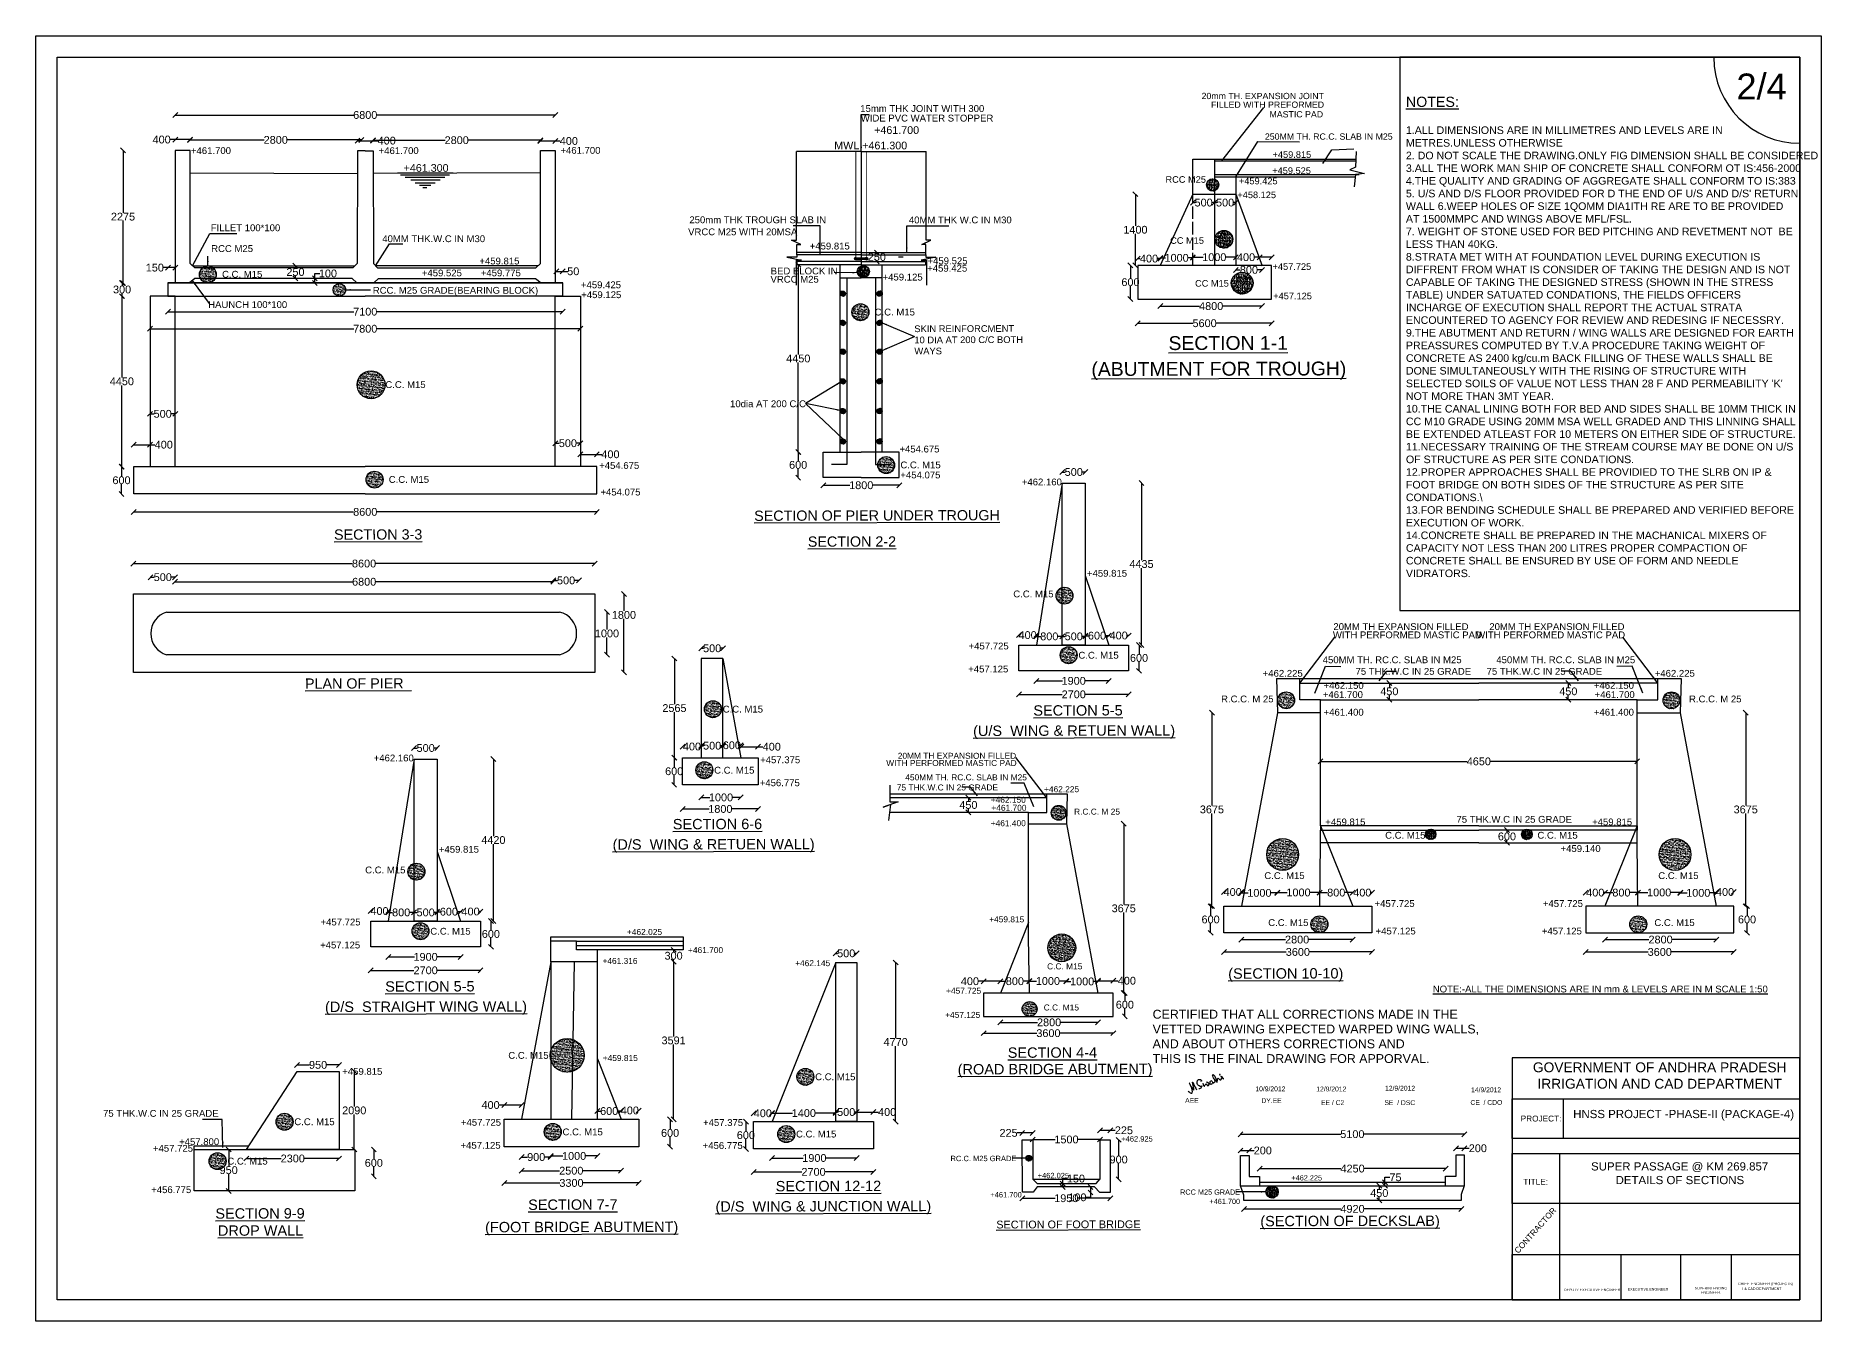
# Model space of a CAD drawing. Header units: millimetres. Extents: x 5124 to 6568637, y 2311 to 91879094.
# Drawn here: x 3590748 to 3625186, y 45933675 to 45958481 of the extents above; entities that cross this region are included whole.
import ezdxf

# ---------------------------------------------------------------- set-up
doc = ezdxf.new("R2010")
doc.units = ezdxf.units.MM
doc.header["$MEASUREMENT"] = 0
doc.linetypes.add('ACAD_ISO02W100', pattern=[15, 12, -3])
for name, color, linetype in [('DIMENSION', 7, 'Continuous'), ('DRAWING', 7, 'Continuous'), ('TEXT', 7, 'Continuous')]:
    doc.layers.add(name, color=color, linetype=linetype)
doc.styles.get("Standard").update_dxf_attribs({"font": 'arial.ttf', "height": 150})
doc.dimstyles.get("Standard").update_dxf_attribs({"dimtxt": 200, "dimasz": 110, "dimexe": 0.18, "dimexo": 0.0625, "dimgap": 0.09, "dimtad": 0, "dimtih": 1, "dimtoh": 1, "dimdec": 0, "dimzin": 0, "dimdsep": 46, "dimtxsty": 'Standard', "dimblk": 'OBLIQUE', "dimcen": 0.09, "dimse1": 1, "dimse2": 1, "dimadec": 0, "dimazin": 0, "dimtfac": 1, "dimtdec": 0, "dimtofl": 0, "dimtmove": 0, "dimatfit": 3, "dimfxl": 1, "dimtolj": 1, "dimtzin": 0, "dimarcsym": 0})
pattern_1 = [(45, (489995.4078, 5009647.03595), (-0.0787535004572, 0.0787535004572), [])]

msp = doc.modelspace()

# ---------------------------------------------------------------- texts
at = {"layer": 'DRAWING', "insert": (3617174.6, 45957302.7), "char_height": 146.548, "width": 7562.426, "attachment_point": 1}
msp.add_mtext("{\\H1.3398x;\\LNOTES:  }\\P\\P1.ALL DIMENSIONS ARE IN MILLIMETRES AND LEVELS ARE IN METRES.UNLESS OTHERWISE \\P2. DO NOT SCALE THE DRAWING.ONLY FIG DIMENSION SHALL BE CONSIDERED \\P3.ALL THE WORK MAN SHIP OF CONCRETE SHALL CONFORM OT IS:456-2000\\P4.THE QUALITY AND GRADING OF AGGREGATE SHALL CONFORM TO IS:383\\P5. U/S AND D/S FLOOR PROVIDED FOR D THE END OF U/S AND D/S' RETURN WALL 6.WEEP HOLES OF SIZE 1QOMM DIA1ITH RE ARE TO BE PROVIDED AT 1500MMPC AND WINGS ABOVE MFL/FSL.\\P7. WEIGHT OF STONE USED FOR BED PITCHING AND REVETMENT NOT  BE LESS THAN 40KG. \\P8.STRATA MET WITH AT FOUNDATION LEVEL DURING EXECUTION IS DIFFRENT FROM WHAT IS CONSIDER OF TAKING THE DESIGN AND IS NOT CAPABLE OF TAKING THE DESIGNED STRESS (SHOWN IN THE STRESS TABLE) UNDER SATUATED CONDATIONS, THE FIELDS OFFICERS INCHARGE OF EXECUTION SHALL REPORT THE ACTUAL STRATA ENCOUNTERED TO AGENCY FOR REVIEW AND REDESING IF NECESSRY. \\P9.THE ABUTMENT AND RETURN / WING WALLS ARE DESIGNED FOR EARTH PREASSURES COMPUTED BY T.V.A PROCEDURE TAKING WEIGHT OF CONCRETE AS 2400 kg/cu.m BACK FILLING OF THESE WALLS SHALL BE DONE SIMULTANEOUSLY WITH THE RISING OF STRUCTURE WITH SELECTED SOILS OF VALUE NOT LESS THAN 28 F AND PERMEABILITY 'K' NOT MORE THAN 3MT YEAR.\\P10.THE CANAL LINING BOTH FOR BED AND SIDES SHALL BE 10MM THICK IN CC M10 GRADE USING 20MM MSA WELL GRADED AND THIS LINNING SHALL BE EXTENDED ATLEAST FOR 10 METERS ON EITHER SIDE OF STRUCTURE.\\P11.NECESSARY TRAINING OF THE STREAM COURSE MAY BE DONE ON U/S OF STRUCTURE AS PER SITE CONDATIONS.\\P12.PROPER APPROACHES SHALL BE PROVIDIED TO THE SLRB ON IP & FOOT BRIDGE ON BOTH SIDES OF THE STRUCTURE AS PER SITE CONDATIONS.\\\\\\P13.FOR BENDING SCHEDULE SHALL BE PREPARED AND VERIFIED BEFORE EXECUTION OF WORK.\\P14.CONCRETE SHALL BE PREPARED IN THE MACHANICAL MIXERS OF CAPACITY NOT LESS THAN 200 LITRES PROPER COMPACTION OF CONCRETE SHALL BE ENSURED BY USE OF FORM AND NEEDLE VIDRATORS.", dxfattribs=at)
at = {"layer": 'DRAWING', "insert": (3607693, 45952890), "char_height": 129.188, "width": 0.00000000019, "attachment_point": 1, "rotation": 0.1975}
msp.add_mtext('SKIN REINFORCMENT\\P10 DIA AT 200 C/C BOTH\\PWAYS\\P ', dxfattribs=at)
at = {"layer": 'TEXT'}
for s, height, p in [('2/4', 500, (3623549.1, 45957250.9)), ('20mm TH. EXPANSION JOINT ', 121.155, (3613233.2, 45957256.8)), ('15mm THK JOINT WITH 300', 131.715, (3606650.6, 45957009.4)), ('FILLED WITH PREFORMED', 121.155, (3613415.2, 45957089.5)), ('WIDE PVC WATER STOPPER', 131.715, (3606661.4, 45956824.6)), ('+461.700', 147.83, (3606919.1, 45956586.3)), ('MASTIC PAD', 121.16, (3614543.6, 45956903.8)), ('MWL +461.300', 147.83, (3606149.7, 45956288.4)), ('250MM TH. RC.C. SLAB IN M25', 121.155, (3614455, 45956474.2)), ('+461.700', 131.72, (3593742, 45956196.8)), ('+461.700', 131.72, (3597362.1, 45956196.8)), ('+461.300', 147.83, (3597844.1, 45955855.2)), ('+461.700', 131.72, (3600868.2, 45956202.4)), ('+459.815', 127.17, (3614602.4, 45956123.7)), ('RCC M25', 127.17, (3612538, 45955642.8)), ('+459.425', 127.17, (3613953.7, 45955613.7)), ('+459.525', 127.17, (3614596.6, 45955813.6)), ('+458.125', 127.17, (3613923.6, 45955346.2)), ('250mm THK TROUGH SLAB IN', 131.715, (3603354.7, 45954862.2)), ('40MM THK W.C IN M30', 131.715, (3607588.5, 45954860.1)), ('FILLET 100*100', 131.715, (3594124.9, 45954707.9)), ('40MM THK.W.C IN M30', 131.715, (3597432.6, 45954497.3)), ('VRCC M25 WITH 20MSA', 131.715, (3603330.9, 45954630.3)), ('RCC M25', 131.72, (3594132.2, 45954307.6)), ('+459.815', 131.72, (3605676.3, 45954355.9)), ('CC M15', 127.17, (3612627.9, 45954465.2)), (' C.C. M15  ', 131.715, (3594291, 45953811.8)), ('+459.525', 131.72, (3598195.6, 45953836.9)), ('+459.815', 131.72, (3599305.2, 45954067.1)), ('+459.775', 131.72, (3599332.6, 45953837.7)), ('BED BLOCK IN', 131.715, (3604923.5, 45953875)), ('+459.425', 131.72, (3607941.7, 45953928)), ('+459.525', 131.72, (3607947.7, 45954071)), ('+457.725', 127.17, (3614602.5, 45953962.6)), (' RCC. M25 GRADE(BEARING BLOCK)  ', 131.715, (3597198.7, 45953501.9)), ('+459.425', 131.72, (3601264.2, 45953608.3)), ('VRCC M25', 131.72, (3604920.2, 45953715.4)), ('+459.125', 131.72, (3607082, 45953757.2)), ('CC M15', 127.17, (3613107.9, 45953638.6)), ('HAUNCH 100*100', 131.715, (3594074.8, 45953226.7)), ('+459.125', 131.72, (3601269.9, 45953417.2)), ('+457.125', 127.17, (3614615.6, 45953394.8)), (' C.C. M15  ', 131.715, (3606877.2, 45953082.2)), (' C.C. M15  ', 131.715, (3597440.2, 45951682.5)), ('10dia AT 200 C/C', 131.715, (3604140.2, 45951312.7)), ('+454.675', 131.72, (3607406.5, 45950439.3)), ('+454.675', 131.72, (3601615.9, 45950122.3)), (' C.C. M15  ', 131.715, (3607374, 45950132.6)), (' C.C. M15  ', 131.715, (3597506.4, 45949852.6)), ('+454.075', 131.72, (3607424.5, 45949939.6)), ('+462.160', 131.72, (3609767, 45949804.1)), ('+454.075', 131.72, (3601639.8, 45949609.4)), ('+459.815', 131.72, (3611024, 45948041.9)), (' C.C. M15  ', 131.715, (3609551.1, 45947643.5)), ('20MM TH EXPANSION FILLED ', 131.715, (3615775.7, 45947013.2)), ('20MM TH EXPANSION FILLED ', 131.715, (3618783.2, 45947013.2)), ('+457.725', 131.72, (3608740.7, 45946638.8)), ('WITH PERFORMED MASTIC PAD', 131.715, (3615766.8, 45946854)), ('WITH PERFORMED MASTIC PAD', 131.715, (3618530, 45946854)), (' C.C. M15  ', 131.715, (3610807.1, 45946460.8)), ('450MM TH. RC.C. SLAB IN M25', 131.715, (3615570, 45946372.7)), ('450MM TH. RC.C. SLAB IN M25', 131.715, (3618917.9, 45946372.7)), ('+457.125', 131.72, (3608733.3, 45946195)), ('+462.225', 131.72, (3614412.4, 45946112)), ('+462.150', 131.72, (3615587.6, 45945878.7)), ('75 THK.W.C IN 25 GRADE', 131.715, (3616203.2, 45946149.8)), ('75 THK.W.C IN 25 GRADE', 131.715, (3618730.7, 45946149.8)), ('+462.150', 131.72, (3620800.2, 45945878.7)), ('+462.225', 131.72, (3621974, 45946112)), (' R.C.C. M 25', 131.715, (3613558.7, 45945617.2)), ('+461.700', 131.72, (3615572.8, 45945701.6)), ('+461.700', 131.72, (3620815, 45945701.6)), (' R.C.C. M 25', 131.715, (3622583.8, 45945617.2)), (' C.C. M15  ', 131.715, (3603947.7, 45945420.7)), ('+461.400', 131.72, (3615587.6, 45945362.1)), ('+461.400', 131.72, (3620800.2, 45945362.1)), ('20MM TH EXPANSION FILLED ', 115.341, (3607374.6, 45944528.6)), ('+462.160', 131.72, (3597267.4, 45944478.4)), (' C.C. M15  ', 131.715, (3603781.8, 45944242.4)), ('+457.375', 131.72, (3604719.9, 45944443.5)), ('WITH PERFORMED MASTIC PAD', 115.341, (3607152.8, 45944389.2)), ('+456.775', 131.72, (3604712.5, 45943999.8)), ('75 THK.W.C IN 25 GRADE', 115.341, (3607355.4, 45943917.7)), ('450MM TH. RC.C. SLAB IN M25', 115.341, (3607519.3, 45944112.9)), ('+462.225', 115.34, (3610195.5, 45943884.6)), ('+462.150', 115.34, (3609167.6, 45943680.3)), ('+461.700', 115.34, (3609180.6, 45943525.2)), ('+461.400', 115.34, (3609167.6, 45943228)), (' R.C.C. M 25', 115.341, (3610729.5, 45943451.4)), ('+459.815', 131.72, (3615620.9, 45943244.4)), ('75 THK.W.C IN 25 GRADE', 131.715, (3618149.5, 45943295)), ('+459.815', 131.72, (3620765.4, 45943244.4)), (' C.C. M15  ', 131.715, (3616723.4, 45942987.1)), (' C.C. M15  ', 131.715, (3619659.5, 45942987.1)), ('+459.815', 131.72, (3598524.4, 45942716.2)), ('+459.140', 131.72, (3620157.5, 45942730.9)), (' C.C. M15  ', 131.715, (3597051.6, 45942317.8)), (' C.C. M15  ', 131.715, (3614392.7, 45942207.9)), (' C.C. M15  ', 131.715, (3621990.2, 45942207.9)), ('+457.725', 131.72, (3616570.1, 45941669.6)), ('+457.725', 131.72, (3619816.2, 45941669.6)), ('+457.725', 131.72, (3596241.1, 45941313.1)), (' C.C. M15  ', 131.715, (3598307.6, 45941135.1)), ('+462.025', 115.34, (3602151.6, 45941130.6)), ('+459.815', 115.34, (3609137.2, 45941373.5)), (' C.C. M15  ', 131.715, (3614467.6, 45941301.8)), ('+457.125', 131.72, (3616590.5, 45941139.2)), ('+457.125', 131.72, (3619795.8, 45941139.2)), (' C.C. M15  ', 131.715, (3621915.3, 45941301.8)), ('+457.125', 131.72, (3596233.7, 45940869.3)), ('+461.700', 115.34, (3603329.3, 45940779.8)), ('+461.316', 115.34, (3601678.9, 45940571.2)), ('+462.145', 115.34, (3605395.1, 45940527.5)), (' C.C. M15  ', 115.341, (3610209.7, 45940465.9)), ('+457.725', 115.34, (3608306, 45939994.4)), ('%%UNOTE:-ALL THE DIMENSIONS ARE IN mm & LEVELS ARE IN M SCALE 1:50', 131.715, (3617692.2, 45940020.4)), ('+457.125', 115.34, (3608288.1, 45939530)), (' C.C. M15  ', 115.341, (3610144.1, 45939672.4)), (' C.C. M15  ', 131.715, (3599812.1, 45938740.2)), ('+459.815', 115.34, (3601684.6, 45938697.3)), ('+459.815', 131.72, (3596661.2, 45938430.7)), (' C.C. M15  ', 131.715, (3605729.6, 45938326.7)), ('75 THK.W.C IN 25 GRADE', 131.715, (3592047.2, 45937621.5)), (' C.C. M15  ', 131.715, (3595685.1, 45937459.4)), ('+457.725', 131.72, (3598949.8, 45937448.2)), ('+457.375', 131.72, (3603619.1, 45937443.8)), ('+457.725', 131.72, (3593009.7, 45936946.9)), ('+457.800', 131.72, (3593514.4, 45937074.5)), ('+457.125', 131.72, (3598942.4, 45937004.4)), (' C.C. M15  ', 131.715, (3600857.5, 45937263.5)), ('+456.775', 131.72, (3603611.7, 45937000)), (' C.C. M15  ', 131.715, (3605361.5, 45937222.1)), ('+462.925', 103.55, (3611684.9, 45937143.6)), (' C.C. M15  ', 131.715, (3594393.8, 45936699.3)), (' RC.C. M25 GRADE', 103.554, (3608351.9, 45936764.9)), ('+462.025', 103.55, (3610072.2, 45936435.7)), ('+462.225', 100.65, (3614967, 45936392.4)), ('+456.775', 131.72, (3592975.7, 45936148.7)), ('+461.700', 103.55, (3609158.8, 45936065.4)), ('RCC M25 GRADE', 100.646, (3612819.7, 45936117.6)), ('+461.700', 100.65, (3613386, 45935938.2)), ('I & CAD DEPARTMENT', 50.215, (3623663.1, 45934278.6))]:
    msp.add_text(s, height=height, dxfattribs=at).set_placement(p)
for s, height, rotation, p in [('%%USECTION 1-1', 267.298, 0.1412, (3612596.1, 45952415.3)), ('%%U(ABUTMENT FOR TROUGH)', 267.298, 0.1412, (3611109.2, 45951914.5)), ('%%USECTION OF PIER UNDER TROUGH', 197.573, 0.1412, (3604605, 45949119.5)), ('%%USECTION 3-3', 197.573, 0.1412, (3596501.9, 45948756.5)), ('%%USECTION 2-2', 197.573, 0.1412, (3605639.6, 45948620.2)), ('%%UPLAN OF PIER  ', 197.573, 0.1412, (3595942.3, 45945881.4)), ('%%USECTION 5-5', 200, 0.1412, (3609989.1, 45945361)), ('%%U(U/S  WING & RETUEN WALL)', 200, 0.1412, (3608827.6, 45944968.6)), ('%%USECTION 6-6', 200, 0.1412, (3603036, 45943167.6)), ('%%U(D/S  WING & RETUEN WALL)', 200, 0.1412, (3601874.6, 45942775.2)), ('%%U(SECTION 10-10)', 200, 0.1412, (3613747.6, 45940285.1)), ('%%USECTION 5-5', 200, 0.1412, (3597489.5, 45940035.3)), ('%%U(D/S  STRAIGHT WING WALL)', 200, 0.1412, (3596328.1, 45939642.9)), ('%%USECTION 4-4', 200, 0.1412, (3609495.7, 45938758.7)), ('%%U(ROAD BRIDGE ABUTMENT)', 200, 0.1412, (3608530.8, 45938437.7)), ('%%USECTION 12-12', 200, 0.1412, (3605020.6, 45936182.7)), ('%%USECTION 7-7', 200, 0.1412, (3600246.4, 45935824.5)), ('%%USECTION 9-9', 200, 0.1412, (3594213.5, 45935655)), ('%%U(D/S  WING & JUNCTION WALL)', 200, 0.1412, (3603859.1, 45935790.3)), ('%%U(SECTION OF DECKSLAB)', 200, 0.1412, (3614366.5, 45935508.4)), ('CONTRACTOR', 113.65, 48.32395, (3619340.5, 45934973.3)), ('%%UDROP WALL', 200, 0.1412, (3594262.5, 45935325.1)), ('%%U(FOOT BRIDGE ABUTMENT)', 200, 0.1412, (3599416, 45935391.9)), ('%%USECTION OF FOOT BRIDGE', 150, 0.1412, (3609274.3, 45935466.4))]:
    msp.add_text(s, height=height, rotation=rotation, dxfattribs=at).set_placement(p)
at = {"layer": 'TEXT', "attachment_point": 1}
for s, insert, char_height, width in [('CERTIFIED THAT ALL CORRECTIONS MADE IN THE \\PVETTED DRAWING EXPECTED WARPED WING WALLS,\\PAND ABOUT OTHERS CORRECTIONS AND \\PTHIS IS THE FINAL DRAWING FOR APPORVAL. ', (3612289.3, 45939685.8), 171.157, 6310.716), ('10/9/2012', (3614271.4, 45938207), 93.17, 451.833), ('12/9/2012', (3615446.3, 45938204.1), 93.17, 451.833), ('12/9/2012', (3616772.7, 45938219.3), 93.17, 451.833), ('14/9/2012', (3618432.2, 45938188.6), 93.17, 451.833), ('AEE', (3612916.6, 45937983.8), 93.17, 451.833), ('DY.EE', (3614387.4, 45937979.1), 93.17, 451.833), (' EE / C2', (3615500.9, 45937940.7), 93.17, 625.682), ('SE  / DSC', (3616760.5, 45937940.1), 93.17, 625.682), ('CE  / CDO', (3618418.8, 45937944.6), 93.17, 625.682), ('PROJECT:', (3619388.4, 45937644.4), 113.65, 1060.364), ('\\pi1156.6;SUPER PASSAGE @ KM 269.857\\P\\pi1629.6;DETAILS OF SECTIONS', (3619588.5, 45936743.4), 158.187, 5711.003), ('TITLE:', (3619438.6, 45936423.9), 113.65, 616.262), ('DEPUTY EXECUTIVE ENGINEER  ', (3620222.6, 45934307.3), 50.215, 1410.328), ('  EXECUTIVE ENGINEER  ', (3621413.4, 45934318.2), 50.215, 1410.328), ('\\pi132.27;SUPERINTENDING \\P\\pi255.14;ENGINEER.', (3622612.1, 45934339.4), 50.215, 884.534), ('CHIEF  ENGINEER (PROJECTS)', (3623583, 45934423.1), 50.215, 1131.253)]:
    msp.add_mtext(s, dxfattribs=dict(at, insert=insert, char_height=char_height, width=width))
at = {"layer": 'TEXT', "color": 7, "width": 5413.548, "attachment_point": 5}
for s, insert, char_height in [('GOVERNMENT OF ANDHRA PRADESH\\PIRRIGATION AND CAD DEPARTMENT', (3622069.4, 45938416.2), 189.824), ('HNSS PROJECT -PHASE-II (PACKAGE-4)', (3622530.8, 45937650.8), 158.187)]:
    msp.add_mtext(s, dxfattribs=dict(at, insert=insert, char_height=char_height))

# ---------------------------------------------------------------- blocks, each defined once
blk = doc.blocks.new('_Oblique')
at = {"color": 0, "linetype": 'ByBlock', "lineweight": -2}
blk.add_line((-0.5, -0.5), (0.5, 0.5), dxfattribs=at)
blk = doc.blocks.new('*D56')
at = {"layer": 'Defpoints', "color": 0, "transparency": 16777216}
for p in [(3606966, 45954295), (3606971, 45954295), (3606966, 45954127)]:
    blk.add_point(p, dxfattribs=at)
at = {"layer": 'DIMENSION', "color": 0, "lineweight": -2, "transparency": 16777216}
for p, q in [((3606971, 45954295), (3606971, 45954288)), ((3606971, 45954127), (3606971, 45954134))]:
    blk.add_line(p, q, dxfattribs=at)
at = {"layer": 'DIMENSION', "color": 0, "lineweight": -2, "transparency": 16777216, "xscale": 95, "yscale": 95, "zscale": 95}
for p, rotation in [((3606971, 45954295), 90), ((3606971, 45954127), 270)]:
    blk.add_blockref('_Oblique', p, dxfattribs=dict(at, rotation=rotation))
at = {"layer": 'DIMENSION', "color": 0, "transparency": 16777216, "insert": (3606971, 45954211), "char_height": 150, "attachment_point": 5}
blk.add_mtext('\\A1;250', dxfattribs=at)
blk = doc.blocks.new('*D57')
at = {"layer": 'Defpoints', "color": 0, "transparency": 16777216}
for p in [(3605569, 45954059), (3605456, 45950446), (3605937, 45950446)]:
    blk.add_point(p, dxfattribs=at)
at = {"layer": 'DIMENSION', "color": 0, "lineweight": -2, "transparency": 16777216}
for p, q in [((3605456, 45954059), (3605456, 45952329)), ((3605456, 45950446), (3605456, 45952176))]:
    blk.add_line(p, q, dxfattribs=at)
at = {"layer": 'DIMENSION', "color": 0, "lineweight": -2, "transparency": 16777216, "xscale": 95, "yscale": 95, "zscale": 95}
for p, rotation in [((3605456, 45954059), 90), ((3605456, 45950446), 270)]:
    blk.add_blockref('_Oblique', p, dxfattribs=dict(at, rotation=rotation))
at = {"layer": 'DIMENSION', "color": 0, "transparency": 16777216, "insert": (3605456, 45952252), "char_height": 150, "attachment_point": 5}
blk.add_mtext('\\A1;4450', dxfattribs=at)
blk = doc.blocks.new('*D58')
at = {"layer": 'Defpoints', "color": 0, "transparency": 16777216}
for p in [(3605937, 45949953), (3607403, 45949953), (3607403, 45949806)]:
    blk.add_point(p, dxfattribs=at)
at = {"layer": 'DIMENSION', "color": 0, "lineweight": -2, "transparency": 16777216}
for p, q in [((3605937, 45949806), (3606453, 45949806)), ((3607403, 45949806), (3606887, 45949806))]:
    blk.add_line(p, q, dxfattribs=at)
at = {"layer": 'DIMENSION', "color": 0, "lineweight": -2, "transparency": 16777216, "xscale": 95, "yscale": 95, "zscale": 95, "rotation": 180}
blk.add_blockref('_Oblique', (3605937, 45949806), dxfattribs=at)
at = {"layer": 'DIMENSION', "color": 0, "lineweight": -2, "transparency": 16777216, "xscale": 95, "yscale": 95, "zscale": 95}
blk.add_blockref('_Oblique', (3607403, 45949806), dxfattribs=at)
at = {"layer": 'DIMENSION', "color": 0, "transparency": 16777216, "insert": (3606670, 45949806), "char_height": 150, "attachment_point": 5}
blk.add_mtext('\\A1;1800', dxfattribs=at)
blk = doc.blocks.new('*D59')
at = {"layer": 'Defpoints', "color": 0, "transparency": 16777216}
for p in [(3605453, 45950446), (3605937, 45950446), (3605937, 45949953)]:
    blk.add_point(p, dxfattribs=at)
at = {"layer": 'TEXT', "color": 0, "lineweight": -2, "transparency": 16777216}
for p, q in [((3605453, 45950446), (3605453, 45950276)), ((3605453, 45949953), (3605453, 45950123))]:
    blk.add_line(p, q, dxfattribs=at)
at = {"layer": 'TEXT', "color": 0, "lineweight": -2, "transparency": 16777216, "xscale": 95, "yscale": 95, "zscale": 95}
for p, rotation in [((3605453, 45950446), 90), ((3605453, 45949953), 270)]:
    blk.add_blockref('_Oblique', p, dxfattribs=dict(at, rotation=rotation))
at = {"layer": 'TEXT', "color": 0, "transparency": 16777216, "insert": (3605453, 45950199), "char_height": 150, "attachment_point": 5}
blk.add_mtext('\\A1;600', dxfattribs=at)
blk = doc.blocks.new('*D60')
at = {"layer": 'Defpoints', "color": 0, "transparency": 16777216}
for p in [(3612438, 45954473), (3614400, 45954473), (3612438, 45953263)]:
    blk.add_point(p, dxfattribs=at)
at = {"layer": 'DIMENSION', "color": 0, "lineweight": -2, "transparency": 16777216}
for p, q in [((3612438, 45953263), (3613192, 45953263)), ((3614400, 45953263), (3613646, 45953263))]:
    blk.add_line(p, q, dxfattribs=at)
at = {"layer": 'DIMENSION', "color": 0, "lineweight": -2, "transparency": 16777216, "xscale": 95, "yscale": 95, "zscale": 95, "rotation": 180}
blk.add_blockref('_Oblique', (3612438, 45953263), dxfattribs=at)
at = {"layer": 'DIMENSION', "color": 0, "lineweight": -2, "transparency": 16777216, "xscale": 95, "yscale": 95, "zscale": 95}
blk.add_blockref('_Oblique', (3614400, 45953263), dxfattribs=at)
at = {"layer": 'DIMENSION', "color": 0, "transparency": 16777216, "insert": (3613419, 45953263), "char_height": 150, "attachment_point": 5}
blk.add_mtext('\\A1;4800', dxfattribs=at)
blk = doc.blocks.new('*D61')
at = {"layer": 'Defpoints', "color": 0, "transparency": 16777216}
for p in [(3612002, 45953824), (3614583, 45953824), (3612002, 45952932)]:
    blk.add_point(p, dxfattribs=at)
at = {"layer": 'DIMENSION', "color": 0, "lineweight": -2, "transparency": 16777216}
for p, q in [((3612002, 45952932), (3613068, 45952932)), ((3614583, 45952932), (3613516, 45952932))]:
    blk.add_line(p, q, dxfattribs=at)
at = {"layer": 'DIMENSION', "color": 0, "lineweight": -2, "transparency": 16777216, "xscale": 95, "yscale": 95, "zscale": 95, "rotation": 180}
blk.add_blockref('_Oblique', (3612002, 45952932), dxfattribs=at)
at = {"layer": 'DIMENSION', "color": 0, "lineweight": -2, "transparency": 16777216, "xscale": 95, "yscale": 95, "zscale": 95}
blk.add_blockref('_Oblique', (3614583, 45952932), dxfattribs=at)
at = {"layer": 'DIMENSION', "color": 0, "transparency": 16777216, "insert": (3613292, 45952932), "char_height": 150, "attachment_point": 5}
blk.add_mtext('\\A1;5600', dxfattribs=at)
blk = doc.blocks.new('*D64')
at = {"layer": 'Defpoints', "color": 0}
for p in [(3611958, 45955423), (3613065, 45955423), (3612002, 45954048)]:
    blk.add_point(p, dxfattribs=at)
at = {"layer": 'DIMENSION', "color": 0, "lineweight": -2}
for p, q in [((3611958, 45955423), (3611958, 45954812)), ((3611958, 45954048), (3611958, 45954659))]:
    blk.add_line(p, q, dxfattribs=at)
at = {"layer": 'DIMENSION', "color": 0, "lineweight": -2, "xscale": 95, "yscale": 95, "zscale": 95}
for p, rotation in [((3611958, 45955423), 90), ((3611958, 45954048), 270)]:
    blk.add_blockref('_Oblique', p, dxfattribs=dict(at, rotation=rotation))
at = {"layer": 'DIMENSION', "color": 0, "insert": (3611958, 45954736), "char_height": 150, "attachment_point": 5}
blk.add_mtext('\\A1;1400', dxfattribs=at)
blk = doc.blocks.new('*D65')
at = {"layer": 'Defpoints', "color": 0, "transparency": 16777216}
for p in [(3614354, 45954206), (3614354, 45954048), (3614583, 45954048)]:
    blk.add_point(p, dxfattribs=at)
at = {"layer": 'DIMENSION', "color": 0, "lineweight": -2, "transparency": 16777216}
for p, q in [((3614354, 45954206), (3614259, 45954206)), ((3614583, 45954206), (3614354, 45954206))]:
    blk.add_line(p, q, dxfattribs=at)
at = {"layer": 'DIMENSION', "color": 0, "lineweight": -2, "transparency": 16777216, "xscale": 95, "yscale": 95, "zscale": 95, "rotation": 180}
blk.add_blockref('_Oblique', (3614354, 45954206), dxfattribs=at)
at = {"layer": 'DIMENSION', "color": 0, "lineweight": -2, "transparency": 16777216, "xscale": 95, "yscale": 95, "zscale": 95}
blk.add_blockref('_Oblique', (3614583, 45954206), dxfattribs=at)
at = {"layer": 'DIMENSION', "color": 0, "transparency": 16777216, "insert": (3614091, 45954206), "char_height": 150, "attachment_point": 5}
blk.add_mtext('\\A1;400', dxfattribs=at)
blk = doc.blocks.new('*D62')
at = {"layer": 'Defpoints', "color": 0, "transparency": 16777216}
for p in [(3612002, 45954048), (3611862, 45953400), (3612002, 45953400)]:
    blk.add_point(p, dxfattribs=at)
at = {"layer": 'DIMENSION', "color": 0, "lineweight": -2, "transparency": 16777216}
for p, q in [((3611862, 45954048), (3611862, 45953800)), ((3611862, 45953400), (3611862, 45953647))]:
    blk.add_line(p, q, dxfattribs=at)
at = {"layer": 'DIMENSION', "color": 0, "lineweight": -2, "transparency": 16777216, "xscale": 95, "yscale": 95, "zscale": 95}
for p, rotation in [((3611862, 45954048), 90), ((3611862, 45953400), 270)]:
    blk.add_blockref('_Oblique', p, dxfattribs=dict(at, rotation=rotation))
at = {"layer": 'DIMENSION', "color": 0, "transparency": 16777216, "insert": (3611862, 45953724), "char_height": 150, "attachment_point": 5}
blk.add_mtext('\\A1;600', dxfattribs=at)
blk = doc.blocks.new('*D63')
at = {"layer": 'Defpoints', "color": 0, "transparency": 16777216}
for p in [(3612002, 45954179), (3612002, 45954048), (3612438, 45954048)]:
    blk.add_point(p, dxfattribs=at)
at = {"layer": 'DIMENSION', "color": 0, "lineweight": -2, "transparency": 16777216}
for p, q in [((3612002, 45954179), (3612051, 45954179)), ((3612438, 45954179), (3612388, 45954179))]:
    blk.add_line(p, q, dxfattribs=at)
at = {"layer": 'DIMENSION', "color": 0, "lineweight": -2, "transparency": 16777216, "xscale": 95, "yscale": 95, "zscale": 95, "rotation": 180}
blk.add_blockref('_Oblique', (3612002, 45954179), dxfattribs=at)
at = {"layer": 'DIMENSION', "color": 0, "lineweight": -2, "transparency": 16777216, "xscale": 95, "yscale": 95, "zscale": 95}
blk.add_blockref('_Oblique', (3612438, 45954179), dxfattribs=at)
at = {"layer": 'DIMENSION', "color": 0, "transparency": 16777216, "insert": (3612220, 45954179), "char_height": 150, "attachment_point": 5}
blk.add_mtext('\\A1;400', dxfattribs=at)
blk = doc.blocks.new('*D66')
at = {"layer": 'Defpoints', "color": 0, "transparency": 16777216}
for p in [(3613065, 45955260), (3613481, 45955260), (3613481, 45955260)]:
    blk.add_point(p, dxfattribs=at)
at = {"layer": 'TEXT', "color": 0, "lineweight": -2, "transparency": 16777216}
for p, q in [((3613065, 45955260), (3613108, 45955260)), ((3613481, 45955260), (3613439, 45955260))]:
    blk.add_line(p, q, dxfattribs=at)
at = {"layer": 'TEXT', "color": 0, "lineweight": -2, "transparency": 16777216, "xscale": 95, "yscale": 95, "zscale": 95, "rotation": 180}
blk.add_blockref('_Oblique', (3613065, 45955260), dxfattribs=at)
at = {"layer": 'TEXT', "color": 0, "lineweight": -2, "transparency": 16777216, "xscale": 95, "yscale": 95, "zscale": 95}
blk.add_blockref('_Oblique', (3613481, 45955260), dxfattribs=at)
at = {"layer": 'TEXT', "color": 0, "transparency": 16777216, "insert": (3613273, 45955260), "char_height": 150, "attachment_point": 5}
blk.add_mtext('\\A1;500', dxfattribs=at)
blk = doc.blocks.new('*D67')
at = {"layer": 'Defpoints', "color": 0, "transparency": 16777216}
for p in [(3613481, 45955260), (3613894, 45955260), (3613894, 45955260)]:
    blk.add_point(p, dxfattribs=at)
at = {"layer": 'TEXT', "color": 0, "lineweight": -2, "transparency": 16777216}
for p, q in [((3613481, 45955260), (3613522, 45955260)), ((3613894, 45955260), (3613853, 45955260))]:
    blk.add_line(p, q, dxfattribs=at)
at = {"layer": 'TEXT', "color": 0, "lineweight": -2, "transparency": 16777216, "xscale": 95, "yscale": 95, "zscale": 95, "rotation": 180}
blk.add_blockref('_Oblique', (3613481, 45955260), dxfattribs=at)
at = {"layer": 'TEXT', "color": 0, "lineweight": -2, "transparency": 16777216, "xscale": 95, "yscale": 95, "zscale": 95}
blk.add_blockref('_Oblique', (3613894, 45955260), dxfattribs=at)
at = {"layer": 'TEXT', "color": 0, "transparency": 16777216, "insert": (3613687, 45955260), "char_height": 150, "attachment_point": 5}
blk.add_mtext('\\A1;500', dxfattribs=at)
blk = doc.blocks.new('*D68')
at = {"layer": 'Defpoints', "color": 0}
for p in [(3612438, 45954048), (3613065, 45954194), (3613065, 45954048)]:
    blk.add_point(p, dxfattribs=at)
at = {"layer": 'TEXT', "color": 0, "lineweight": -2}
for p, q in [((3612438, 45954194), (3612535, 45954194)), ((3613065, 45954194), (3612968, 45954194))]:
    blk.add_line(p, q, dxfattribs=at)
at = {"layer": 'TEXT', "color": 0, "lineweight": -2, "xscale": 95, "yscale": 95, "zscale": 95, "rotation": 180}
blk.add_blockref('_Oblique', (3612438, 45954194), dxfattribs=at)
at = {"layer": 'TEXT', "color": 0, "lineweight": -2, "xscale": 95, "yscale": 95, "zscale": 95}
blk.add_blockref('_Oblique', (3613065, 45954194), dxfattribs=at)
at = {"layer": 'TEXT', "color": 0, "insert": (3612752, 45954194), "char_height": 150, "attachment_point": 5}
blk.add_mtext('\\A1;1000', dxfattribs=at)
blk = doc.blocks.new('*D69')
at = {"layer": 'Defpoints', "color": 0, "transparency": 16777216}
for p in [(3613894, 45954048), (3614400, 45954048), (3614400, 45953962)]:
    blk.add_point(p, dxfattribs=at)
at = {"layer": 'TEXT', "color": 0, "lineweight": -2, "transparency": 16777216}
for p, q in [((3613894, 45953962), (3613981, 45953962)), ((3614400, 45953962), (3614312, 45953962))]:
    blk.add_line(p, q, dxfattribs=at)
at = {"layer": 'TEXT', "color": 0, "lineweight": -2, "transparency": 16777216, "xscale": 95, "yscale": 95, "zscale": 95, "rotation": 180}
blk.add_blockref('_Oblique', (3613894, 45953962), dxfattribs=at)
at = {"layer": 'TEXT', "color": 0, "lineweight": -2, "transparency": 16777216, "xscale": 95, "yscale": 95, "zscale": 95}
blk.add_blockref('_Oblique', (3614400, 45953962), dxfattribs=at)
at = {"layer": 'TEXT', "color": 0, "transparency": 16777216, "insert": (3614147, 45953962), "char_height": 150, "attachment_point": 5}
blk.add_mtext('\\A1;800', dxfattribs=at)
blk = doc.blocks.new('*D70')
at = {"layer": 'Defpoints', "color": 0, "transparency": 16777216}
for p in [(3609710, 45946915), (3609710, 45946722), (3610048, 45946722)]:
    blk.add_point(p, dxfattribs=at)
at = {"layer": 'DRAWING', "color": 0, "lineweight": -2, "transparency": 16777216}
for p, q in [((3609710, 45946915), (3609710, 45946915)), ((3610048, 45946915), (3610047, 45946915))]:
    blk.add_line(p, q, dxfattribs=at)
at = {"layer": 'DRAWING', "color": 0, "lineweight": -2, "transparency": 16777216, "xscale": 95, "yscale": 95, "zscale": 95, "rotation": 180}
blk.add_blockref('_Oblique', (3609710, 45946915), dxfattribs=at)
at = {"layer": 'DRAWING', "color": 0, "lineweight": -2, "transparency": 16777216, "xscale": 95, "yscale": 95, "zscale": 95}
blk.add_blockref('_Oblique', (3610048, 45946915), dxfattribs=at)
at = {"layer": 'DRAWING', "color": 0, "transparency": 16777216, "insert": (3609879, 45946915), "char_height": 150, "attachment_point": 5}
blk.add_mtext('\\A1;400', dxfattribs=at)
blk = doc.blocks.new('*D71')
at = {"layer": 'Defpoints', "color": 0, "transparency": 16777216}
for p in [(3610048, 45946722), (3610546, 45946890), (3610546, 45946722)]:
    blk.add_point(p, dxfattribs=at)
at = {"layer": 'DRAWING', "color": 0, "lineweight": -2, "transparency": 16777216}
for p, q in [((3610048, 45946890), (3610131, 45946890)), ((3610546, 45946890), (3610462, 45946890))]:
    blk.add_line(p, q, dxfattribs=at)
at = {"layer": 'DRAWING', "color": 0, "lineweight": -2, "transparency": 16777216, "xscale": 95, "yscale": 95, "zscale": 95, "rotation": 180}
blk.add_blockref('_Oblique', (3610048, 45946890), dxfattribs=at)
at = {"layer": 'DRAWING', "color": 0, "lineweight": -2, "transparency": 16777216, "xscale": 95, "yscale": 95, "zscale": 95}
blk.add_blockref('_Oblique', (3610546, 45946890), dxfattribs=at)
at = {"layer": 'DRAWING', "color": 0, "transparency": 16777216, "insert": (3610297, 45946890), "char_height": 150, "attachment_point": 5}
blk.add_mtext('\\A1;800', dxfattribs=at)
blk = doc.blocks.new('*D72')
at = {"layer": 'Defpoints', "color": 0, "transparency": 16777216}
for p in [(3610546, 45946890), (3610990, 45946890), (3610990, 45946890)]:
    blk.add_point(p, dxfattribs=at)
at = {"layer": 'DRAWING', "color": 0, "lineweight": -2, "transparency": 16777216}
for p, q in [((3610546, 45946890), (3610603, 45946890)), ((3610990, 45946890), (3610934, 45946890))]:
    blk.add_line(p, q, dxfattribs=at)
at = {"layer": 'DRAWING', "color": 0, "lineweight": -2, "transparency": 16777216, "xscale": 95, "yscale": 95, "zscale": 95, "rotation": 180}
blk.add_blockref('_Oblique', (3610546, 45946890), dxfattribs=at)
at = {"layer": 'DRAWING', "color": 0, "lineweight": -2, "transparency": 16777216, "xscale": 95, "yscale": 95, "zscale": 95}
blk.add_blockref('_Oblique', (3610990, 45946890), dxfattribs=at)
at = {"layer": 'DRAWING', "color": 0, "transparency": 16777216, "insert": (3610768, 45946890), "char_height": 150, "attachment_point": 5}
blk.add_mtext('\\A1;500', dxfattribs=at)
blk = doc.blocks.new('*D73')
at = {"layer": 'Defpoints', "color": 0, "transparency": 16777216}
for p in [(3610990, 45946890), (3611443, 45946904), (3611443, 45946722)]:
    blk.add_point(p, dxfattribs=at)
at = {"layer": 'DRAWING', "color": 0, "lineweight": -2, "transparency": 16777216}
for p, q in [((3610990, 45946904), (3611051, 45946904)), ((3611443, 45946904), (3611383, 45946904))]:
    blk.add_line(p, q, dxfattribs=at)
at = {"layer": 'DRAWING', "color": 0, "lineweight": -2, "transparency": 16777216, "xscale": 95, "yscale": 95, "zscale": 95, "rotation": 180}
blk.add_blockref('_Oblique', (3610990, 45946904), dxfattribs=at)
at = {"layer": 'DRAWING', "color": 0, "lineweight": -2, "transparency": 16777216, "xscale": 95, "yscale": 95, "zscale": 95}
blk.add_blockref('_Oblique', (3611443, 45946904), dxfattribs=at)
at = {"layer": 'DRAWING', "color": 0, "transparency": 16777216, "insert": (3611217, 45946904), "char_height": 150, "attachment_point": 5}
blk.add_mtext('\\A1;600', dxfattribs=at)
blk = doc.blocks.new('*D74')
at = {"layer": 'Defpoints', "color": 0, "transparency": 16777216}
for p in [(3611443, 45946722), (3611827, 45946907), (3611827, 45946722)]:
    blk.add_point(p, dxfattribs=at)
at = {"layer": 'DRAWING', "color": 0, "lineweight": -2, "transparency": 16777216}
for p, q in [((3611443, 45946907), (3611466, 45946907)), ((3611827, 45946907), (3611803, 45946907))]:
    blk.add_line(p, q, dxfattribs=at)
at = {"layer": 'DRAWING', "color": 0, "lineweight": -2, "transparency": 16777216, "xscale": 95, "yscale": 95, "zscale": 95, "rotation": 180}
blk.add_blockref('_Oblique', (3611443, 45946907), dxfattribs=at)
at = {"layer": 'DRAWING', "color": 0, "lineweight": -2, "transparency": 16777216, "xscale": 95, "yscale": 95, "zscale": 95}
blk.add_blockref('_Oblique', (3611827, 45946907), dxfattribs=at)
at = {"layer": 'DRAWING', "color": 0, "transparency": 16777216, "insert": (3611635, 45946907), "char_height": 150, "attachment_point": 5}
blk.add_mtext('\\A1;400', dxfattribs=at)
blk = doc.blocks.new('*D75')
at = {"layer": 'Defpoints', "color": 0, "transparency": 16777216}
for p in [(3610048, 45946722), (3611443, 45946722), (3611443, 45946032)]:
    blk.add_point(p, dxfattribs=at)
at = {"layer": 'DRAWING', "color": 0, "lineweight": -2, "transparency": 16777216}
for p, q in [((3610048, 45946032), (3610550, 45946032)), ((3611443, 45946032), (3610984, 45946032))]:
    blk.add_line(p, q, dxfattribs=at)
at = {"layer": 'DRAWING', "color": 0, "lineweight": -2, "transparency": 16777216, "xscale": 95, "yscale": 95, "zscale": 95, "rotation": 180}
blk.add_blockref('_Oblique', (3610048, 45946032), dxfattribs=at)
at = {"layer": 'DRAWING', "color": 0, "lineweight": -2, "transparency": 16777216, "xscale": 95, "yscale": 95, "zscale": 95}
blk.add_blockref('_Oblique', (3611443, 45946032), dxfattribs=at)
at = {"layer": 'DRAWING', "color": 0, "transparency": 16777216, "insert": (3610767, 45946032), "char_height": 150, "attachment_point": 5}
blk.add_mtext('\\A1;1900', dxfattribs=at)
blk = doc.blocks.new('*D76')
at = {"layer": 'Defpoints', "color": 0, "transparency": 16777216}
for p in [(3609710, 45946226), (3611827, 45946226), (3611827, 45945771)]:
    blk.add_point(p, dxfattribs=at)
at = {"layer": 'DRAWING', "color": 0, "lineweight": -2, "transparency": 16777216}
for p, q in [((3609710, 45945771), (3610543, 45945771)), ((3611827, 45945771), (3610993, 45945771))]:
    blk.add_line(p, q, dxfattribs=at)
at = {"layer": 'DRAWING', "color": 0, "lineweight": -2, "transparency": 16777216, "xscale": 95, "yscale": 95, "zscale": 95, "rotation": 180}
blk.add_blockref('_Oblique', (3609710, 45945771), dxfattribs=at)
at = {"layer": 'DRAWING', "color": 0, "lineweight": -2, "transparency": 16777216, "xscale": 95, "yscale": 95, "zscale": 95}
blk.add_blockref('_Oblique', (3611827, 45945771), dxfattribs=at)
at = {"layer": 'DRAWING', "color": 0, "transparency": 16777216, "insert": (3610768, 45945771), "char_height": 150, "attachment_point": 5}
blk.add_mtext('\\A1;2700', dxfattribs=at)
blk = doc.blocks.new('*D77')
at = {"layer": 'Defpoints', "color": 0, "transparency": 16777216}
for p in [(3609710, 45946722), (3609710, 45946226), (3612027, 45946226)]:
    blk.add_point(p, dxfattribs=at)
at = {"layer": 'DRAWING', "color": 0, "lineweight": -2, "transparency": 16777216}
for p, q in [((3612027, 45946722), (3612027, 45946551)), ((3612027, 45946226), (3612027, 45946397))]:
    blk.add_line(p, q, dxfattribs=at)
at = {"layer": 'DRAWING', "color": 0, "lineweight": -2, "transparency": 16777216, "xscale": 95, "yscale": 95, "zscale": 95}
for p, rotation in [((3612027, 45946722), 90), ((3612027, 45946226), 270)]:
    blk.add_blockref('_Oblique', p, dxfattribs=dict(at, rotation=rotation))
at = {"layer": 'DRAWING', "color": 0, "transparency": 16777216, "insert": (3612027, 45946474), "char_height": 150, "attachment_point": 5}
blk.add_mtext('\\A1;600', dxfattribs=at)
blk = doc.blocks.new('*D78')
at = {"layer": 'Defpoints', "color": 0, "transparency": 16777216}
for p in [(3610546, 45949850), (3610990, 45950061), (3610990, 45949850)]:
    blk.add_point(p, dxfattribs=at)
at = {"layer": 'DRAWING', "color": 0, "lineweight": -2, "transparency": 16777216}
for p, q in [((3610546, 45950061), (3610603, 45950061)), ((3610990, 45950061), (3610934, 45950061))]:
    blk.add_line(p, q, dxfattribs=at)
at = {"layer": 'DRAWING', "color": 0, "lineweight": -2, "transparency": 16777216, "xscale": 95, "yscale": 95, "zscale": 95, "rotation": 180}
blk.add_blockref('_Oblique', (3610546, 45950061), dxfattribs=at)
at = {"layer": 'DRAWING', "color": 0, "lineweight": -2, "transparency": 16777216, "xscale": 95, "yscale": 95, "zscale": 95}
blk.add_blockref('_Oblique', (3610990, 45950061), dxfattribs=at)
at = {"layer": 'DRAWING', "color": 0, "transparency": 16777216, "insert": (3610768, 45950061), "char_height": 150, "attachment_point": 5}
blk.add_mtext('\\A1;500', dxfattribs=at)
blk = doc.blocks.new('*D79')
at = {"layer": 'Defpoints', "color": 0, "transparency": 16777216}
for p in [(3610990, 45949850), (3610990, 45946722), (3612075, 45946722)]:
    blk.add_point(p, dxfattribs=at)
at = {"layer": 'DRAWING', "color": 0, "lineweight": -2, "transparency": 16777216}
for p, q in [((3612075, 45949850), (3612075, 45948363)), ((3612075, 45946722), (3612075, 45948209))]:
    blk.add_line(p, q, dxfattribs=at)
at = {"layer": 'DRAWING', "color": 0, "lineweight": -2, "transparency": 16777216, "xscale": 95, "yscale": 95, "zscale": 95}
for p, rotation in [((3612075, 45949850), 90), ((3612075, 45946722), 270)]:
    blk.add_blockref('_Oblique', p, dxfattribs=dict(at, rotation=rotation))
at = {"layer": 'DRAWING', "color": 0, "transparency": 16777216, "insert": (3612075, 45948286), "char_height": 150, "attachment_point": 5}
blk.add_mtext('\\A1;4435', dxfattribs=at)
blk = doc.blocks.new('*D82')
at = {"layer": 'Defpoints', "color": 0, "transparency": 16777216}
for p in [(3597210, 45941590), (3597210, 45941397), (3597548, 45941397)]:
    blk.add_point(p, dxfattribs=at)
at = {"layer": 'DRAWING', "color": 0, "lineweight": -2, "transparency": 16777216}
for p, q in [((3597210, 45941590), (3597211, 45941590)), ((3597548, 45941590), (3597548, 45941590))]:
    blk.add_line(p, q, dxfattribs=at)
at = {"layer": 'DRAWING', "color": 0, "lineweight": -2, "transparency": 16777216, "xscale": 95, "yscale": 95, "zscale": 95, "rotation": 180}
blk.add_blockref('_Oblique', (3597210, 45941590), dxfattribs=at)
at = {"layer": 'DRAWING', "color": 0, "lineweight": -2, "transparency": 16777216, "xscale": 95, "yscale": 95, "zscale": 95}
blk.add_blockref('_Oblique', (3597548, 45941590), dxfattribs=at)
at = {"layer": 'DRAWING', "color": 0, "transparency": 16777216, "insert": (3597379, 45941590), "char_height": 150, "attachment_point": 5}
blk.add_mtext('\\A1;400', dxfattribs=at)
blk = doc.blocks.new('*D83')
at = {"layer": 'Defpoints', "color": 0, "transparency": 16777216}
for p in [(3598046, 45941564), (3597548, 45941397), (3598046, 45941397)]:
    blk.add_point(p, dxfattribs=at)
at = {"layer": 'DRAWING', "color": 0, "lineweight": -2, "transparency": 16777216}
for p, q in [((3597548, 45941564), (3597632, 45941564)), ((3598046, 45941564), (3597963, 45941564))]:
    blk.add_line(p, q, dxfattribs=at)
at = {"layer": 'DRAWING', "color": 0, "lineweight": -2, "transparency": 16777216, "xscale": 95, "yscale": 95, "zscale": 95, "rotation": 180}
blk.add_blockref('_Oblique', (3597548, 45941564), dxfattribs=at)
at = {"layer": 'DRAWING', "color": 0, "lineweight": -2, "transparency": 16777216, "xscale": 95, "yscale": 95, "zscale": 95}
blk.add_blockref('_Oblique', (3598046, 45941564), dxfattribs=at)
at = {"layer": 'DRAWING', "color": 0, "transparency": 16777216, "insert": (3597797, 45941564), "char_height": 150, "attachment_point": 5}
blk.add_mtext('\\A1;800', dxfattribs=at)
blk = doc.blocks.new('*D84')
at = {"layer": 'Defpoints', "color": 0, "transparency": 16777216}
for p in [(3598046, 45941564), (3598491, 45941564), (3598491, 45941564)]:
    blk.add_point(p, dxfattribs=at)
at = {"layer": 'DRAWING', "color": 0, "lineweight": -2, "transparency": 16777216}
for p, q in [((3598046, 45941564), (3598103, 45941564)), ((3598491, 45941564), (3598434, 45941564))]:
    blk.add_line(p, q, dxfattribs=at)
at = {"layer": 'DRAWING', "color": 0, "lineweight": -2, "transparency": 16777216, "xscale": 95, "yscale": 95, "zscale": 95, "rotation": 180}
blk.add_blockref('_Oblique', (3598046, 45941564), dxfattribs=at)
at = {"layer": 'DRAWING', "color": 0, "lineweight": -2, "transparency": 16777216, "xscale": 95, "yscale": 95, "zscale": 95}
blk.add_blockref('_Oblique', (3598491, 45941564), dxfattribs=at)
at = {"layer": 'DRAWING', "color": 0, "transparency": 16777216, "insert": (3598269, 45941564), "char_height": 150, "attachment_point": 5}
blk.add_mtext('\\A1;500', dxfattribs=at)
blk = doc.blocks.new('*D85')
at = {"layer": 'Defpoints', "color": 0, "transparency": 16777216}
for p in [(3598491, 45941564), (3598943, 45941578), (3598943, 45941397)]:
    blk.add_point(p, dxfattribs=at)
at = {"layer": 'DRAWING', "color": 0, "lineweight": -2, "transparency": 16777216}
for p, q in [((3598491, 45941578), (3598551, 45941578)), ((3598943, 45941578), (3598883, 45941578))]:
    blk.add_line(p, q, dxfattribs=at)
at = {"layer": 'DRAWING', "color": 0, "lineweight": -2, "transparency": 16777216, "xscale": 95, "yscale": 95, "zscale": 95, "rotation": 180}
blk.add_blockref('_Oblique', (3598491, 45941578), dxfattribs=at)
at = {"layer": 'DRAWING', "color": 0, "lineweight": -2, "transparency": 16777216, "xscale": 95, "yscale": 95, "zscale": 95}
blk.add_blockref('_Oblique', (3598943, 45941578), dxfattribs=at)
at = {"layer": 'DRAWING', "color": 0, "transparency": 16777216, "insert": (3598717, 45941578), "char_height": 150, "attachment_point": 5}
blk.add_mtext('\\A1;600', dxfattribs=at)
blk = doc.blocks.new('*D86')
at = {"layer": 'Defpoints', "color": 0, "transparency": 16777216}
for p in [(3599327, 45941581), (3598943, 45941397), (3599327, 45941397)]:
    blk.add_point(p, dxfattribs=at)
at = {"layer": 'DRAWING', "color": 0, "lineweight": -2, "transparency": 16777216}
for p, q in [((3598943, 45941581), (3598967, 45941581)), ((3599327, 45941581), (3599304, 45941581))]:
    blk.add_line(p, q, dxfattribs=at)
at = {"layer": 'DRAWING', "color": 0, "lineweight": -2, "transparency": 16777216, "xscale": 95, "yscale": 95, "zscale": 95, "rotation": 180}
blk.add_blockref('_Oblique', (3598943, 45941581), dxfattribs=at)
at = {"layer": 'DRAWING', "color": 0, "lineweight": -2, "transparency": 16777216, "xscale": 95, "yscale": 95, "zscale": 95}
blk.add_blockref('_Oblique', (3599327, 45941581), dxfattribs=at)
at = {"layer": 'DRAWING', "color": 0, "transparency": 16777216, "insert": (3599135, 45941581), "char_height": 150, "attachment_point": 5}
blk.add_mtext('\\A1;400', dxfattribs=at)
blk = doc.blocks.new('*D80')
at = {"layer": 'Defpoints', "color": 0, "transparency": 16777216}
for p in [(3597548, 45941397), (3598943, 45941397), (3598943, 45940706)]:
    blk.add_point(p, dxfattribs=at)
at = {"layer": 'DRAWING', "color": 0, "lineweight": -2, "transparency": 16777216}
for p, q in [((3597548, 45940706), (3598051, 45940706)), ((3598943, 45940706), (3598484, 45940706))]:
    blk.add_line(p, q, dxfattribs=at)
at = {"layer": 'DRAWING', "color": 0, "lineweight": -2, "transparency": 16777216, "xscale": 95, "yscale": 95, "zscale": 95, "rotation": 180}
blk.add_blockref('_Oblique', (3597548, 45940706), dxfattribs=at)
at = {"layer": 'DRAWING', "color": 0, "lineweight": -2, "transparency": 16777216, "xscale": 95, "yscale": 95, "zscale": 95}
blk.add_blockref('_Oblique', (3598943, 45940706), dxfattribs=at)
at = {"layer": 'DRAWING', "color": 0, "transparency": 16777216, "insert": (3598268, 45940706), "char_height": 150, "attachment_point": 5}
blk.add_mtext('\\A1;1900', dxfattribs=at)
blk = doc.blocks.new('*D87')
at = {"layer": 'Defpoints', "color": 0, "transparency": 16777216}
for p in [(3597210, 45940900), (3599327, 45940900), (3599327, 45940446)]:
    blk.add_point(p, dxfattribs=at)
at = {"layer": 'DRAWING', "color": 0, "lineweight": -2, "transparency": 16777216}
for p, q in [((3597210, 45940446), (3598044, 45940446)), ((3599327, 45940446), (3598494, 45940446))]:
    blk.add_line(p, q, dxfattribs=at)
at = {"layer": 'DRAWING', "color": 0, "lineweight": -2, "transparency": 16777216, "xscale": 95, "yscale": 95, "zscale": 95, "rotation": 180}
blk.add_blockref('_Oblique', (3597210, 45940446), dxfattribs=at)
at = {"layer": 'DRAWING', "color": 0, "lineweight": -2, "transparency": 16777216, "xscale": 95, "yscale": 95, "zscale": 95}
blk.add_blockref('_Oblique', (3599327, 45940446), dxfattribs=at)
at = {"layer": 'DRAWING', "color": 0, "transparency": 16777216, "insert": (3598269, 45940446), "char_height": 150, "attachment_point": 5}
blk.add_mtext('\\A1;2700', dxfattribs=at)
blk = doc.blocks.new('*D81')
at = {"layer": 'Defpoints', "color": 0, "transparency": 16777216}
for p in [(3597210, 45941397), (3597210, 45940900), (3599527, 45940900)]:
    blk.add_point(p, dxfattribs=at)
at = {"layer": 'DRAWING', "color": 0, "lineweight": -2, "transparency": 16777216}
for p, q in [((3599527, 45941397), (3599527, 45941225)), ((3599527, 45940900), (3599527, 45941072))]:
    blk.add_line(p, q, dxfattribs=at)
at = {"layer": 'DRAWING', "color": 0, "lineweight": -2, "transparency": 16777216, "xscale": 95, "yscale": 95, "zscale": 95}
for p, rotation in [((3599527, 45941397), 90), ((3599527, 45940900), 270)]:
    blk.add_blockref('_Oblique', p, dxfattribs=dict(at, rotation=rotation))
at = {"layer": 'DRAWING', "color": 0, "transparency": 16777216, "insert": (3599527, 45941148), "char_height": 150, "attachment_point": 5}
blk.add_mtext('\\A1;600', dxfattribs=at)
blk = doc.blocks.new('*D88')
at = {"layer": 'Defpoints', "color": 0, "transparency": 16777216}
for p in [(3598491, 45944736), (3598046, 45944524), (3598491, 45944524)]:
    blk.add_point(p, dxfattribs=at)
at = {"layer": 'DRAWING', "color": 0, "lineweight": -2, "transparency": 16777216}
for p, q in [((3598046, 45944736), (3598103, 45944736)), ((3598491, 45944736), (3598434, 45944736))]:
    blk.add_line(p, q, dxfattribs=at)
at = {"layer": 'DRAWING', "color": 0, "lineweight": -2, "transparency": 16777216, "xscale": 95, "yscale": 95, "zscale": 95, "rotation": 180}
blk.add_blockref('_Oblique', (3598046, 45944736), dxfattribs=at)
at = {"layer": 'DRAWING', "color": 0, "lineweight": -2, "transparency": 16777216, "xscale": 95, "yscale": 95, "zscale": 95}
blk.add_blockref('_Oblique', (3598491, 45944736), dxfattribs=at)
at = {"layer": 'DRAWING', "color": 0, "transparency": 16777216, "insert": (3598269, 45944736), "char_height": 150, "attachment_point": 5}
blk.add_mtext('\\A1;500', dxfattribs=at)
blk = doc.blocks.new('*D89')
at = {"layer": 'Defpoints', "color": 0, "transparency": 16777216}
for p in [(3598491, 45944524), (3598491, 45941397), (3599575, 45941397)]:
    blk.add_point(p, dxfattribs=at)
at = {"layer": 'DRAWING', "color": 0, "lineweight": -2, "transparency": 16777216}
for p, q in [((3599575, 45944524), (3599575, 45943037)), ((3599575, 45941397), (3599575, 45942884))]:
    blk.add_line(p, q, dxfattribs=at)
at = {"layer": 'DRAWING', "color": 0, "lineweight": -2, "transparency": 16777216, "xscale": 95, "yscale": 95, "zscale": 95}
for p, rotation in [((3599575, 45944524), 90), ((3599575, 45941397), 270)]:
    blk.add_blockref('_Oblique', p, dxfattribs=dict(at, rotation=rotation))
at = {"layer": 'DRAWING', "color": 0, "transparency": 16777216, "insert": (3599575, 45942960), "char_height": 150, "attachment_point": 5}
blk.add_mtext('\\A1;4420', dxfattribs=at)
blk = doc.blocks.new('*D90')
at = {"layer": 'Defpoints', "color": 0, "transparency": 16777216}
for p in [(3593299, 45954005), (3593299, 45953711), (3593441, 45953711)]:
    blk.add_point(p, dxfattribs=at)
at = {"layer": 'TEXT', "color": 0, "lineweight": -2, "transparency": 16777216}
for p, q in [((3593299, 45954005), (3593204, 45954005)), ((3593441, 45954005), (3593299, 45954005))]:
    blk.add_line(p, q, dxfattribs=at)
at = {"layer": 'TEXT', "color": 0, "lineweight": -2, "transparency": 16777216, "xscale": 95, "yscale": 95, "zscale": 95, "rotation": 180}
blk.add_blockref('_Oblique', (3593299, 45954005), dxfattribs=at)
at = {"layer": 'TEXT', "color": 0, "lineweight": -2, "transparency": 16777216, "xscale": 95, "yscale": 95, "zscale": 95}
blk.add_blockref('_Oblique', (3593441, 45954005), dxfattribs=at)
at = {"layer": 'TEXT', "color": 0, "transparency": 16777216, "insert": (3593046, 45954005), "char_height": 150, "attachment_point": 5}
blk.add_mtext('\\A1;150', dxfattribs=at)
blk = doc.blocks.new('*D91')
at = {"layer": 'Defpoints', "color": 0, "transparency": 16777216}
for p in [(3595758, 45954042), (3595758, 45953798), (3595758, 45953798)]:
    blk.add_point(p, dxfattribs=at)
at = {"layer": 'TEXT', "color": 0, "lineweight": -2, "transparency": 16777216}
for p, q in [((3595758, 45954042), (3595758, 45953997)), ((3595758, 45953798), (3595758, 45953843))]:
    blk.add_line(p, q, dxfattribs=at)
at = {"layer": 'TEXT', "color": 0, "lineweight": -2, "transparency": 16777216, "xscale": 95, "yscale": 95, "zscale": 95}
for p, rotation in [((3595758, 45954042), 90), ((3595758, 45953798), 270)]:
    blk.add_blockref('_Oblique', p, dxfattribs=dict(at, rotation=rotation))
at = {"layer": 'TEXT', "color": 0, "transparency": 16777216, "insert": (3595758, 45953920), "char_height": 150, "attachment_point": 5}
blk.add_mtext('\\A1;250', dxfattribs=at)
blk = doc.blocks.new('*D92')
at = {"layer": 'Defpoints', "color": 0, "transparency": 16777216}
for p in [(3595267, 45953711), (3595334, 45953798), (3596131, 45953798)]:
    blk.add_point(p, dxfattribs=at)
at = {"layer": 'TEXT', "color": 0, "lineweight": -2, "transparency": 16777216}
for p, q in [((3596131, 45953798), (3596131, 45953893)), ((3596131, 45953893), (3596226, 45953893)), ((3596131, 45953711), (3596131, 45953798))]:
    blk.add_line(p, q, dxfattribs=at)
at = {"layer": 'TEXT', "color": 0, "lineweight": -2, "transparency": 16777216, "xscale": 95, "yscale": 95, "zscale": 95}
for p, rotation in [((3596131, 45953798), 90), ((3596131, 45953711), 270)]:
    blk.add_blockref('_Oblique', p, dxfattribs=dict(at, rotation=rotation))
at = {"layer": 'TEXT', "color": 0, "transparency": 16777216, "insert": (3596384, 45953893), "char_height": 150, "attachment_point": 5}
blk.add_mtext('\\A1;100', dxfattribs=at)
blk = doc.blocks.new('*D93')
at = {"layer": 'Defpoints', "color": 0}
for p in [(3593726, 45956476), (3593441, 45956267), (3593726, 45956267)]:
    blk.add_point(p, dxfattribs=at)
at = {"layer": 'TEXT', "color": 0, "lineweight": -2}
for p, q in [((3593441, 45956476), (3593346, 45956476)), ((3593726, 45956476), (3593441, 45956476))]:
    blk.add_line(p, q, dxfattribs=at)
at = {"layer": 'TEXT', "color": 0, "lineweight": -2, "xscale": 95, "yscale": 95, "zscale": 95, "rotation": 180}
blk.add_blockref('_Oblique', (3593441, 45956476), dxfattribs=at)
at = {"layer": 'TEXT', "color": 0, "lineweight": -2, "xscale": 95, "yscale": 95, "zscale": 95}
blk.add_blockref('_Oblique', (3593726, 45956476), dxfattribs=at)
at = {"layer": 'TEXT', "color": 0, "insert": (3593177, 45956476), "char_height": 150, "attachment_point": 5}
blk.add_mtext('\\A1;400', dxfattribs=at)
blk = doc.blocks.new('*D94')
at = {"layer": 'Defpoints', "color": 0, "transparency": 16777216}
for p in [(3597255, 45956455), (3596954, 45956260), (3597255, 45956262)]:
    blk.add_point(p, dxfattribs=at)
at = {"layer": 'TEXT', "color": 0, "lineweight": -2, "transparency": 16777216}
for p, q in [((3596954, 45956455), (3597255, 45956455)), ((3597255, 45956455), (3597350, 45956455))]:
    blk.add_line(p, q, dxfattribs=at)
at = {"layer": 'TEXT', "color": 0, "lineweight": -2, "transparency": 16777216, "xscale": 95, "yscale": 95, "zscale": 95, "rotation": 180}
blk.add_blockref('_Oblique', (3596954, 45956455), dxfattribs=at)
at = {"layer": 'TEXT', "color": 0, "lineweight": -2, "transparency": 16777216, "xscale": 95, "yscale": 95, "zscale": 95}
blk.add_blockref('_Oblique', (3597255, 45956455), dxfattribs=at)
at = {"layer": 'TEXT', "color": 0, "transparency": 16777216, "insert": (3597518, 45956455), "char_height": 150, "attachment_point": 5}
blk.add_mtext('\\A1;400', dxfattribs=at)
blk = doc.blocks.new('*D95')
at = {"layer": 'Defpoints', "color": 0, "transparency": 16777216}
for p in [(3600768, 45956449), (3600482, 45956267), (3600768, 45956267)]:
    blk.add_point(p, dxfattribs=at)
at = {"layer": 'TEXT', "color": 0, "lineweight": -2, "transparency": 16777216}
for p, q in [((3600482, 45956449), (3600768, 45956449)), ((3600768, 45956449), (3600863, 45956449))]:
    blk.add_line(p, q, dxfattribs=at)
at = {"layer": 'TEXT', "color": 0, "lineweight": -2, "transparency": 16777216, "xscale": 95, "yscale": 95, "zscale": 95, "rotation": 180}
blk.add_blockref('_Oblique', (3600482, 45956449), dxfattribs=at)
at = {"layer": 'TEXT', "color": 0, "lineweight": -2, "transparency": 16777216, "xscale": 95, "yscale": 95, "zscale": 95}
blk.add_blockref('_Oblique', (3600768, 45956449), dxfattribs=at)
at = {"layer": 'TEXT', "color": 0, "transparency": 16777216, "insert": (3601031, 45956449), "char_height": 150, "attachment_point": 5}
blk.add_mtext('\\A1;400', dxfattribs=at)
blk = doc.blocks.new('*D96')
at = {"layer": 'Defpoints', "color": 0, "transparency": 16777216}
for p in [(3597029, 45956470), (3593726, 45956267), (3597029, 45956260)]:
    blk.add_point(p, dxfattribs=at)
at = {"layer": 'TEXT', "color": 0, "lineweight": -2, "transparency": 16777216}
for p, q in [((3593726, 45956470), (3595153, 45956470)), ((3597029, 45956470), (3595603, 45956470))]:
    blk.add_line(p, q, dxfattribs=at)
at = {"layer": 'TEXT', "color": 0, "lineweight": -2, "transparency": 16777216, "xscale": 95, "yscale": 95, "zscale": 95, "rotation": 180}
blk.add_blockref('_Oblique', (3593726, 45956470), dxfattribs=at)
at = {"layer": 'TEXT', "color": 0, "lineweight": -2, "transparency": 16777216, "xscale": 95, "yscale": 95, "zscale": 95}
blk.add_blockref('_Oblique', (3597029, 45956470), dxfattribs=at)
at = {"layer": 'TEXT', "color": 0, "transparency": 16777216, "insert": (3595378, 45956470), "char_height": 150, "attachment_point": 5}
blk.add_mtext('\\A1;2800', dxfattribs=at)
blk = doc.blocks.new('*D97')
at = {"layer": 'Defpoints', "color": 0, "transparency": 16777216}
for p in [(3600482, 45956464), (3597255, 45956262), (3600482, 45956267)]:
    blk.add_point(p, dxfattribs=at)
at = {"layer": 'TEXT', "color": 0, "lineweight": -2, "transparency": 16777216}
for p, q in [((3597255, 45956464), (3598643, 45956464)), ((3600482, 45956464), (3599093, 45956464))]:
    blk.add_line(p, q, dxfattribs=at)
at = {"layer": 'TEXT', "color": 0, "lineweight": -2, "transparency": 16777216, "xscale": 95, "yscale": 95, "zscale": 95, "rotation": 180}
blk.add_blockref('_Oblique', (3597255, 45956464), dxfattribs=at)
at = {"layer": 'TEXT', "color": 0, "lineweight": -2, "transparency": 16777216, "xscale": 95, "yscale": 95, "zscale": 95}
blk.add_blockref('_Oblique', (3600482, 45956464), dxfattribs=at)
at = {"layer": 'TEXT', "color": 0, "transparency": 16777216, "insert": (3598868, 45956464), "char_height": 150, "attachment_point": 5}
blk.add_mtext('\\A1;2800', dxfattribs=at)
blk = doc.blocks.new('*D98')
at = {"layer": 'Defpoints', "color": 0, "transparency": 16777216}
for p in [(3593441, 45956950), (3593441, 45956267), (3600768, 45956267)]:
    blk.add_point(p, dxfattribs=at)
at = {"layer": 'TEXT', "color": 0, "lineweight": -2, "transparency": 16777216}
for p, q in [((3593441, 45956950), (3596880, 45956950)), ((3600768, 45956950), (3597329, 45956950))]:
    blk.add_line(p, q, dxfattribs=at)
at = {"layer": 'TEXT', "color": 0, "lineweight": -2, "transparency": 16777216, "xscale": 95, "yscale": 95, "zscale": 95, "rotation": 180}
blk.add_blockref('_Oblique', (3593441, 45956950), dxfattribs=at)
at = {"layer": 'TEXT', "color": 0, "lineweight": -2, "transparency": 16777216, "xscale": 95, "yscale": 95, "zscale": 95}
blk.add_blockref('_Oblique', (3600768, 45956950), dxfattribs=at)
at = {"layer": 'TEXT', "color": 0, "transparency": 16777216, "insert": (3597104, 45956950), "char_height": 150, "attachment_point": 5}
blk.add_mtext('\\A1;6800', dxfattribs=at)
blk = doc.blocks.new('*D99')
at = {"layer": 'Defpoints', "color": 0, "transparency": 16777216}
for p in [(3592432, 45956267), (3593441, 45956267), (3593299, 45953711)]:
    blk.add_point(p, dxfattribs=at)
at = {"layer": 'TEXT', "color": 0, "lineweight": -2, "transparency": 16777216}
for p, q in [((3592432, 45956267), (3592432, 45955066)), ((3592432, 45953711), (3592432, 45954912))]:
    blk.add_line(p, q, dxfattribs=at)
at = {"layer": 'TEXT', "color": 0, "lineweight": -2, "transparency": 16777216, "xscale": 95, "yscale": 95, "zscale": 95}
for p, rotation in [((3592432, 45956267), 90), ((3592432, 45953711), 270)]:
    blk.add_blockref('_Oblique', p, dxfattribs=dict(at, rotation=rotation))
at = {"layer": 'TEXT', "color": 0, "transparency": 16777216, "insert": (3592432, 45954989), "char_height": 150, "attachment_point": 5}
blk.add_mtext('\\A1;2275', dxfattribs=at)
blk = doc.blocks.new('*D100')
at = {"layer": 'Defpoints', "color": 0, "transparency": 16777216}
for p in [(3592414, 45953711), (3593299, 45953711), (3593299, 45953455)]:
    blk.add_point(p, dxfattribs=at)
at = {"layer": 'TEXT', "color": 0, "lineweight": -2, "transparency": 16777216}
for p, q in [((3592414, 45953711), (3592414, 45953660)), ((3592414, 45953455), (3592414, 45953506))]:
    blk.add_line(p, q, dxfattribs=at)
at = {"layer": 'TEXT', "color": 0, "lineweight": -2, "transparency": 16777216, "xscale": 95, "yscale": 95, "zscale": 95}
for p, rotation in [((3592414, 45953711), 90), ((3592414, 45953455), 270)]:
    blk.add_blockref('_Oblique', p, dxfattribs=dict(at, rotation=rotation))
at = {"layer": 'TEXT', "color": 0, "transparency": 16777216, "insert": (3592414, 45953583), "char_height": 150, "attachment_point": 5}
blk.add_mtext('\\A1;300', dxfattribs=at)
blk = doc.blocks.new('*D101')
at = {"layer": 'Defpoints', "color": 0, "transparency": 16777216}
for p in [(3592954, 45953455), (3592410, 45950166), (3592954, 45950166)]:
    blk.add_point(p, dxfattribs=at)
at = {"layer": 'TEXT', "color": 0, "lineweight": -2, "transparency": 16777216}
for p, q in [((3592410, 45953455), (3592410, 45951887)), ((3592410, 45950166), (3592410, 45951734))]:
    blk.add_line(p, q, dxfattribs=at)
at = {"layer": 'TEXT', "color": 0, "lineweight": -2, "transparency": 16777216, "xscale": 95, "yscale": 95, "zscale": 95}
for p, rotation in [((3592410, 45953455), 90), ((3592410, 45950166), 270)]:
    blk.add_blockref('_Oblique', p, dxfattribs=dict(at, rotation=rotation))
at = {"layer": 'TEXT', "color": 0, "transparency": 16777216, "insert": (3592410, 45951811), "char_height": 150, "attachment_point": 5}
blk.add_mtext('\\A1;4450', dxfattribs=at)
blk = doc.blocks.new('*D102')
at = {"layer": 'Defpoints', "color": 0, "transparency": 16777216}
for p in [(3592639, 45950166), (3592403, 45949638), (3592639, 45949638)]:
    blk.add_point(p, dxfattribs=at)
at = {"layer": 'TEXT', "color": 0, "lineweight": -2, "transparency": 16777216}
for p, q in [((3592403, 45950166), (3592403, 45949979)), ((3592403, 45949638), (3592403, 45949825))]:
    blk.add_line(p, q, dxfattribs=at)
at = {"layer": 'TEXT', "color": 0, "lineweight": -2, "transparency": 16777216, "xscale": 95, "yscale": 95, "zscale": 95}
for p, rotation in [((3592403, 45950166), 90), ((3592403, 45949638), 270)]:
    blk.add_blockref('_Oblique', p, dxfattribs=dict(at, rotation=rotation))
at = {"layer": 'TEXT', "color": 0, "transparency": 16777216, "insert": (3592403, 45949902), "char_height": 150, "attachment_point": 5}
blk.add_mtext('\\A1;600', dxfattribs=at)
blk = doc.blocks.new('*D103')
at = {"layer": 'Defpoints', "color": 0, "transparency": 16777216}
for p in [(3592954, 45950589), (3592639, 45950166), (3592954, 45950166)]:
    blk.add_point(p, dxfattribs=at)
at = {"layer": 'TEXT', "color": 0, "lineweight": -2, "transparency": 16777216}
for p, q in [((3592639, 45950589), (3592954, 45950589)), ((3592954, 45950589), (3593049, 45950589))]:
    blk.add_line(p, q, dxfattribs=at)
at = {"layer": 'TEXT', "color": 0, "lineweight": -2, "transparency": 16777216, "xscale": 95, "yscale": 95, "zscale": 95, "rotation": 180}
blk.add_blockref('_Oblique', (3592639, 45950589), dxfattribs=at)
at = {"layer": 'TEXT', "color": 0, "lineweight": -2, "transparency": 16777216, "xscale": 95, "yscale": 95, "zscale": 95}
blk.add_blockref('_Oblique', (3592954, 45950589), dxfattribs=at)
at = {"layer": 'TEXT', "color": 0, "transparency": 16777216, "insert": (3593218, 45950589), "char_height": 150, "attachment_point": 5}
blk.add_mtext('\\A1;400', dxfattribs=at)
blk = doc.blocks.new('*D104')
at = {"layer": 'Defpoints', "color": 0, "transparency": 16777216}
for p in [(3593440, 45951184), (3592954, 45951096), (3593440, 45951096)]:
    blk.add_point(p, dxfattribs=at)
at = {"layer": 'TEXT', "color": 0, "lineweight": -2, "transparency": 16777216}
for p, q in [((3592954, 45951184), (3593031, 45951184)), ((3593440, 45951184), (3593362, 45951184))]:
    blk.add_line(p, q, dxfattribs=at)
at = {"layer": 'TEXT', "color": 0, "lineweight": -2, "transparency": 16777216, "xscale": 95, "yscale": 95, "zscale": 95, "rotation": 180}
blk.add_blockref('_Oblique', (3592954, 45951184), dxfattribs=at)
at = {"layer": 'TEXT', "color": 0, "lineweight": -2, "transparency": 16777216, "xscale": 95, "yscale": 95, "zscale": 95}
blk.add_blockref('_Oblique', (3593440, 45951184), dxfattribs=at)
at = {"layer": 'TEXT', "color": 0, "transparency": 16777216, "insert": (3593197, 45951184), "char_height": 150, "attachment_point": 5}
blk.add_mtext('\\A1;500', dxfattribs=at)
blk = doc.blocks.new('*D105')
at = {"layer": 'Defpoints', "color": 0, "transparency": 16777216}
for p in [(3600769, 45950617), (3601254, 45950617), (3601254, 45950617)]:
    blk.add_point(p, dxfattribs=at)
at = {"layer": 'TEXT', "color": 0, "lineweight": -2, "transparency": 16777216}
for p, q in [((3600769, 45950617), (3600846, 45950617)), ((3601254, 45950617), (3601177, 45950617))]:
    blk.add_line(p, q, dxfattribs=at)
at = {"layer": 'TEXT', "color": 0, "lineweight": -2, "transparency": 16777216, "xscale": 95, "yscale": 95, "zscale": 95, "rotation": 180}
blk.add_blockref('_Oblique', (3600769, 45950617), dxfattribs=at)
at = {"layer": 'TEXT', "color": 0, "lineweight": -2, "transparency": 16777216, "xscale": 95, "yscale": 95, "zscale": 95}
blk.add_blockref('_Oblique', (3601254, 45950617), dxfattribs=at)
at = {"layer": 'TEXT', "color": 0, "transparency": 16777216, "insert": (3601012, 45950617), "char_height": 150, "attachment_point": 5}
blk.add_mtext('\\A1;500', dxfattribs=at)
blk = doc.blocks.new('*D106')
at = {"layer": 'Defpoints', "color": 0, "transparency": 16777216}
for p in [(3601254, 45950166), (3601570, 45950403), (3601570, 45950166)]:
    blk.add_point(p, dxfattribs=at)
at = {"layer": 'TEXT', "color": 0, "lineweight": -2, "transparency": 16777216}
for p, q in [((3601254, 45950403), (3601570, 45950403)), ((3601570, 45950403), (3601665, 45950403))]:
    blk.add_line(p, q, dxfattribs=at)
at = {"layer": 'TEXT', "color": 0, "lineweight": -2, "transparency": 16777216, "xscale": 95, "yscale": 95, "zscale": 95, "rotation": 180}
blk.add_blockref('_Oblique', (3601254, 45950403), dxfattribs=at)
at = {"layer": 'TEXT', "color": 0, "lineweight": -2, "transparency": 16777216, "xscale": 95, "yscale": 95, "zscale": 95}
blk.add_blockref('_Oblique', (3601570, 45950403), dxfattribs=at)
at = {"layer": 'TEXT', "color": 0, "transparency": 16777216, "insert": (3601833, 45950403), "char_height": 150, "attachment_point": 5}
blk.add_mtext('\\A1;400', dxfattribs=at)
blk = doc.blocks.new('*D107')
at = {"layer": 'Defpoints', "color": 0, "transparency": 16777216}
for p in [(3593299, 45953455), (3600910, 45953455), (3600910, 45953155)]:
    blk.add_point(p, dxfattribs=at)
at = {"layer": 'TEXT', "color": 0, "lineweight": -2, "transparency": 16777216}
for p, q in [((3593299, 45953155), (3596881, 45953155)), ((3600910, 45953155), (3597328, 45953155))]:
    blk.add_line(p, q, dxfattribs=at)
at = {"layer": 'TEXT', "color": 0, "lineweight": -2, "transparency": 16777216, "xscale": 95, "yscale": 95, "zscale": 95, "rotation": 180}
blk.add_blockref('_Oblique', (3593299, 45953155), dxfattribs=at)
at = {"layer": 'TEXT', "color": 0, "lineweight": -2, "transparency": 16777216, "xscale": 95, "yscale": 95, "zscale": 95}
blk.add_blockref('_Oblique', (3600910, 45953155), dxfattribs=at)
at = {"layer": 'TEXT', "color": 0, "transparency": 16777216, "insert": (3597104, 45953155), "char_height": 150, "attachment_point": 5}
blk.add_mtext('\\A1;7100', dxfattribs=at)
blk = doc.blocks.new('*D108')
at = {"layer": 'Defpoints', "color": 0, "transparency": 16777216}
for p in [(3592954, 45952846), (3601254, 45952846), (3601254, 45952826)]:
    blk.add_point(p, dxfattribs=at)
at = {"layer": 'TEXT', "color": 0, "lineweight": -2, "transparency": 16777216}
for p, q in [((3592954, 45952826), (3596881, 45952826)), ((3601254, 45952826), (3597328, 45952826))]:
    blk.add_line(p, q, dxfattribs=at)
at = {"layer": 'TEXT', "color": 0, "lineweight": -2, "transparency": 16777216, "xscale": 95, "yscale": 95, "zscale": 95, "rotation": 180}
blk.add_blockref('_Oblique', (3592954, 45952826), dxfattribs=at)
at = {"layer": 'TEXT', "color": 0, "lineweight": -2, "transparency": 16777216, "xscale": 95, "yscale": 95, "zscale": 95}
blk.add_blockref('_Oblique', (3601254, 45952826), dxfattribs=at)
at = {"layer": 'TEXT', "color": 0, "transparency": 16777216, "insert": (3597104, 45952826), "char_height": 150, "attachment_point": 5}
blk.add_mtext('\\A1;7800', dxfattribs=at)
blk = doc.blocks.new('*D109')
at = {"layer": 'Defpoints', "color": 0, "transparency": 16777216}
for p in [(3600913, 45953934), (3600789, 45953711), (3600913, 45953711)]:
    blk.add_point(p, dxfattribs=at)
at = {"layer": 'TEXT', "color": 0, "lineweight": -2, "transparency": 16777216}
for p, q in [((3600789, 45953934), (3600913, 45953934)), ((3600913, 45953934), (3601008, 45953934))]:
    blk.add_line(p, q, dxfattribs=at)
at = {"layer": 'TEXT', "color": 0, "lineweight": -2, "transparency": 16777216, "xscale": 95, "yscale": 95, "zscale": 95, "rotation": 180}
blk.add_blockref('_Oblique', (3600789, 45953934), dxfattribs=at)
at = {"layer": 'TEXT', "color": 0, "lineweight": -2, "transparency": 16777216, "xscale": 95, "yscale": 95, "zscale": 95}
blk.add_blockref('_Oblique', (3600913, 45953934), dxfattribs=at)
at = {"layer": 'TEXT', "color": 0, "transparency": 16777216, "insert": (3601116, 45953934), "char_height": 150, "attachment_point": 5}
blk.add_mtext('\\A1;50', dxfattribs=at)
blk = doc.blocks.new('*D110')
at = {"layer": 'Defpoints', "color": 0, "transparency": 16777216}
for p in [(3592639, 45949638), (3601570, 45949638), (3601570, 45949292)]:
    blk.add_point(p, dxfattribs=at)
at = {"layer": 'TEXT', "color": 0, "lineweight": -2, "transparency": 16777216}
for p, q in [((3592639, 45949292), (3596880, 45949292)), ((3601570, 45949292), (3597328, 45949292))]:
    blk.add_line(p, q, dxfattribs=at)
at = {"layer": 'TEXT', "color": 0, "lineweight": -2, "transparency": 16777216, "xscale": 95, "yscale": 95, "zscale": 95, "rotation": 180}
blk.add_blockref('_Oblique', (3592639, 45949292), dxfattribs=at)
at = {"layer": 'TEXT', "color": 0, "lineweight": -2, "transparency": 16777216, "xscale": 95, "yscale": 95, "zscale": 95}
blk.add_blockref('_Oblique', (3601570, 45949292), dxfattribs=at)
at = {"layer": 'TEXT', "color": 0, "transparency": 16777216, "insert": (3597104, 45949292), "char_height": 150, "attachment_point": 5}
blk.add_mtext('\\A1;8600', dxfattribs=at)
blk = doc.blocks.new('*D112')
at = {"layer": 'Defpoints', "color": 0, "transparency": 16777216}
for p in [(3592962, 45948032), (3592962, 45947708), (3593436, 45947708)]:
    blk.add_point(p, dxfattribs=at)
at = {"layer": 'TEXT', "color": 0, "lineweight": -2, "transparency": 16777216}
for p, q in [((3592962, 45948032), (3593033, 45948032)), ((3593436, 45948032), (3593364, 45948032))]:
    blk.add_line(p, q, dxfattribs=at)
at = {"layer": 'TEXT', "color": 0, "lineweight": -2, "transparency": 16777216, "xscale": 95, "yscale": 95, "zscale": 95, "rotation": 180}
blk.add_blockref('_Oblique', (3592962, 45948032), dxfattribs=at)
at = {"layer": 'TEXT', "color": 0, "lineweight": -2, "transparency": 16777216, "xscale": 95, "yscale": 95, "zscale": 95}
blk.add_blockref('_Oblique', (3593436, 45948032), dxfattribs=at)
at = {"layer": 'TEXT', "color": 0, "transparency": 16777216, "insert": (3593199, 45948032), "char_height": 150, "attachment_point": 5}
blk.add_mtext('\\A1;500', dxfattribs=at)
blk = doc.blocks.new('*D113')
at = {"layer": 'Defpoints', "color": 0, "transparency": 16777216}
for p in [(3600729, 45947970), (3600729, 45947708), (3601225, 45947708)]:
    blk.add_point(p, dxfattribs=at)
at = {"layer": 'TEXT', "color": 0, "lineweight": -2, "transparency": 16777216}
for p, q in [((3600729, 45947970), (3600812, 45947970)), ((3601225, 45947970), (3601143, 45947970))]:
    blk.add_line(p, q, dxfattribs=at)
at = {"layer": 'TEXT', "color": 0, "lineweight": -2, "transparency": 16777216, "xscale": 95, "yscale": 95, "zscale": 95, "rotation": 180}
blk.add_blockref('_Oblique', (3600729, 45947970), dxfattribs=at)
at = {"layer": 'TEXT', "color": 0, "lineweight": -2, "transparency": 16777216, "xscale": 95, "yscale": 95, "zscale": 95}
blk.add_blockref('_Oblique', (3601225, 45947970), dxfattribs=at)
at = {"layer": 'TEXT', "color": 0, "transparency": 16777216, "insert": (3600977, 45947970), "char_height": 150, "attachment_point": 5}
blk.add_mtext('\\A1;500', dxfattribs=at)
blk = doc.blocks.new('*D114')
at = {"layer": 'Defpoints', "color": 0, "transparency": 16777216}
for p in [(3593436, 45948032), (3593436, 45947944), (3600729, 45947970)]:
    blk.add_point(p, dxfattribs=at)
at = {"layer": 'TEXT', "color": 0, "lineweight": -2, "transparency": 16777216}
for p, q in [((3593436, 45947944), (3596859, 45947944)), ((3600729, 45947944), (3597307, 45947944))]:
    blk.add_line(p, q, dxfattribs=at)
at = {"layer": 'TEXT', "color": 0, "lineweight": -2, "transparency": 16777216, "xscale": 95, "yscale": 95, "zscale": 95, "rotation": 180}
blk.add_blockref('_Oblique', (3593436, 45947944), dxfattribs=at)
at = {"layer": 'TEXT', "color": 0, "lineweight": -2, "transparency": 16777216, "xscale": 95, "yscale": 95, "zscale": 95}
blk.add_blockref('_Oblique', (3600729, 45947944), dxfattribs=at)
at = {"layer": 'TEXT', "color": 0, "transparency": 16777216, "insert": (3597083, 45947944), "char_height": 150, "attachment_point": 5}
blk.add_mtext('\\A1;6800', dxfattribs=at)
blk = doc.blocks.new('*D115')
at = {"layer": 'Defpoints', "color": 0, "transparency": 16777216}
for p in [(3601531, 45948295), (3592631, 45947708), (3601531, 45947708)]:
    blk.add_point(p, dxfattribs=at)
at = {"layer": 'TEXT', "color": 0, "lineweight": -2, "transparency": 16777216}
for p, q in [((3592631, 45948295), (3596858, 45948295)), ((3601531, 45948295), (3597305, 45948295))]:
    blk.add_line(p, q, dxfattribs=at)
at = {"layer": 'TEXT', "color": 0, "lineweight": -2, "transparency": 16777216, "xscale": 95, "yscale": 95, "zscale": 95, "rotation": 180}
blk.add_blockref('_Oblique', (3592631, 45948295), dxfattribs=at)
at = {"layer": 'TEXT', "color": 0, "lineweight": -2, "transparency": 16777216, "xscale": 95, "yscale": 95, "zscale": 95}
blk.add_blockref('_Oblique', (3601531, 45948295), dxfattribs=at)
at = {"layer": 'TEXT', "color": 0, "transparency": 16777216, "insert": (3597081, 45948295), "char_height": 150, "attachment_point": 5}
blk.add_mtext('\\A1;8600', dxfattribs=at)
blk = doc.blocks.new('*D116')
at = {"layer": 'Defpoints', "color": 0, "transparency": 16777216}
for p in [(3600850, 45947359), (3600850, 45946536), (3601766, 45946536)]:
    blk.add_point(p, dxfattribs=at)
at = {"layer": 'TEXT', "color": 0, "lineweight": -2, "transparency": 16777216}
for p, q in [((3601766, 45947359), (3601766, 45947024)), ((3601766, 45946536), (3601766, 45946871))]:
    blk.add_line(p, q, dxfattribs=at)
at = {"layer": 'TEXT', "color": 0, "lineweight": -2, "transparency": 16777216, "xscale": 95, "yscale": 95, "zscale": 95}
for p, rotation in [((3601766, 45947359), 90), ((3601766, 45946536), 270)]:
    blk.add_blockref('_Oblique', p, dxfattribs=dict(at, rotation=rotation))
at = {"layer": 'TEXT', "color": 0, "transparency": 16777216, "insert": (3601766, 45946947), "char_height": 150, "attachment_point": 5}
blk.add_mtext('\\A1;1000', dxfattribs=at)
blk = doc.blocks.new('*D117')
at = {"layer": 'Defpoints', "color": 0, "transparency": 16777216}
for p in [(3601531, 45947708), (3602093, 45947708), (3601531, 45946195)]:
    blk.add_point(p, dxfattribs=at)
at = {"layer": 'TEXT', "color": 0, "lineweight": -2, "transparency": 16777216}
for p, q in [((3602093, 45947708), (3602093, 45947381)), ((3602093, 45946195), (3602093, 45947227))]:
    blk.add_line(p, q, dxfattribs=at)
at = {"layer": 'TEXT', "color": 0, "lineweight": -2, "transparency": 16777216, "xscale": 95, "yscale": 95, "zscale": 95}
for p, rotation in [((3602093, 45947708), 90), ((3602093, 45946195), 270)]:
    blk.add_blockref('_Oblique', p, dxfattribs=dict(at, rotation=rotation))
at = {"layer": 'TEXT', "color": 0, "transparency": 16777216, "insert": (3602093, 45947304), "char_height": 150, "attachment_point": 5}
blk.add_mtext('\\A1;1800', dxfattribs=at)
blk = doc.blocks.new('*D118')
at = {"layer": 'Defpoints', "color": 0, "transparency": 16777216}
for p in [(3618141, 45936888), (3618301, 45937013), (3618301, 45936888)]:
    blk.add_point(p, dxfattribs=at)
at = {"layer": 'DIMENSION', "color": 0, "lineweight": -2, "transparency": 16777216}
for p, q in [((3618141, 45937013), (3618301, 45937013)), ((3618301, 45937013), (3618396, 45937013))]:
    blk.add_line(p, q, dxfattribs=at)
at = {"layer": 'DIMENSION', "color": 0, "lineweight": -2, "transparency": 16777216, "xscale": 95, "yscale": 95, "zscale": 95, "rotation": 180}
blk.add_blockref('_Oblique', (3618141, 45937013), dxfattribs=at)
at = {"layer": 'DIMENSION', "color": 0, "lineweight": -2, "transparency": 16777216, "xscale": 95, "yscale": 95, "zscale": 95}
blk.add_blockref('_Oblique', (3618301, 45937013), dxfattribs=at)
at = {"layer": 'DIMENSION', "color": 0, "transparency": 16777216, "insert": (3618562, 45937013), "char_height": 150, "attachment_point": 5}
blk.add_mtext('\\A1;200', dxfattribs=at)
blk = doc.blocks.new('*D119')
at = {"layer": 'Defpoints', "color": 0, "transparency": 16777216}
for p in [(3613984, 45937285), (3613984, 45936875), (3618301, 45936888)]:
    blk.add_point(p, dxfattribs=at)
at = {"layer": 'DIMENSION', "color": 0, "lineweight": -2, "transparency": 16777216}
for p, q in [((3613984, 45937285), (3615918, 45937285)), ((3618301, 45937285), (3616366, 45937285))]:
    blk.add_line(p, q, dxfattribs=at)
at = {"layer": 'DIMENSION', "color": 0, "lineweight": -2, "transparency": 16777216, "xscale": 95, "yscale": 95, "zscale": 95, "rotation": 180}
blk.add_blockref('_Oblique', (3613984, 45937285), dxfattribs=at)
at = {"layer": 'DIMENSION', "color": 0, "lineweight": -2, "transparency": 16777216, "xscale": 95, "yscale": 95, "zscale": 95}
blk.add_blockref('_Oblique', (3618301, 45937285), dxfattribs=at)
at = {"layer": 'DIMENSION', "color": 0, "transparency": 16777216, "insert": (3616142, 45937285), "char_height": 150, "attachment_point": 5}
blk.add_mtext('\\A1;5100', dxfattribs=at)
blk = doc.blocks.new('*D120')
at = {"layer": 'Defpoints', "color": 0, "transparency": 16777216}
for p in [(3613984, 45936875), (3614152, 45936970), (3614152, 45936875)]:
    blk.add_point(p, dxfattribs=at)
at = {"layer": 'DIMENSION', "color": 0, "lineweight": -2, "transparency": 16777216}
for p, q in [((3613984, 45936970), (3614152, 45936970)), ((3614152, 45936970), (3614247, 45936970))]:
    blk.add_line(p, q, dxfattribs=at)
at = {"layer": 'DIMENSION', "color": 0, "lineweight": -2, "transparency": 16777216, "xscale": 95, "yscale": 95, "zscale": 95, "rotation": 180}
blk.add_blockref('_Oblique', (3613984, 45936970), dxfattribs=at)
at = {"layer": 'DIMENSION', "color": 0, "lineweight": -2, "transparency": 16777216, "xscale": 95, "yscale": 95, "zscale": 95}
blk.add_blockref('_Oblique', (3614152, 45936970), dxfattribs=at)
at = {"layer": 'DIMENSION', "color": 0, "transparency": 16777216, "insert": (3614414, 45936970), "char_height": 150, "attachment_point": 5}
blk.add_mtext('\\A1;200', dxfattribs=at)
blk = doc.blocks.new('*D121')
at = {"layer": 'Defpoints', "color": 0, "transparency": 16777216}
for p in [(3614352, 45936472), (3617941, 45936621), (3617941, 45936478)]:
    blk.add_point(p, dxfattribs=at)
at = {"layer": 'DIMENSION', "color": 0, "lineweight": -2, "transparency": 16777216}
for p, q in [((3614352, 45936621), (3615920, 45936621)), ((3617941, 45936621), (3616373, 45936621))]:
    blk.add_line(p, q, dxfattribs=at)
at = {"layer": 'DIMENSION', "color": 0, "lineweight": -2, "transparency": 16777216, "xscale": 95, "yscale": 95, "zscale": 95, "rotation": 180}
blk.add_blockref('_Oblique', (3614352, 45936621), dxfattribs=at)
at = {"layer": 'DIMENSION', "color": 0, "lineweight": -2, "transparency": 16777216, "xscale": 95, "yscale": 95, "zscale": 95}
blk.add_blockref('_Oblique', (3617941, 45936621), dxfattribs=at)
at = {"layer": 'DIMENSION', "color": 0, "transparency": 16777216, "insert": (3616146, 45936621), "char_height": 150, "attachment_point": 5}
blk.add_mtext('\\A1;4250', dxfattribs=at)
blk = doc.blocks.new('*D122')
at = {"layer": 'Defpoints', "color": 0, "transparency": 16777216}
for p in [(3616765, 45936358), (3616765, 45936291), (3616771, 45936358)]:
    blk.add_point(p, dxfattribs=at)
at = {"layer": 'DIMENSION', "color": 0, "lineweight": -2, "transparency": 16777216}
for p, q in [((3616771, 45936358), (3616771, 45936453)), ((3616771, 45936453), (3616866, 45936453)), ((3616771, 45936291), (3616771, 45936358))]:
    blk.add_line(p, q, dxfattribs=at)
at = {"layer": 'DIMENSION', "color": 0, "lineweight": -2, "transparency": 16777216, "xscale": 95, "yscale": 95, "zscale": 95}
for p, rotation in [((3616771, 45936358), 90), ((3616771, 45936291), 270)]:
    blk.add_blockref('_Oblique', p, dxfattribs=dict(at, rotation=rotation))
at = {"layer": 'DIMENSION', "color": 0, "transparency": 16777216, "insert": (3616973, 45936453), "char_height": 150, "attachment_point": 5}
blk.add_mtext('\\A1;75', dxfattribs=at)
blk = doc.blocks.new('*D123')
at = {"layer": 'Defpoints', "color": 0, "transparency": 16777216}
for p in [(3616657, 45936291), (3616657, 45936007), (3616661, 45936007)]:
    blk.add_point(p, dxfattribs=at)
at = {"layer": 'DIMENSION', "color": 0, "lineweight": -2, "transparency": 16777216}
for p, q in [((3616661, 45936291), (3616661, 45936226)), ((3616661, 45936007), (3616661, 45936072))]:
    blk.add_line(p, q, dxfattribs=at)
at = {"layer": 'DIMENSION', "color": 0, "lineweight": -2, "transparency": 16777216, "xscale": 95, "yscale": 95, "zscale": 95}
for p, rotation in [((3616661, 45936291), 90), ((3616661, 45936007), 270)]:
    blk.add_blockref('_Oblique', p, dxfattribs=dict(at, rotation=rotation))
at = {"layer": 'DIMENSION', "color": 0, "transparency": 16777216, "insert": (3616661, 45936149), "char_height": 150, "attachment_point": 5}
blk.add_mtext('\\A1;450', dxfattribs=at)
blk = doc.blocks.new('*D124')
at = {"layer": 'Defpoints', "color": 0, "transparency": 16777216}
for p in [(3614050, 45936007), (3618241, 45936007), (3618241, 45935844)]:
    blk.add_point(p, dxfattribs=at)
at = {"layer": 'DIMENSION', "color": 0, "lineweight": -2, "transparency": 16777216}
for p, q in [((3614050, 45935844), (3615918, 45935844)), ((3618241, 45935844), (3616372, 45935844))]:
    blk.add_line(p, q, dxfattribs=at)
at = {"layer": 'DIMENSION', "color": 0, "lineweight": -2, "transparency": 16777216, "xscale": 95, "yscale": 95, "zscale": 95, "rotation": 180}
blk.add_blockref('_Oblique', (3614050, 45935844), dxfattribs=at)
at = {"layer": 'DIMENSION', "color": 0, "lineweight": -2, "transparency": 16777216, "xscale": 95, "yscale": 95, "zscale": 95}
blk.add_blockref('_Oblique', (3618241, 45935844), dxfattribs=at)
at = {"layer": 'DIMENSION', "color": 0, "transparency": 16777216, "insert": (3616145, 45935844), "char_height": 150, "attachment_point": 5}
blk.add_mtext('\\A1;4920', dxfattribs=at)
blk = doc.blocks.new('*D125')
at = {"layer": 'Defpoints', "color": 0, "transparency": 16777216}
for p in [(3609774, 45937310), (3609774, 45937174), (3609978, 45937175)]:
    blk.add_point(p, dxfattribs=at)
at = {"layer": 'DIMENSION', "color": 0, "lineweight": -2, "transparency": 16777216}
for p, q in [((3609774, 45937310), (3609679, 45937310)), ((3609978, 45937310), (3609774, 45937310))]:
    blk.add_line(p, q, dxfattribs=at)
at = {"layer": 'DIMENSION', "color": 0, "lineweight": -2, "transparency": 16777216, "xscale": 95, "yscale": 95, "zscale": 95, "rotation": 180}
blk.add_blockref('_Oblique', (3609774, 45937310), dxfattribs=at)
at = {"layer": 'DIMENSION', "color": 0, "lineweight": -2, "transparency": 16777216, "xscale": 95, "yscale": 95, "zscale": 95}
blk.add_blockref('_Oblique', (3609978, 45937310), dxfattribs=at)
at = {"layer": 'DIMENSION', "color": 0, "transparency": 16777216, "insert": (3609511, 45937310), "char_height": 150, "attachment_point": 5}
blk.add_mtext('\\A1;225', dxfattribs=at)
blk = doc.blocks.new('*D126')
at = {"layer": 'Defpoints', "color": 0, "transparency": 16777216}
for p in [(3609978, 45937175), (3611277, 45937183), (3611277, 45937176)]:
    blk.add_point(p, dxfattribs=at)
at = {"layer": 'DIMENSION', "color": 0, "lineweight": -2, "transparency": 16777216}
for p, q in [((3609978, 45937183), (3610411, 45937183)), ((3611277, 45937183), (3610844, 45937183))]:
    blk.add_line(p, q, dxfattribs=at)
at = {"layer": 'DIMENSION', "color": 0, "lineweight": -2, "transparency": 16777216, "xscale": 95, "yscale": 95, "zscale": 95, "rotation": 180}
blk.add_blockref('_Oblique', (3609978, 45937183), dxfattribs=at)
at = {"layer": 'DIMENSION', "color": 0, "lineweight": -2, "transparency": 16777216, "xscale": 95, "yscale": 95, "zscale": 95}
blk.add_blockref('_Oblique', (3611277, 45937183), dxfattribs=at)
at = {"layer": 'DIMENSION', "color": 0, "transparency": 16777216, "insert": (3610628, 45937183), "char_height": 150, "attachment_point": 5}
blk.add_mtext('\\A1;1500', dxfattribs=at)
blk = doc.blocks.new('*D127')
at = {"layer": 'Defpoints', "color": 0, "transparency": 16777216}
for p in [(3611277, 45937176), (3611473, 45937360), (3611473, 45937176)]:
    blk.add_point(p, dxfattribs=at)
at = {"layer": 'DIMENSION', "color": 0, "lineweight": -2, "transparency": 16777216}
for p, q in [((3611277, 45937360), (3611473, 45937360)), ((3611473, 45937360), (3611568, 45937360))]:
    blk.add_line(p, q, dxfattribs=at)
at = {"layer": 'DIMENSION', "color": 0, "lineweight": -2, "transparency": 16777216, "xscale": 95, "yscale": 95, "zscale": 95, "rotation": 180}
blk.add_blockref('_Oblique', (3611277, 45937360), dxfattribs=at)
at = {"layer": 'DIMENSION', "color": 0, "lineweight": -2, "transparency": 16777216, "xscale": 95, "yscale": 95, "zscale": 95}
blk.add_blockref('_Oblique', (3611473, 45937360), dxfattribs=at)
at = {"layer": 'DIMENSION', "color": 0, "transparency": 16777216, "insert": (3611736, 45937360), "char_height": 150, "attachment_point": 5}
blk.add_mtext('\\A1;225', dxfattribs=at)
blk = doc.blocks.new('*D128')
at = {"layer": 'Defpoints', "color": 0, "transparency": 16777216}
for p in [(3611473, 45937176), (3611269, 45936416), (3611634, 45936416)]:
    blk.add_point(p, dxfattribs=at)
at = {"layer": 'DIMENSION', "color": 0, "lineweight": -2, "transparency": 16777216}
for p, q in [((3611634, 45937176), (3611634, 45936873)), ((3611634, 45936416), (3611634, 45936719))]:
    blk.add_line(p, q, dxfattribs=at)
at = {"layer": 'DIMENSION', "color": 0, "lineweight": -2, "transparency": 16777216, "xscale": 95, "yscale": 95, "zscale": 95}
for p, rotation in [((3611634, 45937176), 90), ((3611634, 45936416), 270)]:
    blk.add_blockref('_Oblique', p, dxfattribs=dict(at, rotation=rotation))
at = {"layer": 'DIMENSION', "color": 0, "transparency": 16777216, "insert": (3611634, 45936796), "char_height": 150, "attachment_point": 5}
blk.add_mtext('\\A1;900', dxfattribs=at)
blk = doc.blocks.new('*D129')
at = {"layer": 'Defpoints', "color": 0, "transparency": 16777216}
for p in [(3610556, 45936333), (3610556, 45936333), (3610556, 45936267)]:
    blk.add_point(p, dxfattribs=at)
at = {"layer": 'DIMENSION', "color": 0, "lineweight": -2, "transparency": 16777216}
for p, q in [((3610556, 45936333), (3610556, 45936428)), ((3610556, 45936428), (3610651, 45936428)), ((3610556, 45936267), (3610556, 45936333))]:
    blk.add_line(p, q, dxfattribs=at)
at = {"layer": 'DIMENSION', "color": 0, "lineweight": -2, "transparency": 16777216, "xscale": 95, "yscale": 95, "zscale": 95}
for p, rotation in [((3610556, 45936333), 90), ((3610556, 45936267), 270)]:
    blk.add_blockref('_Oblique', p, dxfattribs=dict(at, rotation=rotation))
at = {"layer": 'DIMENSION', "color": 0, "transparency": 16777216, "insert": (3610810, 45936428), "char_height": 150, "attachment_point": 5}
blk.add_mtext('\\A1;150', dxfattribs=at)
blk = doc.blocks.new('*D130')
at = {"layer": 'Defpoints', "color": 0, "transparency": 16777216}
for p in [(3611092, 45936161), (3611169, 45936267), (3611271, 45936161)]:
    blk.add_point(p, dxfattribs=at)
at = {"layer": 'DIMENSION', "color": 0, "lineweight": -2, "transparency": 16777216}
for p, q in [((3611092, 45936066), (3610997, 45936066)), ((3611092, 45936267), (3611092, 45936161)), ((3611092, 45936161), (3611092, 45936066))]:
    blk.add_line(p, q, dxfattribs=at)
at = {"layer": 'DIMENSION', "color": 0, "lineweight": -2, "transparency": 16777216, "xscale": 95, "yscale": 95, "zscale": 95}
for p, rotation in [((3611092, 45936267), 90), ((3611092, 45936161), 270)]:
    blk.add_blockref('_Oblique', p, dxfattribs=dict(at, rotation=rotation))
at = {"layer": 'DIMENSION', "color": 0, "transparency": 16777216, "insert": (3610839, 45936066), "char_height": 150, "attachment_point": 5}
blk.add_mtext('\\A1;100', dxfattribs=at)
blk = doc.blocks.new('*D131')
at = {"layer": 'Defpoints', "color": 0, "transparency": 16777216}
for p in [(3609778, 45936170), (3611473, 45936170), (3611473, 45936049)]:
    blk.add_point(p, dxfattribs=at)
at = {"layer": 'DIMENSION', "color": 0, "lineweight": -2, "transparency": 16777216}
for p, q in [((3609778, 45936049), (3610409, 45936049)), ((3611473, 45936049), (3610842, 45936049))]:
    blk.add_line(p, q, dxfattribs=at)
at = {"layer": 'DIMENSION', "color": 0, "lineweight": -2, "transparency": 16777216, "xscale": 95, "yscale": 95, "zscale": 95, "rotation": 180}
blk.add_blockref('_Oblique', (3609778, 45936049), dxfattribs=at)
at = {"layer": 'DIMENSION', "color": 0, "lineweight": -2, "transparency": 16777216, "xscale": 95, "yscale": 95, "zscale": 95}
blk.add_blockref('_Oblique', (3611473, 45936049), dxfattribs=at)
at = {"layer": 'DIMENSION', "color": 0, "transparency": 16777216, "insert": (3610625, 45936049), "char_height": 150, "attachment_point": 5}
blk.add_mtext('\\A1;1950', dxfattribs=at)
blk = doc.blocks.new('*D132')
at = {"layer": 'Defpoints', "color": 0, "transparency": 16777216}
for p in [(3616855, 45945990), (3616855, 45945668), (3616855, 45945668)]:
    blk.add_point(p, dxfattribs=at)
at = {"layer": 'TEXT', "color": 0, "lineweight": -2, "transparency": 16777216}
for p, q in [((3616855, 45945990), (3616855, 45945906)), ((3616855, 45945668), (3616855, 45945752))]:
    blk.add_line(p, q, dxfattribs=at)
at = {"layer": 'TEXT', "color": 0, "lineweight": -2, "transparency": 16777216, "xscale": 95, "yscale": 95, "zscale": 95}
for p, rotation in [((3616855, 45945990), 90), ((3616855, 45945668), 270)]:
    blk.add_blockref('_Oblique', p, dxfattribs=dict(at, rotation=rotation))
at = {"layer": 'TEXT', "color": 0, "transparency": 16777216, "insert": (3616855, 45945829), "char_height": 150, "attachment_point": 5}
blk.add_mtext('\\A1;450', dxfattribs=at)
blk = doc.blocks.new('*D133')
at = {"layer": 'Defpoints', "color": 0, "transparency": 16777216}
for p in [(3614695, 45945417), (3613433, 45941685), (3614695, 45941685)]:
    blk.add_point(p, dxfattribs=at)
at = {"layer": 'TEXT', "color": 0, "lineweight": -2, "transparency": 16777216}
for p, q in [((3613433, 45945417), (3613433, 45943628)), ((3613433, 45941685), (3613433, 45943474))]:
    blk.add_line(p, q, dxfattribs=at)
at = {"layer": 'TEXT', "color": 0, "lineweight": -2, "transparency": 16777216, "xscale": 95, "yscale": 95, "zscale": 95}
for p, rotation in [((3613433, 45945417), 90), ((3613433, 45941685), 270)]:
    blk.add_blockref('_Oblique', p, dxfattribs=dict(at, rotation=rotation))
at = {"layer": 'TEXT', "color": 0, "transparency": 16777216, "insert": (3613433, 45943551), "char_height": 150, "attachment_point": 5}
blk.add_mtext('\\A1;3675', dxfattribs=at)
blk = doc.blocks.new('*D134')
at = {"layer": 'Defpoints', "color": 0, "transparency": 16777216}
for p in [(3613664, 45941957), (3613664, 45941685), (3614002, 45941685)]:
    blk.add_point(p, dxfattribs=at)
at = {"layer": 'TEXT', "color": 0, "lineweight": -2, "transparency": 16777216}
for p, q in [((3613664, 45941957), (3613665, 45941957)), ((3614002, 45941957), (3614002, 45941957))]:
    blk.add_line(p, q, dxfattribs=at)
at = {"layer": 'TEXT', "color": 0, "lineweight": -2, "transparency": 16777216, "xscale": 95, "yscale": 95, "zscale": 95, "rotation": 180}
blk.add_blockref('_Oblique', (3613664, 45941957), dxfattribs=at)
at = {"layer": 'TEXT', "color": 0, "lineweight": -2, "transparency": 16777216, "xscale": 95, "yscale": 95, "zscale": 95}
blk.add_blockref('_Oblique', (3614002, 45941957), dxfattribs=at)
at = {"layer": 'TEXT', "color": 0, "transparency": 16777216, "insert": (3613833, 45941957), "char_height": 150, "attachment_point": 5}
blk.add_mtext('\\A1;400', dxfattribs=at)
blk = doc.blocks.new('*D135')
at = {"layer": 'Defpoints', "color": 0, "transparency": 16777216}
for p in [(3614002, 45941941), (3614002, 45941685), (3614695, 45941685)]:
    blk.add_point(p, dxfattribs=at)
at = {"layer": 'TEXT', "color": 0, "lineweight": -2, "transparency": 16777216}
for p, q in [((3614002, 45941941), (3614132, 45941941)), ((3614695, 45941941), (3614565, 45941941))]:
    blk.add_line(p, q, dxfattribs=at)
at = {"layer": 'TEXT', "color": 0, "lineweight": -2, "transparency": 16777216, "xscale": 95, "yscale": 95, "zscale": 95, "rotation": 180}
blk.add_blockref('_Oblique', (3614002, 45941941), dxfattribs=at)
at = {"layer": 'TEXT', "color": 0, "lineweight": -2, "transparency": 16777216, "xscale": 95, "yscale": 95, "zscale": 95}
blk.add_blockref('_Oblique', (3614695, 45941941), dxfattribs=at)
at = {"layer": 'TEXT', "color": 0, "transparency": 16777216, "insert": (3614349, 45941941), "char_height": 150, "attachment_point": 5}
blk.add_mtext('\\A1;1000', dxfattribs=at)
blk = doc.blocks.new('*D136')
at = {"layer": 'Defpoints', "color": 0, "transparency": 16777216}
for p in [(3615511, 45941949), (3614695, 45941685), (3615511, 45941685)]:
    blk.add_point(p, dxfattribs=at)
at = {"layer": 'TEXT', "color": 0, "lineweight": -2, "transparency": 16777216}
for p, q in [((3614695, 45941949), (3614886, 45941949)), ((3615511, 45941949), (3615320, 45941949))]:
    blk.add_line(p, q, dxfattribs=at)
at = {"layer": 'TEXT', "color": 0, "lineweight": -2, "transparency": 16777216, "xscale": 95, "yscale": 95, "zscale": 95, "rotation": 180}
blk.add_blockref('_Oblique', (3614695, 45941949), dxfattribs=at)
at = {"layer": 'TEXT', "color": 0, "lineweight": -2, "transparency": 16777216, "xscale": 95, "yscale": 95, "zscale": 95}
blk.add_blockref('_Oblique', (3615511, 45941949), dxfattribs=at)
at = {"layer": 'TEXT', "color": 0, "transparency": 16777216, "insert": (3615103, 45941949), "char_height": 150, "attachment_point": 5}
blk.add_mtext('\\A1;1000', dxfattribs=at)
blk = doc.blocks.new('*D137')
at = {"layer": 'Defpoints', "color": 0, "transparency": 16777216}
for p in [(3616150, 45941946), (3615511, 45941685), (3616150, 45941685)]:
    blk.add_point(p, dxfattribs=at)
at = {"layer": 'TEXT', "color": 0, "lineweight": -2, "transparency": 16777216}
for p, q in [((3615511, 45941946), (3615665, 45941946)), ((3616150, 45941946), (3615996, 45941946))]:
    blk.add_line(p, q, dxfattribs=at)
at = {"layer": 'TEXT', "color": 0, "lineweight": -2, "transparency": 16777216, "xscale": 95, "yscale": 95, "zscale": 95, "rotation": 180}
blk.add_blockref('_Oblique', (3615511, 45941946), dxfattribs=at)
at = {"layer": 'TEXT', "color": 0, "lineweight": -2, "transparency": 16777216, "xscale": 95, "yscale": 95, "zscale": 95}
blk.add_blockref('_Oblique', (3616150, 45941946), dxfattribs=at)
at = {"layer": 'TEXT', "color": 0, "transparency": 16777216, "insert": (3615831, 45941946), "char_height": 150, "attachment_point": 5}
blk.add_mtext('\\A1;800', dxfattribs=at)
blk = doc.blocks.new('*D138')
at = {"layer": 'Defpoints', "color": 0, "transparency": 16777216}
for p in [(3616519, 45941946), (3616150, 45941685), (3616519, 45941685)]:
    blk.add_point(p, dxfattribs=at)
at = {"layer": 'TEXT', "color": 0, "lineweight": -2, "transparency": 16777216}
for p, q in [((3616150, 45941946), (3616166, 45941946)), ((3616519, 45941946), (3616503, 45941946))]:
    blk.add_line(p, q, dxfattribs=at)
at = {"layer": 'TEXT', "color": 0, "lineweight": -2, "transparency": 16777216, "xscale": 95, "yscale": 95, "zscale": 95, "rotation": 180}
blk.add_blockref('_Oblique', (3616150, 45941946), dxfattribs=at)
at = {"layer": 'TEXT', "color": 0, "lineweight": -2, "transparency": 16777216, "xscale": 95, "yscale": 95, "zscale": 95}
blk.add_blockref('_Oblique', (3616519, 45941946), dxfattribs=at)
at = {"layer": 'TEXT', "color": 0, "transparency": 16777216, "insert": (3616334, 45941946), "char_height": 150, "attachment_point": 5}
blk.add_mtext('\\A1;400', dxfattribs=at)
blk = doc.blocks.new('*D139')
at = {"layer": 'Defpoints', "color": 0, "transparency": 16777216}
for p in [(3614002, 45941685), (3616150, 45941685), (3616150, 45941040)]:
    blk.add_point(p, dxfattribs=at)
at = {"layer": 'TEXT', "color": 0, "lineweight": -2, "transparency": 16777216}
for p, q in [((3614002, 45941040), (3614851, 45941040)), ((3616150, 45941040), (3615301, 45941040))]:
    blk.add_line(p, q, dxfattribs=at)
at = {"layer": 'TEXT', "color": 0, "lineweight": -2, "transparency": 16777216, "xscale": 95, "yscale": 95, "zscale": 95, "rotation": 180}
blk.add_blockref('_Oblique', (3614002, 45941040), dxfattribs=at)
at = {"layer": 'TEXT', "color": 0, "lineweight": -2, "transparency": 16777216, "xscale": 95, "yscale": 95, "zscale": 95}
blk.add_blockref('_Oblique', (3616150, 45941040), dxfattribs=at)
at = {"layer": 'TEXT', "color": 0, "transparency": 16777216, "insert": (3615076, 45941040), "char_height": 150, "attachment_point": 5}
blk.add_mtext('\\A1;2800', dxfattribs=at)
blk = doc.blocks.new('*D140')
at = {"layer": 'Defpoints', "color": 0, "transparency": 16777216}
for p in [(3613664, 45941171), (3616519, 45941171), (3616519, 45940801)]:
    blk.add_point(p, dxfattribs=at)
at = {"layer": 'TEXT', "color": 0, "lineweight": -2, "transparency": 16777216}
for p, q in [((3613664, 45940801), (3614868, 45940801)), ((3616519, 45940801), (3615315, 45940801))]:
    blk.add_line(p, q, dxfattribs=at)
at = {"layer": 'TEXT', "color": 0, "lineweight": -2, "transparency": 16777216, "xscale": 95, "yscale": 95, "zscale": 95, "rotation": 180}
blk.add_blockref('_Oblique', (3613664, 45940801), dxfattribs=at)
at = {"layer": 'TEXT', "color": 0, "lineweight": -2, "transparency": 16777216, "xscale": 95, "yscale": 95, "zscale": 95}
blk.add_blockref('_Oblique', (3616519, 45940801), dxfattribs=at)
at = {"layer": 'TEXT', "color": 0, "transparency": 16777216, "insert": (3615091, 45940801), "char_height": 150, "attachment_point": 5}
blk.add_mtext('\\A1;3600', dxfattribs=at)
blk = doc.blocks.new('*D141')
at = {"layer": 'Defpoints', "color": 0, "transparency": 16777216}
for p in [(3613664, 45941685), (3613408, 45941171), (3613664, 45941171)]:
    blk.add_point(p, dxfattribs=at)
at = {"layer": 'TEXT', "color": 0, "lineweight": -2, "transparency": 16777216}
for p, q in [((3613408, 45941685), (3613408, 45941505)), ((3613408, 45941171), (3613408, 45941351))]:
    blk.add_line(p, q, dxfattribs=at)
at = {"layer": 'TEXT', "color": 0, "lineweight": -2, "transparency": 16777216, "xscale": 95, "yscale": 95, "zscale": 95}
for p, rotation in [((3613408, 45941685), 90), ((3613408, 45941171), 270)]:
    blk.add_blockref('_Oblique', p, dxfattribs=dict(at, rotation=rotation))
at = {"layer": 'TEXT', "color": 0, "transparency": 16777216, "insert": (3613408, 45941428), "char_height": 150, "attachment_point": 5}
blk.add_mtext('\\A1;600', dxfattribs=at)
blk = doc.blocks.new('*D145')
at = {"layer": 'Defpoints', "color": 0, "transparency": 16777216}
for p in [(3620307, 45945990), (3620307, 45945668), (3620307, 45945668)]:
    blk.add_point(p, dxfattribs=at)
at = {"layer": 'TEXT', "color": 0, "lineweight": -2, "transparency": 16777216}
for p, q in [((3620307, 45945990), (3620307, 45945906)), ((3620307, 45945668), (3620307, 45945752))]:
    blk.add_line(p, q, dxfattribs=at)
at = {"layer": 'TEXT', "color": 0, "lineweight": -2, "transparency": 16777216, "xscale": 95, "yscale": 95, "zscale": 95}
for p, rotation in [((3620307, 45945990), 90), ((3620307, 45945668), 270)]:
    blk.add_blockref('_Oblique', p, dxfattribs=dict(at, rotation=rotation))
at = {"layer": 'TEXT', "color": 0, "transparency": 16777216, "insert": (3620307, 45945829), "char_height": 150, "attachment_point": 5}
blk.add_mtext('\\A1;450', dxfattribs=at)
blk = doc.blocks.new('*D146')
at = {"layer": 'Defpoints', "color": 0, "transparency": 16777216}
for p in [(3622467, 45945417), (3622467, 45941685), (3623728, 45941685)]:
    blk.add_point(p, dxfattribs=at)
at = {"layer": 'TEXT', "color": 0, "lineweight": -2, "transparency": 16777216}
for p, q in [((3623728, 45945417), (3623728, 45943628)), ((3623728, 45941685), (3623728, 45943474))]:
    blk.add_line(p, q, dxfattribs=at)
at = {"layer": 'TEXT', "color": 0, "lineweight": -2, "transparency": 16777216, "xscale": 95, "yscale": 95, "zscale": 95}
for p, rotation in [((3623728, 45945417), 90), ((3623728, 45941685), 270)]:
    blk.add_blockref('_Oblique', p, dxfattribs=dict(at, rotation=rotation))
at = {"layer": 'TEXT', "color": 0, "transparency": 16777216, "insert": (3623728, 45943551), "char_height": 150, "attachment_point": 5}
blk.add_mtext('\\A1;3675', dxfattribs=at)
blk = doc.blocks.new('*D147')
at = {"layer": 'Defpoints', "color": 0, "transparency": 16777216}
for p in [(3623498, 45941957), (3623160, 45941685), (3623498, 45941685)]:
    blk.add_point(p, dxfattribs=at)
at = {"layer": 'TEXT', "color": 0, "lineweight": -2, "transparency": 16777216}
for p, q in [((3623160, 45941957), (3623160, 45941957)), ((3623498, 45941957), (3623497, 45941957))]:
    blk.add_line(p, q, dxfattribs=at)
at = {"layer": 'TEXT', "color": 0, "lineweight": -2, "transparency": 16777216, "xscale": 95, "yscale": 95, "zscale": 95, "rotation": 180}
blk.add_blockref('_Oblique', (3623160, 45941957), dxfattribs=at)
at = {"layer": 'TEXT', "color": 0, "lineweight": -2, "transparency": 16777216, "xscale": 95, "yscale": 95, "zscale": 95}
blk.add_blockref('_Oblique', (3623498, 45941957), dxfattribs=at)
at = {"layer": 'TEXT', "color": 0, "transparency": 16777216, "insert": (3623329, 45941957), "char_height": 150, "attachment_point": 5}
blk.add_mtext('\\A1;400', dxfattribs=at)
blk = doc.blocks.new('*D142')
at = {"layer": 'Defpoints', "color": 0, "transparency": 16777216}
for p in [(3623160, 45941941), (3622467, 45941685), (3623160, 45941685)]:
    blk.add_point(p, dxfattribs=at)
at = {"layer": 'TEXT', "color": 0, "lineweight": -2, "transparency": 16777216}
for p, q in [((3622467, 45941941), (3622596, 45941941)), ((3623160, 45941941), (3623030, 45941941))]:
    blk.add_line(p, q, dxfattribs=at)
at = {"layer": 'TEXT', "color": 0, "lineweight": -2, "transparency": 16777216, "xscale": 95, "yscale": 95, "zscale": 95, "rotation": 180}
blk.add_blockref('_Oblique', (3622467, 45941941), dxfattribs=at)
at = {"layer": 'TEXT', "color": 0, "lineweight": -2, "transparency": 16777216, "xscale": 95, "yscale": 95, "zscale": 95}
blk.add_blockref('_Oblique', (3623160, 45941941), dxfattribs=at)
at = {"layer": 'TEXT', "color": 0, "transparency": 16777216, "insert": (3622813, 45941941), "char_height": 150, "attachment_point": 5}
blk.add_mtext('\\A1;1000', dxfattribs=at)
blk = doc.blocks.new('*D148')
at = {"layer": 'Defpoints', "color": 0, "transparency": 16777216}
for p in [(3621651, 45941949), (3621651, 45941685), (3622467, 45941685)]:
    blk.add_point(p, dxfattribs=at)
at = {"layer": 'TEXT', "color": 0, "lineweight": -2, "transparency": 16777216}
for p, q in [((3621651, 45941949), (3621842, 45941949)), ((3622467, 45941949), (3622275, 45941949))]:
    blk.add_line(p, q, dxfattribs=at)
at = {"layer": 'TEXT', "color": 0, "lineweight": -2, "transparency": 16777216, "xscale": 95, "yscale": 95, "zscale": 95, "rotation": 180}
blk.add_blockref('_Oblique', (3621651, 45941949), dxfattribs=at)
at = {"layer": 'TEXT', "color": 0, "lineweight": -2, "transparency": 16777216, "xscale": 95, "yscale": 95, "zscale": 95}
blk.add_blockref('_Oblique', (3622467, 45941949), dxfattribs=at)
at = {"layer": 'TEXT', "color": 0, "transparency": 16777216, "insert": (3622059, 45941949), "char_height": 150, "attachment_point": 5}
blk.add_mtext('\\A1;1000', dxfattribs=at)
blk = doc.blocks.new('*D149')
at = {"layer": 'Defpoints', "color": 0, "transparency": 16777216}
for p in [(3621012, 45941946), (3621012, 45941685), (3621651, 45941685)]:
    blk.add_point(p, dxfattribs=at)
at = {"layer": 'TEXT', "color": 0, "lineweight": -2, "transparency": 16777216}
for p, q in [((3621012, 45941946), (3621165, 45941946)), ((3621651, 45941946), (3621497, 45941946))]:
    blk.add_line(p, q, dxfattribs=at)
at = {"layer": 'TEXT', "color": 0, "lineweight": -2, "transparency": 16777216, "xscale": 95, "yscale": 95, "zscale": 95, "rotation": 180}
blk.add_blockref('_Oblique', (3621012, 45941946), dxfattribs=at)
at = {"layer": 'TEXT', "color": 0, "lineweight": -2, "transparency": 16777216, "xscale": 95, "yscale": 95, "zscale": 95}
blk.add_blockref('_Oblique', (3621651, 45941946), dxfattribs=at)
at = {"layer": 'TEXT', "color": 0, "transparency": 16777216, "insert": (3621331, 45941946), "char_height": 150, "attachment_point": 5}
blk.add_mtext('\\A1;800', dxfattribs=at)
blk = doc.blocks.new('*D150')
at = {"layer": 'Defpoints', "color": 0, "transparency": 16777216}
for p in [(3620643, 45941946), (3620643, 45941685), (3621012, 45941685)]:
    blk.add_point(p, dxfattribs=at)
at = {"layer": 'TEXT', "color": 0, "lineweight": -2, "transparency": 16777216}
for p, q in [((3620643, 45941946), (3620659, 45941946)), ((3621012, 45941946), (3620996, 45941946))]:
    blk.add_line(p, q, dxfattribs=at)
at = {"layer": 'TEXT', "color": 0, "lineweight": -2, "transparency": 16777216, "xscale": 95, "yscale": 95, "zscale": 95, "rotation": 180}
blk.add_blockref('_Oblique', (3620643, 45941946), dxfattribs=at)
at = {"layer": 'TEXT', "color": 0, "lineweight": -2, "transparency": 16777216, "xscale": 95, "yscale": 95, "zscale": 95}
blk.add_blockref('_Oblique', (3621012, 45941946), dxfattribs=at)
at = {"layer": 'TEXT', "color": 0, "transparency": 16777216, "insert": (3620827, 45941946), "char_height": 150, "attachment_point": 5}
blk.add_mtext('\\A1;400', dxfattribs=at)
blk = doc.blocks.new('*D143')
at = {"layer": 'Defpoints', "color": 0, "transparency": 16777216}
for p in [(3621012, 45941685), (3623160, 45941685), (3621012, 45941040)]:
    blk.add_point(p, dxfattribs=at)
at = {"layer": 'TEXT', "color": 0, "lineweight": -2, "transparency": 16777216}
for p, q in [((3621012, 45941040), (3621861, 45941040)), ((3623160, 45941040), (3622311, 45941040))]:
    blk.add_line(p, q, dxfattribs=at)
at = {"layer": 'TEXT', "color": 0, "lineweight": -2, "transparency": 16777216, "xscale": 95, "yscale": 95, "zscale": 95, "rotation": 180}
blk.add_blockref('_Oblique', (3621012, 45941040), dxfattribs=at)
at = {"layer": 'TEXT', "color": 0, "lineweight": -2, "transparency": 16777216, "xscale": 95, "yscale": 95, "zscale": 95}
blk.add_blockref('_Oblique', (3623160, 45941040), dxfattribs=at)
at = {"layer": 'TEXT', "color": 0, "transparency": 16777216, "insert": (3622086, 45941040), "char_height": 150, "attachment_point": 5}
blk.add_mtext('\\A1;2800', dxfattribs=at)
blk = doc.blocks.new('*D151')
at = {"layer": 'Defpoints', "color": 0, "transparency": 16777216}
for p in [(3620643, 45941171), (3623498, 45941171), (3620643, 45940801)]:
    blk.add_point(p, dxfattribs=at)
at = {"layer": 'TEXT', "color": 0, "lineweight": -2, "transparency": 16777216}
for p, q in [((3620643, 45940801), (3621847, 45940801)), ((3623498, 45940801), (3622294, 45940801))]:
    blk.add_line(p, q, dxfattribs=at)
at = {"layer": 'TEXT', "color": 0, "lineweight": -2, "transparency": 16777216, "xscale": 95, "yscale": 95, "zscale": 95, "rotation": 180}
blk.add_blockref('_Oblique', (3620643, 45940801), dxfattribs=at)
at = {"layer": 'TEXT', "color": 0, "lineweight": -2, "transparency": 16777216, "xscale": 95, "yscale": 95, "zscale": 95}
blk.add_blockref('_Oblique', (3623498, 45940801), dxfattribs=at)
at = {"layer": 'TEXT', "color": 0, "transparency": 16777216, "insert": (3622070, 45940801), "char_height": 150, "attachment_point": 5}
blk.add_mtext('\\A1;3600', dxfattribs=at)
blk = doc.blocks.new('*D144')
at = {"layer": 'Defpoints', "color": 0, "transparency": 16777216}
for p in [(3623498, 45941685), (3623498, 45941171), (3623753, 45941171)]:
    blk.add_point(p, dxfattribs=at)
at = {"layer": 'TEXT', "color": 0, "lineweight": -2, "transparency": 16777216}
for p, q in [((3623753, 45941685), (3623753, 45941505)), ((3623753, 45941171), (3623753, 45941351))]:
    blk.add_line(p, q, dxfattribs=at)
at = {"layer": 'TEXT', "color": 0, "lineweight": -2, "transparency": 16777216, "xscale": 95, "yscale": 95, "zscale": 95}
for p, rotation in [((3623753, 45941685), 90), ((3623753, 45941171), 270)]:
    blk.add_blockref('_Oblique', p, dxfattribs=dict(at, rotation=rotation))
at = {"layer": 'TEXT', "color": 0, "transparency": 16777216, "insert": (3623753, 45941428), "char_height": 150, "attachment_point": 5}
blk.add_mtext('\\A1;600', dxfattribs=at)
blk = doc.blocks.new('*D152')
at = {"layer": 'Defpoints', "color": 0, "transparency": 16777216}
for p in [(3619123, 45943153), (3619123, 45943153), (3619123, 45942908)]:
    blk.add_point(p, dxfattribs=at)
at = {"layer": 'TEXT', "color": 0, "lineweight": -2, "transparency": 16777216}
for p, q in [((3619123, 45943153), (3619123, 45943107)), ((3619123, 45942908), (3619123, 45942954))]:
    blk.add_line(p, q, dxfattribs=at)
at = {"layer": 'TEXT', "color": 0, "lineweight": -2, "transparency": 16777216, "xscale": 95, "yscale": 95, "zscale": 95}
for p, rotation in [((3619123, 45943153), 90), ((3619123, 45942908), 270)]:
    blk.add_blockref('_Oblique', p, dxfattribs=dict(at, rotation=rotation))
at = {"layer": 'TEXT', "color": 0, "transparency": 16777216, "insert": (3619123, 45943030), "char_height": 150, "attachment_point": 5}
blk.add_mtext('\\A1;600', dxfattribs=at)
blk = doc.blocks.new('*D153')
at = {"layer": 'Defpoints', "color": 0, "transparency": 16777216}
for p in [(3615527, 45944327), (3621635, 45944478), (3621635, 45944327)]:
    blk.add_point(p, dxfattribs=at)
at = {"layer": 'TEXT', "color": 0, "lineweight": -2, "transparency": 16777216}
for p, q in [((3615527, 45944478), (3618354, 45944478)), ((3621635, 45944478), (3618808, 45944478))]:
    blk.add_line(p, q, dxfattribs=at)
at = {"layer": 'TEXT', "color": 0, "lineweight": -2, "transparency": 16777216, "xscale": 95, "yscale": 95, "zscale": 95, "rotation": 180}
blk.add_blockref('_Oblique', (3615527, 45944478), dxfattribs=at)
at = {"layer": 'TEXT', "color": 0, "lineweight": -2, "transparency": 16777216, "xscale": 95, "yscale": 95, "zscale": 95}
blk.add_blockref('_Oblique', (3621635, 45944478), dxfattribs=at)
at = {"layer": 'TEXT', "color": 0, "transparency": 16777216, "insert": (3618581, 45944478), "char_height": 150, "attachment_point": 5}
blk.add_mtext('\\A1;4650', dxfattribs=at)
blk = doc.blocks.new('*D157')
at = {"layer": 'Defpoints', "color": 0, "transparency": 16777216}
for p in [(3608736, 45943778), (3608736, 45943496), (3608736, 45943496)]:
    blk.add_point(p, dxfattribs=at)
at = {"layer": 'TEXT', "color": 0, "lineweight": -2, "transparency": 16777216}
for p, q in [((3608736, 45943778), (3608736, 45943713)), ((3608736, 45943496), (3608736, 45943560))]:
    blk.add_line(p, q, dxfattribs=at)
at = {"layer": 'TEXT', "color": 0, "lineweight": -2, "transparency": 16777216, "xscale": 95, "yscale": 95, "zscale": 95}
for p, rotation in [((3608736, 45943778), 90), ((3608736, 45943496), 270)]:
    blk.add_blockref('_Oblique', p, dxfattribs=dict(at, rotation=rotation))
at = {"layer": 'TEXT', "color": 0, "transparency": 16777216, "insert": (3608736, 45943637), "char_height": 150, "attachment_point": 5}
blk.add_mtext('\\A1;450', dxfattribs=at)
blk = doc.blocks.new('*D158')
at = {"layer": 'Defpoints', "color": 0, "transparency": 16777216}
for p in [(3610627, 45943276), (3610627, 45940008), (3611732, 45940008)]:
    blk.add_point(p, dxfattribs=at)
at = {"layer": 'TEXT', "color": 0, "lineweight": -2, "transparency": 16777216}
for p, q in [((3611732, 45943276), (3611732, 45941719)), ((3611732, 45940008), (3611732, 45941565))]:
    blk.add_line(p, q, dxfattribs=at)
at = {"layer": 'TEXT', "color": 0, "lineweight": -2, "transparency": 16777216, "xscale": 95, "yscale": 95, "zscale": 95}
for p, rotation in [((3611732, 45943276), 90), ((3611732, 45940008), 270)]:
    blk.add_blockref('_Oblique', p, dxfattribs=dict(at, rotation=rotation))
at = {"layer": 'TEXT', "color": 0, "transparency": 16777216, "insert": (3611732, 45941642), "char_height": 150, "attachment_point": 5}
blk.add_mtext('\\A1;3675', dxfattribs=at)
blk = doc.blocks.new('*D159')
at = {"layer": 'Defpoints', "color": 0, "transparency": 16777216}
for p in [(3611530, 45940246), (3611234, 45940008), (3611530, 45940008)]:
    blk.add_point(p, dxfattribs=at)
at = {"layer": 'TEXT', "color": 0, "lineweight": -2, "transparency": 16777216}
for p, q in [((3611234, 45940246), (3611530, 45940246)), ((3611530, 45940246), (3611625, 45940246))]:
    blk.add_line(p, q, dxfattribs=at)
at = {"layer": 'TEXT', "color": 0, "lineweight": -2, "transparency": 16777216, "xscale": 95, "yscale": 95, "zscale": 95, "rotation": 180}
blk.add_blockref('_Oblique', (3611234, 45940246), dxfattribs=at)
at = {"layer": 'TEXT', "color": 0, "lineweight": -2, "transparency": 16777216, "xscale": 95, "yscale": 95, "zscale": 95}
blk.add_blockref('_Oblique', (3611530, 45940246), dxfattribs=at)
at = {"layer": 'TEXT', "color": 0, "transparency": 16777216, "insert": (3611793, 45940246), "char_height": 150, "attachment_point": 5}
blk.add_mtext('\\A1;400', dxfattribs=at)
blk = doc.blocks.new('*D154')
at = {"layer": 'Defpoints', "color": 0, "transparency": 16777216}
for p in [(3611234, 45940232), (3610627, 45940008), (3611234, 45940008)]:
    blk.add_point(p, dxfattribs=at)
at = {"layer": 'TEXT', "color": 0, "lineweight": -2, "transparency": 16777216}
for p, q in [((3610627, 45940232), (3610714, 45940232)), ((3611234, 45940232), (3611147, 45940232))]:
    blk.add_line(p, q, dxfattribs=at)
at = {"layer": 'TEXT', "color": 0, "lineweight": -2, "transparency": 16777216, "xscale": 95, "yscale": 95, "zscale": 95, "rotation": 180}
blk.add_blockref('_Oblique', (3610627, 45940232), dxfattribs=at)
at = {"layer": 'TEXT', "color": 0, "lineweight": -2, "transparency": 16777216, "xscale": 95, "yscale": 95, "zscale": 95}
blk.add_blockref('_Oblique', (3611234, 45940232), dxfattribs=at)
at = {"layer": 'TEXT', "color": 0, "transparency": 16777216, "insert": (3610930, 45940232), "char_height": 150, "attachment_point": 5}
blk.add_mtext('\\A1;1000', dxfattribs=at)
blk = doc.blocks.new('*D160')
at = {"layer": 'Defpoints', "color": 0, "transparency": 16777216}
for p in [(3609912, 45940240), (3609912, 45940008), (3610627, 45940008)]:
    blk.add_point(p, dxfattribs=at)
at = {"layer": 'TEXT', "color": 0, "lineweight": -2, "transparency": 16777216}
for p, q in [((3609912, 45940240), (3610053, 45940240)), ((3610627, 45940240), (3610486, 45940240))]:
    blk.add_line(p, q, dxfattribs=at)
at = {"layer": 'TEXT', "color": 0, "lineweight": -2, "transparency": 16777216, "xscale": 95, "yscale": 95, "zscale": 95, "rotation": 180}
blk.add_blockref('_Oblique', (3609912, 45940240), dxfattribs=at)
at = {"layer": 'TEXT', "color": 0, "lineweight": -2, "transparency": 16777216, "xscale": 95, "yscale": 95, "zscale": 95}
blk.add_blockref('_Oblique', (3610627, 45940240), dxfattribs=at)
at = {"layer": 'TEXT', "color": 0, "transparency": 16777216, "insert": (3610270, 45940240), "char_height": 150, "attachment_point": 5}
blk.add_mtext('\\A1;1000', dxfattribs=at)
blk = doc.blocks.new('*D161')
at = {"layer": 'Defpoints', "color": 0, "transparency": 16777216}
for p in [(3609353, 45940236), (3609353, 45940008), (3609912, 45940008)]:
    blk.add_point(p, dxfattribs=at)
at = {"layer": 'TEXT', "color": 0, "lineweight": -2, "transparency": 16777216}
for p, q in [((3609353, 45940236), (3609467, 45940236)), ((3609912, 45940236), (3609798, 45940236))]:
    blk.add_line(p, q, dxfattribs=at)
at = {"layer": 'TEXT', "color": 0, "lineweight": -2, "transparency": 16777216, "xscale": 95, "yscale": 95, "zscale": 95, "rotation": 180}
blk.add_blockref('_Oblique', (3609353, 45940236), dxfattribs=at)
at = {"layer": 'TEXT', "color": 0, "lineweight": -2, "transparency": 16777216, "xscale": 95, "yscale": 95, "zscale": 95}
blk.add_blockref('_Oblique', (3609912, 45940236), dxfattribs=at)
at = {"layer": 'TEXT', "color": 0, "transparency": 16777216, "insert": (3609633, 45940236), "char_height": 150, "attachment_point": 5}
blk.add_mtext('\\A1;800', dxfattribs=at)
blk = doc.blocks.new('*D162')
at = {"layer": 'Defpoints', "color": 0, "transparency": 16777216}
for p in [(3609030, 45940236), (3609030, 45940008), (3609353, 45940008)]:
    blk.add_point(p, dxfattribs=at)
at = {"layer": 'TEXT', "color": 0, "lineweight": -2, "transparency": 16777216}
for p, q in [((3609030, 45940236), (3608935, 45940236)), ((3609353, 45940236), (3609030, 45940236))]:
    blk.add_line(p, q, dxfattribs=at)
at = {"layer": 'TEXT', "color": 0, "lineweight": -2, "transparency": 16777216, "xscale": 95, "yscale": 95, "zscale": 95, "rotation": 180}
blk.add_blockref('_Oblique', (3609030, 45940236), dxfattribs=at)
at = {"layer": 'TEXT', "color": 0, "lineweight": -2, "transparency": 16777216, "xscale": 95, "yscale": 95, "zscale": 95}
blk.add_blockref('_Oblique', (3609353, 45940236), dxfattribs=at)
at = {"layer": 'TEXT', "color": 0, "transparency": 16777216, "insert": (3608766, 45940236), "char_height": 150, "attachment_point": 5}
blk.add_mtext('\\A1;400', dxfattribs=at)
blk = doc.blocks.new('*D155')
at = {"layer": 'Defpoints', "color": 0, "transparency": 16777216}
for p in [(3609353, 45940008), (3611234, 45940008), (3609353, 45939443)]:
    blk.add_point(p, dxfattribs=at)
at = {"layer": 'TEXT', "color": 0, "lineweight": -2, "transparency": 16777216}
for p, q in [((3609353, 45939443), (3610068, 45939443)), ((3611234, 45939443), (3610518, 45939443))]:
    blk.add_line(p, q, dxfattribs=at)
at = {"layer": 'TEXT', "color": 0, "lineweight": -2, "transparency": 16777216, "xscale": 95, "yscale": 95, "zscale": 95, "rotation": 180}
blk.add_blockref('_Oblique', (3609353, 45939443), dxfattribs=at)
at = {"layer": 'TEXT', "color": 0, "lineweight": -2, "transparency": 16777216, "xscale": 95, "yscale": 95, "zscale": 95}
blk.add_blockref('_Oblique', (3611234, 45939443), dxfattribs=at)
at = {"layer": 'TEXT', "color": 0, "transparency": 16777216, "insert": (3610293, 45939443), "char_height": 150, "attachment_point": 5}
blk.add_mtext('\\A1;2800', dxfattribs=at)
blk = doc.blocks.new('*D163')
at = {"layer": 'Defpoints', "color": 0, "transparency": 16777216}
for p in [(3609030, 45939558), (3611530, 45939558), (3609030, 45939234)]:
    blk.add_point(p, dxfattribs=at)
at = {"layer": 'TEXT', "color": 0, "lineweight": -2, "transparency": 16777216}
for p, q in [((3609030, 45939234), (3610056, 45939234)), ((3611530, 45939234), (3610504, 45939234))]:
    blk.add_line(p, q, dxfattribs=at)
at = {"layer": 'TEXT', "color": 0, "lineweight": -2, "transparency": 16777216, "xscale": 95, "yscale": 95, "zscale": 95, "rotation": 180}
blk.add_blockref('_Oblique', (3609030, 45939234), dxfattribs=at)
at = {"layer": 'TEXT', "color": 0, "lineweight": -2, "transparency": 16777216, "xscale": 95, "yscale": 95, "zscale": 95}
blk.add_blockref('_Oblique', (3611530, 45939234), dxfattribs=at)
at = {"layer": 'TEXT', "color": 0, "transparency": 16777216, "insert": (3610280, 45939234), "char_height": 150, "attachment_point": 5}
blk.add_mtext('\\A1;3600', dxfattribs=at)
blk = doc.blocks.new('*D156')
at = {"layer": 'Defpoints', "color": 0, "transparency": 16777216}
for p in [(3611530, 45940008), (3611530, 45939558), (3611754, 45939558)]:
    blk.add_point(p, dxfattribs=at)
at = {"layer": 'TEXT', "color": 0, "lineweight": -2, "transparency": 16777216}
for p, q in [((3611754, 45940008), (3611754, 45939860)), ((3611754, 45939558), (3611754, 45939706))]:
    blk.add_line(p, q, dxfattribs=at)
at = {"layer": 'TEXT', "color": 0, "lineweight": -2, "transparency": 16777216, "xscale": 95, "yscale": 95, "zscale": 95}
for p, rotation in [((3611754, 45940008), 90), ((3611754, 45939558), 270)]:
    blk.add_blockref('_Oblique', p, dxfattribs=dict(at, rotation=rotation))
at = {"layer": 'TEXT', "color": 0, "transparency": 16777216, "insert": (3611754, 45939783), "char_height": 150, "attachment_point": 5}
blk.add_mtext('\\A1;600', dxfattribs=at)
blk = doc.blocks.new('*D164')
at = {"layer": 'Defpoints', "color": 0, "transparency": 16777216}
for p in [(3603225, 45944765), (3603225, 45944548), (3603584, 45944548)]:
    blk.add_point(p, dxfattribs=at)
at = {"layer": 'TEXT', "color": 0, "lineweight": -2, "transparency": 16777216}
for p, q in [((3603225, 45944765), (3603236, 45944765)), ((3603584, 45944765), (3603573, 45944765))]:
    blk.add_line(p, q, dxfattribs=at)
at = {"layer": 'TEXT', "color": 0, "lineweight": -2, "transparency": 16777216, "xscale": 95, "yscale": 95, "zscale": 95, "rotation": 180}
blk.add_blockref('_Oblique', (3603225, 45944765), dxfattribs=at)
at = {"layer": 'TEXT', "color": 0, "lineweight": -2, "transparency": 16777216, "xscale": 95, "yscale": 95, "zscale": 95}
blk.add_blockref('_Oblique', (3603584, 45944765), dxfattribs=at)
at = {"layer": 'TEXT', "color": 0, "transparency": 16777216, "insert": (3603405, 45944765), "char_height": 150, "attachment_point": 5}
blk.add_mtext('\\A1;400', dxfattribs=at)
blk = doc.blocks.new('*D165')
at = {"layer": 'Defpoints', "color": 0, "transparency": 16777216}
for p in [(3604004, 45944781), (3603584, 45944548), (3604004, 45944548)]:
    blk.add_point(p, dxfattribs=at)
at = {"layer": 'TEXT', "color": 0, "lineweight": -2, "transparency": 16777216}
for p, q in [((3603584, 45944781), (3603628, 45944781)), ((3604004, 45944781), (3603959, 45944781))]:
    blk.add_line(p, q, dxfattribs=at)
at = {"layer": 'TEXT', "color": 0, "lineweight": -2, "transparency": 16777216, "xscale": 95, "yscale": 95, "zscale": 95, "rotation": 180}
blk.add_blockref('_Oblique', (3603584, 45944781), dxfattribs=at)
at = {"layer": 'TEXT', "color": 0, "lineweight": -2, "transparency": 16777216, "xscale": 95, "yscale": 95, "zscale": 95}
blk.add_blockref('_Oblique', (3604004, 45944781), dxfattribs=at)
at = {"layer": 'TEXT', "color": 0, "transparency": 16777216, "insert": (3603794, 45944781), "char_height": 150, "attachment_point": 5}
blk.add_mtext('\\A1;500', dxfattribs=at)
blk = doc.blocks.new('*D166')
at = {"layer": 'Defpoints', "color": 0, "transparency": 16777216}
for p in [(3604345, 45944789), (3604004, 45944548), (3604345, 45944548)]:
    blk.add_point(p, dxfattribs=at)
at = {"layer": 'TEXT', "color": 0, "lineweight": -2, "transparency": 16777216}
for p, q in [((3604004, 45944789), (3604008, 45944789)), ((3604345, 45944789), (3604340, 45944789))]:
    blk.add_line(p, q, dxfattribs=at)
at = {"layer": 'TEXT', "color": 0, "lineweight": -2, "transparency": 16777216, "xscale": 95, "yscale": 95, "zscale": 95, "rotation": 180}
blk.add_blockref('_Oblique', (3604004, 45944789), dxfattribs=at)
at = {"layer": 'TEXT', "color": 0, "lineweight": -2, "transparency": 16777216, "xscale": 95, "yscale": 95, "zscale": 95}
blk.add_blockref('_Oblique', (3604345, 45944789), dxfattribs=at)
at = {"layer": 'TEXT', "color": 0, "transparency": 16777216, "insert": (3604174, 45944789), "char_height": 150, "attachment_point": 5}
blk.add_mtext('\\A1;600', dxfattribs=at)
blk = doc.blocks.new('*D167')
at = {"layer": 'Defpoints', "color": 0, "transparency": 16777216}
for p in [(3604680, 45944761), (3604356, 45944548), (3604680, 45944548)]:
    blk.add_point(p, dxfattribs=at)
at = {"layer": 'TEXT', "color": 0, "lineweight": -2, "transparency": 16777216}
for p, q in [((3604356, 45944761), (3604680, 45944761)), ((3604680, 45944761), (3604775, 45944761))]:
    blk.add_line(p, q, dxfattribs=at)
at = {"layer": 'TEXT', "color": 0, "lineweight": -2, "transparency": 16777216, "xscale": 95, "yscale": 95, "zscale": 95, "rotation": 180}
blk.add_blockref('_Oblique', (3604356, 45944761), dxfattribs=at)
at = {"layer": 'TEXT', "color": 0, "lineweight": -2, "transparency": 16777216, "xscale": 95, "yscale": 95, "zscale": 95}
blk.add_blockref('_Oblique', (3604680, 45944761), dxfattribs=at)
at = {"layer": 'TEXT', "color": 0, "transparency": 16777216, "insert": (3604944, 45944761), "char_height": 150, "attachment_point": 5}
blk.add_mtext('\\A1;400', dxfattribs=at)
blk = doc.blocks.new('*D168')
at = {"layer": 'Defpoints', "color": 0, "transparency": 16777216}
for p in [(3603225, 45944548), (3603062, 45944026), (3603225, 45944026)]:
    blk.add_point(p, dxfattribs=at)
at = {"layer": 'TEXT', "color": 0, "lineweight": -2, "transparency": 16777216}
for p, q in [((3603062, 45944548), (3603062, 45944364)), ((3603062, 45944026), (3603062, 45944210))]:
    blk.add_line(p, q, dxfattribs=at)
at = {"layer": 'TEXT', "color": 0, "lineweight": -2, "transparency": 16777216, "xscale": 95, "yscale": 95, "zscale": 95}
for p, rotation in [((3603062, 45944548), 90), ((3603062, 45944026), 270)]:
    blk.add_blockref('_Oblique', p, dxfattribs=dict(at, rotation=rotation))
at = {"layer": 'TEXT', "color": 0, "transparency": 16777216, "insert": (3603062, 45944287), "char_height": 150, "attachment_point": 5}
blk.add_mtext('\\A1;600', dxfattribs=at)
blk = doc.blocks.new('*D169')
at = {"layer": 'Defpoints', "color": 0, "transparency": 16777216}
for p in [(3603584, 45944548), (3604345, 45944548), (3604345, 45943783)]:
    blk.add_point(p, dxfattribs=at)
at = {"layer": 'TEXT', "color": 0, "lineweight": -2, "transparency": 16777216}
for p, q in [((3603584, 45943783), (3603748, 45943783)), ((3604345, 45943783), (3604181, 45943783))]:
    blk.add_line(p, q, dxfattribs=at)
at = {"layer": 'TEXT', "color": 0, "lineweight": -2, "transparency": 16777216, "xscale": 95, "yscale": 95, "zscale": 95, "rotation": 180}
blk.add_blockref('_Oblique', (3603584, 45943783), dxfattribs=at)
at = {"layer": 'TEXT', "color": 0, "lineweight": -2, "transparency": 16777216, "xscale": 95, "yscale": 95, "zscale": 95}
blk.add_blockref('_Oblique', (3604345, 45943783), dxfattribs=at)
at = {"layer": 'TEXT', "color": 0, "transparency": 16777216, "insert": (3603965, 45943783), "char_height": 150, "attachment_point": 5}
blk.add_mtext('\\A1;1000', dxfattribs=at)
blk = doc.blocks.new('*D170')
at = {"layer": 'Defpoints', "color": 0, "transparency": 16777216}
for p in [(3603225, 45944026), (3604680, 45944026), (3604680, 45943560)]:
    blk.add_point(p, dxfattribs=at)
at = {"layer": 'TEXT', "color": 0, "lineweight": -2, "transparency": 16777216}
for p, q in [((3603225, 45943560), (3603736, 45943560)), ((3604680, 45943560), (3604169, 45943560))]:
    blk.add_line(p, q, dxfattribs=at)
at = {"layer": 'TEXT', "color": 0, "lineweight": -2, "transparency": 16777216, "xscale": 95, "yscale": 95, "zscale": 95, "rotation": 180}
blk.add_blockref('_Oblique', (3603225, 45943560), dxfattribs=at)
at = {"layer": 'TEXT', "color": 0, "lineweight": -2, "transparency": 16777216, "xscale": 95, "yscale": 95, "zscale": 95}
blk.add_blockref('_Oblique', (3604680, 45943560), dxfattribs=at)
at = {"layer": 'TEXT', "color": 0, "transparency": 16777216, "insert": (3603953, 45943560), "char_height": 150, "attachment_point": 5}
blk.add_mtext('\\A1;1800', dxfattribs=at)
blk = doc.blocks.new('*D171')
at = {"layer": 'Defpoints', "color": 0, "transparency": 16777216}
for p in [(3603584, 45946464), (3604004, 45946660), (3604004, 45946464)]:
    blk.add_point(p, dxfattribs=at)
at = {"layer": 'TEXT', "color": 0, "lineweight": -2, "transparency": 16777216}
for p, q in [((3603584, 45946660), (3603628, 45946660)), ((3604004, 45946660), (3603959, 45946660))]:
    blk.add_line(p, q, dxfattribs=at)
at = {"layer": 'TEXT', "color": 0, "lineweight": -2, "transparency": 16777216, "xscale": 95, "yscale": 95, "zscale": 95, "rotation": 180}
blk.add_blockref('_Oblique', (3603584, 45946660), dxfattribs=at)
at = {"layer": 'TEXT', "color": 0, "lineweight": -2, "transparency": 16777216, "xscale": 95, "yscale": 95, "zscale": 95}
blk.add_blockref('_Oblique', (3604004, 45946660), dxfattribs=at)
at = {"layer": 'TEXT', "color": 0, "transparency": 16777216, "insert": (3603794, 45946660), "char_height": 150, "attachment_point": 5}
blk.add_mtext('\\A1;500', dxfattribs=at)
blk = doc.blocks.new('*D172')
at = {"layer": 'Defpoints', "color": 0, "transparency": 16777216}
for p in [(3603584, 45946464), (3603067, 45944548), (3603584, 45944548)]:
    blk.add_point(p, dxfattribs=at)
at = {"layer": 'TEXT', "color": 0, "lineweight": -2, "transparency": 16777216}
for p, q in [((3603067, 45946464), (3603067, 45945583)), ((3603067, 45944548), (3603067, 45945429))]:
    blk.add_line(p, q, dxfattribs=at)
at = {"layer": 'TEXT', "color": 0, "lineweight": -2, "transparency": 16777216, "xscale": 95, "yscale": 95, "zscale": 95}
for p, rotation in [((3603067, 45946464), 90), ((3603067, 45944548), 270)]:
    blk.add_blockref('_Oblique', p, dxfattribs=dict(at, rotation=rotation))
at = {"layer": 'TEXT', "color": 0, "transparency": 16777216, "insert": (3603067, 45945506), "char_height": 150, "attachment_point": 5}
blk.add_mtext('\\A1;2565', dxfattribs=at)
blk = doc.blocks.new('*D173')
at = {"layer": 'Defpoints', "color": 0, "transparency": 16777216}
for p in [(3604445, 45937529), (3604594, 45937529), (3604594, 45937002)]:
    blk.add_point(p, dxfattribs=at)
at = {"layer": 'DRAWING', "color": 0, "lineweight": -2, "transparency": 16777216}
for p, q in [((3604445, 45937529), (3604445, 45937342)), ((3604445, 45937002), (3604445, 45937189))]:
    blk.add_line(p, q, dxfattribs=at)
at = {"layer": 'DRAWING', "color": 0, "lineweight": -2, "transparency": 16777216, "xscale": 95, "yscale": 95, "zscale": 95}
for p, rotation in [((3604445, 45937529), 90), ((3604445, 45937002), 270)]:
    blk.add_blockref('_Oblique', p, dxfattribs=dict(at, rotation=rotation))
at = {"layer": 'DRAWING', "color": 0, "transparency": 16777216, "insert": (3604445, 45937266), "char_height": 150, "attachment_point": 5}
blk.add_mtext('\\A1;600', dxfattribs=at)
blk = doc.blocks.new('*D174')
at = {"layer": 'Defpoints', "color": 0, "transparency": 16777216}
for p in [(3604594, 45937529), (3604949, 45937688), (3604949, 45937529)]:
    blk.add_point(p, dxfattribs=at)
at = {"layer": 'DRAWING', "color": 0, "lineweight": -2, "transparency": 16777216}
for p, q in [((3604594, 45937688), (3604603, 45937688)), ((3604949, 45937688), (3604940, 45937688))]:
    blk.add_line(p, q, dxfattribs=at)
at = {"layer": 'DRAWING', "color": 0, "lineweight": -2, "transparency": 16777216, "xscale": 95, "yscale": 95, "zscale": 95, "rotation": 180}
blk.add_blockref('_Oblique', (3604594, 45937688), dxfattribs=at)
at = {"layer": 'DRAWING', "color": 0, "lineweight": -2, "transparency": 16777216, "xscale": 95, "yscale": 95, "zscale": 95}
blk.add_blockref('_Oblique', (3604949, 45937688), dxfattribs=at)
at = {"layer": 'DRAWING', "color": 0, "transparency": 16777216, "insert": (3604772, 45937688), "char_height": 150, "attachment_point": 5}
blk.add_mtext('\\A1;400', dxfattribs=at)
blk = doc.blocks.new('*D175')
at = {"layer": 'Defpoints', "color": 0, "transparency": 16777216}
for p in [(3604949, 45937529), (3606177, 45937692), (3606177, 45937529)]:
    blk.add_point(p, dxfattribs=at)
at = {"layer": 'DRAWING', "color": 0, "lineweight": -2, "transparency": 16777216}
for p, q in [((3604949, 45937692), (3605346, 45937692)), ((3606177, 45937692), (3605780, 45937692))]:
    blk.add_line(p, q, dxfattribs=at)
at = {"layer": 'DRAWING', "color": 0, "lineweight": -2, "transparency": 16777216, "xscale": 95, "yscale": 95, "zscale": 95, "rotation": 180}
blk.add_blockref('_Oblique', (3604949, 45937692), dxfattribs=at)
at = {"layer": 'DRAWING', "color": 0, "lineweight": -2, "transparency": 16777216, "xscale": 95, "yscale": 95, "zscale": 95}
blk.add_blockref('_Oblique', (3606177, 45937692), dxfattribs=at)
at = {"layer": 'DRAWING', "color": 0, "transparency": 16777216, "insert": (3605563, 45937692), "char_height": 150, "attachment_point": 5}
blk.add_mtext('\\A1;1400', dxfattribs=at)
blk = doc.blocks.new('*D176')
at = {"layer": 'Defpoints', "color": 0, "transparency": 16777216}
for p in [(3606177, 45937529), (3606583, 45937712), (3606583, 45937529)]:
    blk.add_point(p, dxfattribs=at)
at = {"layer": 'DRAWING', "color": 0, "lineweight": -2, "transparency": 16777216}
for p, q in [((3606177, 45937712), (3606215, 45937712)), ((3606583, 45937712), (3606546, 45937712))]:
    blk.add_line(p, q, dxfattribs=at)
at = {"layer": 'DRAWING', "color": 0, "lineweight": -2, "transparency": 16777216, "xscale": 95, "yscale": 95, "zscale": 95, "rotation": 180}
blk.add_blockref('_Oblique', (3606177, 45937712), dxfattribs=at)
at = {"layer": 'DRAWING', "color": 0, "lineweight": -2, "transparency": 16777216, "xscale": 95, "yscale": 95, "zscale": 95}
blk.add_blockref('_Oblique', (3606583, 45937712), dxfattribs=at)
at = {"layer": 'DRAWING', "color": 0, "transparency": 16777216, "insert": (3606380, 45937712), "char_height": 150, "attachment_point": 5}
blk.add_mtext('\\A1;500', dxfattribs=at)
blk = doc.blocks.new('*D177')
at = {"layer": 'Defpoints', "color": 0, "transparency": 16777216}
for p in [(3606583, 45937529), (3606905, 45937712), (3606905, 45937529)]:
    blk.add_point(p, dxfattribs=at)
at = {"layer": 'DRAWING', "color": 0, "lineweight": -2, "transparency": 16777216}
for p, q in [((3606583, 45937712), (3606905, 45937712)), ((3606905, 45937712), (3607000, 45937712))]:
    blk.add_line(p, q, dxfattribs=at)
at = {"layer": 'DRAWING', "color": 0, "lineweight": -2, "transparency": 16777216, "xscale": 95, "yscale": 95, "zscale": 95, "rotation": 180}
blk.add_blockref('_Oblique', (3606583, 45937712), dxfattribs=at)
at = {"layer": 'DRAWING', "color": 0, "lineweight": -2, "transparency": 16777216, "xscale": 95, "yscale": 95, "zscale": 95}
blk.add_blockref('_Oblique', (3606905, 45937712), dxfattribs=at)
at = {"layer": 'DRAWING', "color": 0, "transparency": 16777216, "insert": (3607169, 45937712), "char_height": 150, "attachment_point": 5}
blk.add_mtext('\\A1;400', dxfattribs=at)
blk = doc.blocks.new('*D178')
at = {"layer": 'Defpoints', "color": 0, "transparency": 16777216}
for p in [(3604949, 45937529), (3606583, 45937529), (3606583, 45936825)]:
    blk.add_point(p, dxfattribs=at)
at = {"layer": 'DRAWING', "color": 0, "lineweight": -2, "transparency": 16777216}
for p, q in [((3604949, 45936825), (3605550, 45936825)), ((3606583, 45936825), (3605983, 45936825))]:
    blk.add_line(p, q, dxfattribs=at)
at = {"layer": 'DRAWING', "color": 0, "lineweight": -2, "transparency": 16777216, "xscale": 95, "yscale": 95, "zscale": 95, "rotation": 180}
blk.add_blockref('_Oblique', (3604949, 45936825), dxfattribs=at)
at = {"layer": 'DRAWING', "color": 0, "lineweight": -2, "transparency": 16777216, "xscale": 95, "yscale": 95, "zscale": 95}
blk.add_blockref('_Oblique', (3606583, 45936825), dxfattribs=at)
at = {"layer": 'DRAWING', "color": 0, "transparency": 16777216, "insert": (3605766, 45936825), "char_height": 150, "attachment_point": 5}
blk.add_mtext('\\A1;1900', dxfattribs=at)
blk = doc.blocks.new('*D179')
at = {"layer": 'Defpoints', "color": 0, "transparency": 16777216}
for p in [(3604594, 45937002), (3606905, 45937002), (3606905, 45936557)]:
    blk.add_point(p, dxfattribs=at)
at = {"layer": 'DRAWING', "color": 0, "lineweight": -2, "transparency": 16777216}
for p, q in [((3604594, 45936557), (3605525, 45936557)), ((3606905, 45936557), (3605975, 45936557))]:
    blk.add_line(p, q, dxfattribs=at)
at = {"layer": 'DRAWING', "color": 0, "lineweight": -2, "transparency": 16777216, "xscale": 95, "yscale": 95, "zscale": 95, "rotation": 180}
blk.add_blockref('_Oblique', (3604594, 45936557), dxfattribs=at)
at = {"layer": 'DRAWING', "color": 0, "lineweight": -2, "transparency": 16777216, "xscale": 95, "yscale": 95, "zscale": 95}
blk.add_blockref('_Oblique', (3606905, 45936557), dxfattribs=at)
at = {"layer": 'DRAWING', "color": 0, "transparency": 16777216, "insert": (3605750, 45936557), "char_height": 150, "attachment_point": 5}
blk.add_mtext('\\A1;2700', dxfattribs=at)
blk = doc.blocks.new('*D180')
at = {"layer": 'Defpoints', "color": 0, "transparency": 16777216}
for p in [(3606583, 45940598), (3607333, 45940598), (3606905, 45937529)]:
    blk.add_point(p, dxfattribs=at)
at = {"layer": 'DRAWING', "color": 0, "lineweight": -2, "transparency": 16777216}
for p, q in [((3607333, 45940598), (3607333, 45939141)), ((3607333, 45937529), (3607333, 45938987))]:
    blk.add_line(p, q, dxfattribs=at)
at = {"layer": 'DRAWING', "color": 0, "lineweight": -2, "transparency": 16777216, "xscale": 95, "yscale": 95, "zscale": 95}
for p, rotation in [((3607333, 45940598), 90), ((3607333, 45937529), 270)]:
    blk.add_blockref('_Oblique', p, dxfattribs=dict(at, rotation=rotation))
at = {"layer": 'DRAWING', "color": 0, "transparency": 16777216, "insert": (3607333, 45939064), "char_height": 150, "attachment_point": 5}
blk.add_mtext('\\A1;4770', dxfattribs=at)
blk = doc.blocks.new('*D181')
at = {"layer": 'Defpoints', "color": 0, "transparency": 16777216}
for p in [(3606177, 45940598), (3606583, 45940774), (3606583, 45940598)]:
    blk.add_point(p, dxfattribs=at)
at = {"layer": 'DRAWING', "color": 0, "lineweight": -2, "transparency": 16777216}
for p, q in [((3606177, 45940774), (3606215, 45940774)), ((3606583, 45940774), (3606546, 45940774))]:
    blk.add_line(p, q, dxfattribs=at)
at = {"layer": 'DRAWING', "color": 0, "lineweight": -2, "transparency": 16777216, "xscale": 95, "yscale": 95, "zscale": 95, "rotation": 180}
blk.add_blockref('_Oblique', (3606177, 45940774), dxfattribs=at)
at = {"layer": 'DRAWING', "color": 0, "lineweight": -2, "transparency": 16777216, "xscale": 95, "yscale": 95, "zscale": 95}
blk.add_blockref('_Oblique', (3606583, 45940774), dxfattribs=at)
at = {"layer": 'DRAWING', "color": 0, "transparency": 16777216, "insert": (3606380, 45940774), "char_height": 150, "attachment_point": 5}
blk.add_mtext('\\A1;500', dxfattribs=at)
blk = doc.blocks.new('*D182')
at = {"layer": 'Defpoints', "color": 0, "transparency": 16777216}
for p in [(3599784, 45937847), (3599784, 45937574), (3600119, 45937574)]:
    blk.add_point(p, dxfattribs=at)
at = {"layer": 'DRAWING', "color": 0, "lineweight": -2, "transparency": 16777216}
for p, q in [((3599784, 45937847), (3599689, 45937847)), ((3600119, 45937847), (3599784, 45937847))]:
    blk.add_line(p, q, dxfattribs=at)
at = {"layer": 'DRAWING', "color": 0, "lineweight": -2, "transparency": 16777216, "xscale": 95, "yscale": 95, "zscale": 95, "rotation": 180}
blk.add_blockref('_Oblique', (3599784, 45937847), dxfattribs=at)
at = {"layer": 'DRAWING', "color": 0, "lineweight": -2, "transparency": 16777216, "xscale": 95, "yscale": 95, "zscale": 95}
blk.add_blockref('_Oblique', (3600119, 45937847), dxfattribs=at)
at = {"layer": 'DRAWING', "color": 0, "transparency": 16777216, "insert": (3599521, 45937847), "char_height": 150, "attachment_point": 5}
blk.add_mtext('\\A1;400', dxfattribs=at)
blk = doc.blocks.new('*D183')
at = {"layer": 'Defpoints', "color": 0, "transparency": 16777216}
for p in [(3601581, 45937574), (3602037, 45937731), (3602037, 45937574)]:
    blk.add_point(p, dxfattribs=at)
at = {"layer": 'DRAWING', "color": 0, "lineweight": -2, "transparency": 16777216}
for p, q in [((3601581, 45937731), (3601643, 45937731)), ((3602037, 45937731), (3601975, 45937731))]:
    blk.add_line(p, q, dxfattribs=at)
at = {"layer": 'DRAWING', "color": 0, "lineweight": -2, "transparency": 16777216, "xscale": 95, "yscale": 95, "zscale": 95, "rotation": 180}
blk.add_blockref('_Oblique', (3601581, 45937731), dxfattribs=at)
at = {"layer": 'DRAWING', "color": 0, "lineweight": -2, "transparency": 16777216, "xscale": 95, "yscale": 95, "zscale": 95}
blk.add_blockref('_Oblique', (3602037, 45937731), dxfattribs=at)
at = {"layer": 'DRAWING', "color": 0, "transparency": 16777216, "insert": (3601809, 45937731), "char_height": 150, "attachment_point": 5}
blk.add_mtext('\\A1;600', dxfattribs=at)
blk = doc.blocks.new('*D184')
at = {"layer": 'Defpoints', "color": 0, "transparency": 16777216}
for p in [(3602037, 45937574), (3602378, 45937743), (3602378, 45937574)]:
    blk.add_point(p, dxfattribs=at)
at = {"layer": 'DRAWING', "color": 0, "lineweight": -2, "transparency": 16777216}
for p, q in [((3602037, 45937743), (3602039, 45937743)), ((3602378, 45937743), (3602376, 45937743))]:
    blk.add_line(p, q, dxfattribs=at)
at = {"layer": 'DRAWING', "color": 0, "lineweight": -2, "transparency": 16777216, "xscale": 95, "yscale": 95, "zscale": 95, "rotation": 180}
blk.add_blockref('_Oblique', (3602037, 45937743), dxfattribs=at)
at = {"layer": 'DRAWING', "color": 0, "lineweight": -2, "transparency": 16777216, "xscale": 95, "yscale": 95, "zscale": 95}
blk.add_blockref('_Oblique', (3602378, 45937743), dxfattribs=at)
at = {"layer": 'DRAWING', "color": 0, "transparency": 16777216, "insert": (3602207, 45937743), "char_height": 150, "attachment_point": 5}
blk.add_mtext('\\A1;400', dxfattribs=at)
blk = doc.blocks.new('*D185')
at = {"layer": 'Defpoints', "color": 0, "transparency": 16777216}
for p in [(3600119, 45937574), (3600682, 45937574), (3600682, 45936844)]:
    blk.add_point(p, dxfattribs=at)
at = {"layer": 'DRAWING', "color": 0, "lineweight": -2, "transparency": 16777216}
for p, q in [((3600119, 45936844), (3600235, 45936844)), ((3600682, 45936844), (3600566, 45936844))]:
    blk.add_line(p, q, dxfattribs=at)
at = {"layer": 'DRAWING', "color": 0, "lineweight": -2, "transparency": 16777216, "xscale": 95, "yscale": 95, "zscale": 95, "rotation": 180}
blk.add_blockref('_Oblique', (3600119, 45936844), dxfattribs=at)
at = {"layer": 'DRAWING', "color": 0, "lineweight": -2, "transparency": 16777216, "xscale": 95, "yscale": 95, "zscale": 95}
blk.add_blockref('_Oblique', (3600682, 45936844), dxfattribs=at)
at = {"layer": 'DRAWING', "color": 0, "transparency": 16777216, "insert": (3600401, 45936844), "char_height": 150, "attachment_point": 5}
blk.add_mtext('\\A1;900', dxfattribs=at)
blk = doc.blocks.new('*D186')
at = {"layer": 'Defpoints', "color": 0, "transparency": 16777216}
for p in [(3600682, 45937574), (3601581, 45937574), (3601581, 45936865)]:
    blk.add_point(p, dxfattribs=at)
at = {"layer": 'DRAWING', "color": 0, "lineweight": -2, "transparency": 16777216}
for p, q in [((3600682, 45936865), (3600915, 45936865)), ((3601581, 45936865), (3601349, 45936865))]:
    blk.add_line(p, q, dxfattribs=at)
at = {"layer": 'DRAWING', "color": 0, "lineweight": -2, "transparency": 16777216, "xscale": 95, "yscale": 95, "zscale": 95, "rotation": 180}
blk.add_blockref('_Oblique', (3600682, 45936865), dxfattribs=at)
at = {"layer": 'DRAWING', "color": 0, "lineweight": -2, "transparency": 16777216, "xscale": 95, "yscale": 95, "zscale": 95}
blk.add_blockref('_Oblique', (3601581, 45936865), dxfattribs=at)
at = {"layer": 'DRAWING', "color": 0, "transparency": 16777216, "insert": (3601132, 45936865), "char_height": 150, "attachment_point": 5}
blk.add_mtext('\\A1;1000', dxfattribs=at)
blk = doc.blocks.new('*D187')
at = {"layer": 'Defpoints', "color": 0, "transparency": 16777216}
for p in [(3600119, 45937574), (3602037, 45937574), (3602037, 45936580)]:
    blk.add_point(p, dxfattribs=at)
at = {"layer": 'DRAWING', "color": 0, "lineweight": -2, "transparency": 16777216}
for p, q in [((3600119, 45936580), (3600853, 45936580)), ((3602037, 45936580), (3601303, 45936580))]:
    blk.add_line(p, q, dxfattribs=at)
at = {"layer": 'DRAWING', "color": 0, "lineweight": -2, "transparency": 16777216, "xscale": 95, "yscale": 95, "zscale": 95, "rotation": 180}
blk.add_blockref('_Oblique', (3600119, 45936580), dxfattribs=at)
at = {"layer": 'DRAWING', "color": 0, "lineweight": -2, "transparency": 16777216, "xscale": 95, "yscale": 95, "zscale": 95}
blk.add_blockref('_Oblique', (3602037, 45936580), dxfattribs=at)
at = {"layer": 'DRAWING', "color": 0, "transparency": 16777216, "insert": (3601078, 45936580), "char_height": 150, "attachment_point": 5}
blk.add_mtext('\\A1;2500', dxfattribs=at)
blk = doc.blocks.new('*D188')
at = {"layer": 'Defpoints', "color": 0, "transparency": 16777216}
for p in [(3599784, 45937044), (3602378, 45937044), (3602378, 45936344)]:
    blk.add_point(p, dxfattribs=at)
at = {"layer": 'DRAWING', "color": 0, "lineweight": -2, "transparency": 16777216}
for p, q in [((3599784, 45936344), (3600857, 45936344)), ((3602378, 45936344), (3601305, 45936344))]:
    blk.add_line(p, q, dxfattribs=at)
at = {"layer": 'DRAWING', "color": 0, "lineweight": -2, "transparency": 16777216, "xscale": 95, "yscale": 95, "zscale": 95, "rotation": 180}
blk.add_blockref('_Oblique', (3599784, 45936344), dxfattribs=at)
at = {"layer": 'DRAWING', "color": 0, "lineweight": -2, "transparency": 16777216, "xscale": 95, "yscale": 95, "zscale": 95}
blk.add_blockref('_Oblique', (3602378, 45936344), dxfattribs=at)
at = {"layer": 'DRAWING', "color": 0, "transparency": 16777216, "insert": (3601081, 45936344), "char_height": 150, "attachment_point": 5}
blk.add_mtext('\\A1;3300', dxfattribs=at)
blk = doc.blocks.new('*D189')
at = {"layer": 'Defpoints', "color": 0, "transparency": 16777216}
for p in [(3602378, 45937574), (3602378, 45937044), (3602983, 45937044)]:
    blk.add_point(p, dxfattribs=at)
at = {"layer": 'DRAWING', "color": 0, "lineweight": -2, "transparency": 16777216}
for p, q in [((3602983, 45937574), (3602983, 45937386)), ((3602983, 45937044), (3602983, 45937232))]:
    blk.add_line(p, q, dxfattribs=at)
at = {"layer": 'DRAWING', "color": 0, "lineweight": -2, "transparency": 16777216, "xscale": 95, "yscale": 95, "zscale": 95}
for p, rotation in [((3602983, 45937574), 90), ((3602983, 45937044), 270)]:
    blk.add_blockref('_Oblique', p, dxfattribs=dict(at, rotation=rotation))
at = {"layer": 'DRAWING', "color": 0, "transparency": 16777216, "insert": (3602983, 45937309), "char_height": 150, "attachment_point": 5}
blk.add_mtext('\\A1;600', dxfattribs=at)
blk = doc.blocks.new('*D190')
at = {"layer": 'Defpoints', "color": 0, "transparency": 16777216}
for p in [(3601581, 45940613), (3603051, 45940613), (3602378, 45937574)]:
    blk.add_point(p, dxfattribs=at)
at = {"layer": 'DRAWING', "color": 0, "lineweight": -2, "transparency": 16777216}
for p, q in [((3603051, 45940613), (3603051, 45939170)), ((3603051, 45937574), (3603051, 45939017))]:
    blk.add_line(p, q, dxfattribs=at)
at = {"layer": 'DRAWING', "color": 0, "lineweight": -2, "transparency": 16777216, "xscale": 95, "yscale": 95, "zscale": 95}
for p, rotation in [((3603051, 45940613), 90), ((3603051, 45937574), 270)]:
    blk.add_blockref('_Oblique', p, dxfattribs=dict(at, rotation=rotation))
at = {"layer": 'DRAWING', "color": 0, "transparency": 16777216, "insert": (3603051, 45939094), "char_height": 150, "attachment_point": 5}
blk.add_mtext('\\A1;3591', dxfattribs=at)
blk = doc.blocks.new('*D191')
at = {"layer": 'Defpoints', "color": 0, "transparency": 16777216}
for p in [(3603051, 45940843), (3603051, 45940613), (3603051, 45940613)]:
    blk.add_point(p, dxfattribs=at)
at = {"layer": 'DRAWING', "color": 0, "lineweight": -2, "transparency": 16777216}
for p, q in [((3603051, 45940843), (3603051, 45940805)), ((3603051, 45940613), (3603051, 45940651))]:
    blk.add_line(p, q, dxfattribs=at)
at = {"layer": 'DRAWING', "color": 0, "lineweight": -2, "transparency": 16777216, "xscale": 95, "yscale": 95, "zscale": 95}
for p, rotation in [((3603051, 45940843), 90), ((3603051, 45940613), 270)]:
    blk.add_blockref('_Oblique', p, dxfattribs=dict(at, rotation=rotation))
at = {"layer": 'DRAWING', "color": 0, "transparency": 16777216, "insert": (3603051, 45940728), "char_height": 150, "attachment_point": 5}
blk.add_mtext('\\A1;300', dxfattribs=at)
blk = doc.blocks.new('*D193')
at = {"layer": 'Defpoints', "color": 0, "transparency": 16777216}
for p in [(3595788, 45938622), (3595788, 45938497), (3596600, 45938497)]:
    blk.add_point(p, dxfattribs=at)
at = {"layer": 'DRAWING', "color": 0, "lineweight": -2, "transparency": 16777216}
for p, q in [((3595788, 45938622), (3596029, 45938622)), ((3596600, 45938622), (3596360, 45938622))]:
    blk.add_line(p, q, dxfattribs=at)
at = {"layer": 'DRAWING', "color": 0, "lineweight": -2, "transparency": 16777216, "xscale": 95, "yscale": 95, "zscale": 95, "rotation": 180}
blk.add_blockref('_Oblique', (3595788, 45938622), dxfattribs=at)
at = {"layer": 'DRAWING', "color": 0, "lineweight": -2, "transparency": 16777216, "xscale": 95, "yscale": 95, "zscale": 95}
blk.add_blockref('_Oblique', (3596600, 45938622), dxfattribs=at)
at = {"layer": 'DRAWING', "color": 0, "transparency": 16777216, "insert": (3596194, 45938622), "char_height": 150, "attachment_point": 5}
blk.add_mtext('\\A1;950', dxfattribs=at)
blk = doc.blocks.new('*D194')
at = {"layer": 'Defpoints', "color": 0, "transparency": 16777216}
for p in [(3596600, 45938497), (3596600, 45936990), (3596892, 45936990)]:
    blk.add_point(p, dxfattribs=at)
at = {"layer": 'DRAWING', "color": 0, "lineweight": -2, "transparency": 16777216}
for p, q in [((3596892, 45938497), (3596892, 45937820)), ((3596892, 45936990), (3596892, 45937667))]:
    blk.add_line(p, q, dxfattribs=at)
at = {"layer": 'DRAWING', "color": 0, "lineweight": -2, "transparency": 16777216, "xscale": 95, "yscale": 95, "zscale": 95}
for p, rotation in [((3596892, 45938497), 90), ((3596892, 45936990), 270)]:
    blk.add_blockref('_Oblique', p, dxfattribs=dict(at, rotation=rotation))
at = {"layer": 'DRAWING', "color": 0, "transparency": 16777216, "insert": (3596892, 45937744), "char_height": 150, "attachment_point": 5}
blk.add_mtext('\\A1;2090', dxfattribs=at)
blk = doc.blocks.new('*D195')
at = {"layer": 'Defpoints', "color": 0, "transparency": 16777216}
for p in [(3596904, 45936990), (3596904, 45936472), (3597269, 45936472)]:
    blk.add_point(p, dxfattribs=at)
at = {"layer": 'DRAWING', "color": 0, "lineweight": -2, "transparency": 16777216}
for p, q in [((3597269, 45936990), (3597269, 45936808)), ((3597269, 45936472), (3597269, 45936655))]:
    blk.add_line(p, q, dxfattribs=at)
at = {"layer": 'DRAWING', "color": 0, "lineweight": -2, "transparency": 16777216, "xscale": 95, "yscale": 95, "zscale": 95}
for p, rotation in [((3597269, 45936990), 90), ((3597269, 45936472), 270)]:
    blk.add_blockref('_Oblique', p, dxfattribs=dict(at, rotation=rotation))
at = {"layer": 'DRAWING', "color": 0, "transparency": 16777216, "insert": (3597269, 45936731), "char_height": 150, "attachment_point": 5}
blk.add_mtext('\\A1;600', dxfattribs=at)
blk = doc.blocks.new('*D196')
at = {"layer": 'Defpoints', "color": 0, "transparency": 16777216}
for p in [(3594813, 45936990), (3596600, 45936990), (3596600, 45936816)]:
    blk.add_point(p, dxfattribs=at)
at = {"layer": 'DRAWING', "color": 0, "lineweight": -2, "transparency": 16777216}
for p, q in [((3594813, 45936816), (3595481, 45936816)), ((3596600, 45936816), (3595931, 45936816))]:
    blk.add_line(p, q, dxfattribs=at)
at = {"layer": 'DRAWING', "color": 0, "lineweight": -2, "transparency": 16777216, "xscale": 95, "yscale": 95, "zscale": 95, "rotation": 180}
blk.add_blockref('_Oblique', (3594813, 45936816), dxfattribs=at)
at = {"layer": 'DRAWING', "color": 0, "lineweight": -2, "transparency": 16777216, "xscale": 95, "yscale": 95, "zscale": 95}
blk.add_blockref('_Oblique', (3596600, 45936816), dxfattribs=at)
at = {"layer": 'DRAWING', "color": 0, "transparency": 16777216, "insert": (3595706, 45936816), "char_height": 150, "attachment_point": 5}
blk.add_mtext('\\A1;2300', dxfattribs=at)
blk = doc.blocks.new('*D197')
at = {"layer": 'Defpoints', "color": 0, "transparency": 16777216}
for p in [(3594470, 45936990), (3594470, 45936191), (3594470, 45936191)]:
    blk.add_point(p, dxfattribs=at)
at = {"layer": 'DRAWING', "color": 0, "lineweight": -2, "transparency": 16777216}
for p, q in [((3594470, 45936990), (3594470, 45936667)), ((3594470, 45936191), (3594470, 45936514))]:
    blk.add_line(p, q, dxfattribs=at)
at = {"layer": 'DRAWING', "color": 0, "lineweight": -2, "transparency": 16777216, "xscale": 95, "yscale": 95, "zscale": 95}
for p, rotation in [((3594470, 45936990), 90), ((3594470, 45936191), 270)]:
    blk.add_blockref('_Oblique', p, dxfattribs=dict(at, rotation=rotation))
at = {"layer": 'DRAWING', "color": 0, "transparency": 16777216, "insert": (3594470, 45936591), "char_height": 150, "attachment_point": 5}
blk.add_mtext('\\A1;950', dxfattribs=at)
blk = doc.blocks.new('*D198')
at = {"layer": 'Defpoints', "color": 0}
for p in [(3613065, 45954206), (3613065, 45954048), (3613894, 45954048)]:
    blk.add_point(p, dxfattribs=at)
at = {"layer": 'DRAWING', "color": 0, "lineweight": -2}
for p, q in [((3613065, 45954206), (3613263, 45954206)), ((3613894, 45954206), (3613696, 45954206))]:
    blk.add_line(p, q, dxfattribs=at)
at = {"layer": 'DRAWING', "color": 0, "lineweight": -2, "xscale": 95, "yscale": 95, "zscale": 95, "rotation": 180}
blk.add_blockref('_Oblique', (3613065, 45954206), dxfattribs=at)
at = {"layer": 'DRAWING', "color": 0, "lineweight": -2, "xscale": 95, "yscale": 95, "zscale": 95}
blk.add_blockref('_Oblique', (3613894, 45954206), dxfattribs=at)
at = {"layer": 'DRAWING', "color": 0, "insert": (3613479, 45954206), "char_height": 150, "attachment_point": 5}
blk.add_mtext('\\A1;1000', dxfattribs=at)

# ---------------------------------------------------------------- dimensions: what is measured, and where the dimension line sits
at = {"layer": 'DIMENSION'}
for base, p1, p2, angle, text, override, picture, middle in [((3611957.7, 45955423.3), (3612001.5, 45954048), (3613065.4, 45955423.3), 90, '1400', {"dimasz": 95, "dimfxl": 2000, "dimarcsym": 1}, '*D64', (3611957.7, 45954735.7)), ((3606971.3, 45954295), (3606966.2, 45954126.7), (3606966.2, 45954295), 90, '250', {"dimasz": 95, "dimfxl": 2000, "dimarcsym": 1}, '*D56', (3606971.3, 45954210.8)), ((3612001.5, 45954178.8), (3612438, 45954048), (3612001.5, 45954048), 180, '400', {"dimasz": 95, "dimfxl": 2000, "dimarcsym": 1}, '*D63', (3612219.8, 45954178.8)), ((3612438, 45953262.7), (3614399.5, 45954472.6), (3612438, 45954472.6), 180, '4800', {"dimasz": 95, "dimfxl": 2000, "dimarcsym": 1}, '*D60', (3613418.8, 45953262.7)), ((3614354.4, 45954206.1), (3614583, 45954048), (3614354.4, 45954048), 180, '400', {"dimasz": 95, "dimfxl": 2000, "dimarcsym": 1}, '*D65', (3614090.8, 45954206.1)), ((3605455.6, 45950445.7), (3605569.2, 45954059.2), (3605936.8, 45950445.7), 90, '4450', {"dimtxt": 400, "dimasz": 95, "dimfxl": 2000, "dimarcsym": 1}, '*D57', (3605455.6, 45952252.4)), ((3611862.3, 45953399.6), (3612001.5, 45954048), (3612001.5, 45953399.6), 90, '600', {"dimasz": 95, "dimfxl": 2000, "dimarcsym": 1}, '*D62', (3611862.3, 45953723.8)), ((3612001.5, 45952932.3), (3614583, 45953824.1), (3612001.5, 45953824.1), 180, '5600', {"dimasz": 95, "dimfxl": 2000, "dimarcsym": 1}, '*D61', (3613292.2, 45952932.3)), ((3611634.1, 45936415.5), (3611473.1, 45937176.1), (3611268.5, 45936415.5), 90, '900', {"dimasz": 95, "dimfxl": 2000, "dimarcsym": 1}, '*D128', (3611634.1, 45936795.8)), ((3610556.2, 45936333.1), (3610556.2, 45936267.1), (3610556.2, 45936333.1), 90, '150', {"dimasz": 95, "dimfxl": 2000, "dimarcsym": 1}, '*D129', (3610809.6, 45936428.1)), ((3616770.9, 45936357.8), (3616764.6, 45936291.3), (3616764.6, 45936357.8), 90, '75', {"dimasz": 95, "dimfxl": 2000, "dimarcsym": 1}, '*D122', (3616973.4, 45936452.8)), ((3611092.3, 45936160.7), (3611169.3, 45936267.1), (3611271.3, 45936160.7), 90, '100', {"dimasz": 95, "dimfxl": 2000, "dimarcsym": 1}, '*D130', (3610838.8, 45936065.7)), ((3616660.5, 45936006.6), (3616657.3, 45936291.3), (3616657.3, 45936006.6), 90, '450', {"dimasz": 95, "dimfxl": 2000, "dimarcsym": 1}, '*D123', (3616660.5, 45936148.9))]:
    dim = msp.add_linear_dim(base=base, p1=p1, p2=p2, angle=angle, text=text, dimstyle='Standard', override=override, dxfattribs=at)
    dim.commit()
    dim.dimension.update_dxf_attribs({"geometry": picture, "text_midpoint": middle})
for base, p1, p2, text, picture, middle in [((3607403.1, 45949806), (3605936.8, 45949953), (3607403.1, 45949953), '1800', '*D58', (3606669.9, 45949806)), ((3609773.8, 45937310.2), (3609977.7, 45937175.2), (3609773.8, 45937174.5), '225', '*D125', (3609511.1, 45937310.2)), ((3611473.1, 45937360.5), (3611277.4, 45937176.1), (3611473.1, 45937176.1), '225', '*D127', (3611735.7, 45937360.5)), ((3611277.4, 45937182.7), (3609977.7, 45937175.2), (3611277.4, 45937176.1), '1500', '*D126', (3610627.6, 45937182.7)), ((3613983.5, 45937284.9), (3618300.6, 45936887.7), (3613983.5, 45936874.7), '5100', '*D119', (3616142.1, 45937284.9)), ((3614152.5, 45936969.7), (3613983.5, 45936874.7), (3614152.5, 45936874.7), '200', '*D120', (3614414.3, 45936969.7)), ((3618300.6, 45937012.5), (3618141, 45936887.6), (3618300.6, 45936887.7), '200', '*D118', (3618562.4, 45937012.5)), ((3617940.8, 45936620.7), (3614352, 45936472), (3617940.8, 45936477.7), '4250', '*D121', (3616146.4, 45936620.7)), ((3611473.1, 45936048.6), (3609777.5, 45936169.7), (3611473.1, 45936169.7), '1950', '*D131', (3610625.3, 45936048.6)), ((3618240.6, 45935844.5), (3614049.8, 45936006.6), (3618240.6, 45936006.6), '4920', '*D124', (3616145.2, 45935844.5))]:
    dim = msp.add_linear_dim(base=base, p1=p1, p2=p2, text=text, dimstyle='Standard', override={"dimasz": 95, "dimfxl": 2000, "dimarcsym": 1}, dxfattribs=at)
    dim.commit()
    dim.dimension.update_dxf_attribs({"geometry": picture, "text_midpoint": middle})
at = {"layer": 'DRAWING'}
for base, p1, p2, text, picture, middle in [((3613065.4, 45954206.3), (3613893.6, 45954048), (3613065.4, 45954048), '1000', '*D198', (3613479.5, 45954206.3)), ((3610990.5, 45950061.3), (3610545.8, 45949849.8), (3610990.5, 45949849.8), '500', '*D78', (3610768.1, 45950061.3)), ((3609709.8, 45946915.4), (3610047.8, 45946722.4), (3609709.8, 45946722.4), '400', '*D70', (3609878.8, 45946915.4)), ((3610545.8, 45946889.8), (3610047.8, 45946722.4), (3610545.8, 45946722.4), '800', '*D71', (3610296.8, 45946889.8)), ((3610990.5, 45946889.8), (3610545.8, 45946889.8), (3610990.5, 45946889.8), '500', '*D72', (3610768.1, 45946889.8)), ((3611442.9, 45946904), (3610990.5, 45946889.8), (3611442.9, 45946722.4), '600', '*D73', (3611216.7, 45946904)), ((3611826.9, 45946906.9), (3611442.9, 45946722.4), (3611826.9, 45946722.4), '400', '*D74', (3611634.9, 45946906.9)), ((3611826.9, 45945771.2), (3609709.8, 45946225.7), (3611826.9, 45946225.7), '2700', '*D76', (3610768.3, 45945771.2)), ((3598490.9, 45944735.6), (3598046.3, 45944524.1), (3598490.9, 45944524.1), '500', '*D88', (3598268.6, 45944735.6)), ((3597210.2, 45941589.7), (3597548.3, 45941396.7), (3597210.2, 45941396.7), '400', '*D82', (3597379.2, 45941589.7)), ((3598046.3, 45941564.1), (3597548.3, 45941396.7), (3598046.3, 45941396.7), '800', '*D83', (3597797.3, 45941564.1)), ((3598490.9, 45941564.1), (3598046.3, 45941564.1), (3598490.9, 45941564.1), '500', '*D84', (3598268.6, 45941564.1)), ((3598943.3, 45941578.3), (3598490.9, 45941564.1), (3598943.3, 45941396.7), '600', '*D85', (3598717.1, 45941578.3)), ((3599327.4, 45941581.2), (3598943.3, 45941396.7), (3599327.4, 45941396.7), '400', '*D86', (3599135.4, 45941581.2)), ((3599327.4, 45940445.5), (3597210.2, 45940900), (3599327.4, 45940900), '2700', '*D87', (3598268.8, 45940445.5)), ((3606583.5, 45940774.2), (3606177.1, 45940598.4), (3606583.5, 45940598.4), '500', '*D181', (3606380.3, 45940774.2)), ((3595788.2, 45938622.2), (3596600.1, 45938497.2), (3595788.2, 45938497.2), '950', '*D193', (3596194.1, 45938622.2)), ((3599784.4, 45937846.6), (3600119.1, 45937573.8), (3599784.4, 45937573.8), '400', '*D182', (3599520.9, 45937846.6)), ((3602037, 45937731.1), (3601581.5, 45937573.8), (3602037, 45937573.8), '600', '*D183', (3601809.2, 45937731.1)), ((3602377.7, 45937743.3), (3602037, 45937573.8), (3602377.7, 45937573.8), '400', '*D184', (3602207.3, 45937743.3)), ((3604949.2, 45937688.1), (3604594.2, 45937529.3), (3604949.2, 45937529.3), '400', '*D174', (3604771.7, 45937688.1)), ((3606177.1, 45937691.5), (3604949.2, 45937529.3), (3606177.1, 45937529.3), '1400', '*D175', (3605563.1, 45937691.5)), ((3606905.3, 45937712.1), (3606583.5, 45937529.3), (3606905.3, 45937529.3), '400', '*D177', (3607168.8, 45937712.1)), ((3600682.1, 45936843.7), (3600119.1, 45937573.8), (3600682.1, 45937573.8), '900', '*D185', (3600400.6, 45936843.7)), ((3602037, 45936579.9), (3600119.1, 45937573.8), (3602037, 45937573.8), '2500', '*D187', (3601078.1, 45936579.9)), ((3601581.5, 45936864.8), (3600682.1, 45937573.8), (3601581.5, 45937573.8), '1000', '*D186', (3601131.8, 45936864.8)), ((3606583.5, 45936824.5), (3604949.2, 45937529.3), (3606583.5, 45937529.3), '1900', '*D178', (3605766.3, 45936824.5)), ((3596600.1, 45936815.7), (3594812.6, 45936990.4), (3596600.1, 45936990.4), '2300', '*D196', (3595706.4, 45936815.7)), ((3602377.7, 45936344.1), (3599784.4, 45937044), (3602377.7, 45937044), '3300', '*D188', (3601081.1, 45936344.1)), ((3606905.3, 45936557), (3604594.2, 45937002), (3606905.3, 45937002), '2700', '*D179', (3605749.7, 45936557))]:
    dim = msp.add_linear_dim(base=base, p1=p1, p2=p2, text=text, dimstyle='Standard', override={"dimasz": 95, "dimfxl": 2000, "dimarcsym": 1}, dxfattribs=at)
    dim.commit()
    dim.dimension.update_dxf_attribs({"geometry": picture, "text_midpoint": middle})
for base, p1, p2, text, picture, middle in [((3612074.5, 45946722.4), (3610990.5, 45949849.8), (3610990.5, 45946722.4), '4435', '*D79', (3612074.5, 45948286.1)), ((3612027, 45946225.7), (3609709.8, 45946722.4), (3609709.8, 45946225.7), '600', '*D77', (3612027, 45946474)), ((3599575, 45941396.7), (3598490.9, 45944524.1), (3598490.9, 45941396.7), '4420', '*D89', (3599575, 45942960.4)), ((3599527.5, 45940900), (3597210.2, 45941396.7), (3597210.2, 45940900), '600', '*D81', (3599527.5, 45941148.3)), ((3603050.7, 45940613.4), (3603050.7, 45940842.8), (3603050.7, 45940613.4), '300', '*D191', (3603050.7, 45940728.1)), ((3603050.7, 45940613.4), (3602377.7, 45937573.8), (3601581.5, 45940613.4), '3591', '*D190', (3603050.7, 45939093.6)), ((3607333.1, 45940598.4), (3606905.3, 45937529.3), (3606583.5, 45940598.4), '4770', '*D180', (3607333.1, 45939063.8)), ((3596891.6, 45936990.4), (3596600.1, 45938497.2), (3596600.1, 45936990.4), '2090', '*D194', (3596891.6, 45937743.8)), ((3602982.9, 45937044), (3602377.7, 45937573.8), (3602377.7, 45937044), '600', '*D189', (3602982.9, 45937308.9)), ((3604444.8, 45937529.3), (3604594.2, 45937002), (3604594.2, 45937529.3), '600', '*D173', (3604444.8, 45937265.7)), ((3594470.5, 45936191), (3594470.5, 45936990.4), (3594470.5, 45936191), '950', '*D197', (3594470.5, 45936590.7)), ((3597268.6, 45936472.5), (3596903.8, 45936990.4), (3596903.8, 45936472.5), '600', '*D195', (3597268.6, 45936731.4))]:
    dim = msp.add_linear_dim(base=base, p1=p1, p2=p2, angle=90, text=text, dimstyle='Standard', override={"dimasz": 95, "dimfxl": 2000, "dimarcsym": 1}, dxfattribs=at)
    dim.commit()
    dim.dimension.update_dxf_attribs({"geometry": picture, "text_midpoint": middle})
for base, p1, p2, text, picture, middle in [((3611442.9, 45946031.7), (3610047.8, 45946722.4), (3611442.9, 45946722.4), '1900', '*D75', (3610767.1, 45946031.7)), ((3598943.3, 45940706), (3597548.3, 45941396.7), (3598943.3, 45941396.7), '1900', '*D80', (3598267.6, 45940706)), ((3606583.5, 45937712), (3606177.1, 45937529.3), (3606583.5, 45937529.3), '500', '*D176', (3606380.3, 45937712))]:
    dim = msp.add_linear_dim(base=base, p1=p1, p2=p2, text=text, dimstyle='Standard', override={"dimasz": 95, "dimfxl": 2000, "dimarcsym": 1}, dxfattribs=at)
    dim.commit()
    dim.dimension.update_dxf_attribs({"geometry": picture, "text_midpoint": middle, "dimtype": 160})
at = {"layer": 'TEXT'}
for base, p1, p2, text, picture, middle in [((3593440.8, 45956949.8), (3600767.8, 45956267.5), (3593440.8, 45956267.5), '6800', '*D98', (3597104.3, 45956949.8)), ((3597029.1, 45956470.2), (3593726.5, 45956267.5), (3597029.1, 45956260.5), '2800', '*D96', (3595377.8, 45956470.2)), ((3597254.6, 45956455.3), (3596954, 45956260.5), (3597254.6, 45956261.7), '400', '*D94', (3597518.2, 45956455.3)), ((3600482.1, 45956464.1), (3597254.6, 45956261.7), (3600482.1, 45956267.5), '2800', '*D97', (3598868.4, 45956464.1)), ((3600767.8, 45956448.9), (3600482.1, 45956267.5), (3600767.8, 45956267.5), '400', '*D95', (3601031.4, 45956448.9)), ((3613480.7, 45955260.3), (3613065.4, 45955260.3), (3613480.7, 45955260.3), '500', '*D66', (3613273.1, 45955260.3)), ((3613893.6, 45955260.3), (3613480.7, 45955260.3), (3613893.6, 45955260.3), '500', '*D67', (3613687.2, 45955260.3)), ((3613065.4, 45954193.9), (3612438, 45954048), (3613065.4, 45954048), '1000', '*D68', (3612751.7, 45954193.9)), ((3593299.1, 45954004.9), (3593440.8, 45953710.8), (3593299.1, 45953710.8), '150', '*D90', (3593045.6, 45954004.9)), ((3600913.3, 45953934.4), (3600789.4, 45953710.8), (3600913.3, 45953710.8), '50', '*D109', (3601115.6, 45953934.4)), ((3614399.5, 45953962), (3613893.6, 45954048), (3614399.5, 45954048), '800', '*D69', (3614146.6, 45953962)), ((3600909.5, 45953154.6), (3593299.1, 45953455.5), (3600909.5, 45953455.5), '7100', '*D107', (3597104.3, 45953154.6)), ((3601254.5, 45952825.9), (3592954.1, 45952846.4), (3601254.5, 45952846.4), '7800', '*D108', (3597104.3, 45952825.9)), ((3593439.6, 45951184.2), (3592954.1, 45951096), (3593439.6, 45951096), '500', '*D104', (3593196.9, 45951184.2)), ((3592954.1, 45950589.1), (3592638.9, 45950165.9), (3592954.1, 45950165.9), '400', '*D103', (3593217.7, 45950589.1)), ((3601254.5, 45950617.1), (3600769, 45950617.1), (3601254.5, 45950617.1), '500', '*D105', (3601011.7, 45950617.1)), ((3601569.7, 45950403.1), (3601254.5, 45950165.9), (3601569.7, 45950165.9), '400', '*D106', (3601833.2, 45950403.1)), ((3601569.7, 45949291.9), (3592638.9, 45949638.4), (3601569.7, 45949638.4), '8600', '*D110', (3597104.3, 45949291.9)), ((3601531.4, 45948294.9), (3592631.4, 45947708.5), (3601531.4, 45947708.5), '8600', '*D115', (3597081.4, 45948294.9)), ((3592961.7, 45948031.7), (3593436.2, 45947708.5), (3592961.7, 45947708.5), '500', '*D112', (3593199, 45948031.7)), ((3593436.2, 45947943.6), (3600729.4, 45947970.4), (3593436.2, 45948031.7), '6800', '*D114', (3597082.8, 45947943.6)), ((3600729.4, 45947970.4), (3601225.4, 45947708.5), (3600729.4, 45947708.5), '500', '*D113', (3600977.4, 45947970.4)), ((3604003.6, 45946660.4), (3603584.3, 45946464.4), (3604003.6, 45946464.4), '500', '*D171', (3603793.9, 45946660.4)), ((3603225.1, 45944764.6), (3603584.3, 45944547.8), (3603225.1, 45944547.8), '400', '*D164', (3603404.7, 45944764.6)), ((3604003.6, 45944780.8), (3603584.3, 45944547.8), (3604003.6, 45944547.8), '500', '*D165', (3603793.9, 45944780.8)), ((3604345.1, 45944788.9), (3604003.6, 45944547.8), (3604345.1, 45944547.8), '600', '*D166', (3604174.3, 45944788.9)), ((3604680, 45944760.5), (3604356.4, 45944547.8), (3604680, 45944547.8), '400', '*D167', (3604943.5, 45944760.5)), ((3604345.1, 45943783), (3603584.3, 45944547.8), (3604345.1, 45944547.8), '1000', '*D169', (3603964.7, 45943783)), ((3621634.6, 45944478.2), (3615527.2, 45944327.5), (3621634.6, 45944327.5), '4650', '*D153', (3618580.9, 45944478.2)), ((3604680, 45943560.1), (3603225.1, 45944026.3), (3604680, 45944026.3), '1800', '*D170', (3603952.6, 45943560.1)), ((3613664.1, 45941957), (3614002.2, 45941684.8), (3613664.1, 45941684.8), '400', '*D134', (3613833.1, 45941957)), ((3614002.2, 45941940.8), (3614694.9, 45941684.8), (3614002.2, 45941684.8), '1000', '*D135', (3614348.6, 45941940.8)), ((3615511.3, 45941949.5), (3614694.9, 45941684.8), (3615511.3, 45941684.8), '1000', '*D136', (3615103.1, 45941949.5)), ((3616150.2, 45941945.6), (3615511.3, 45941684.8), (3616150.2, 45941684.8), '800', '*D137', (3615830.7, 45941945.6)), ((3616518.7, 45941946), (3616150.2, 45941684.8), (3616518.7, 45941684.8), '400', '*D138', (3616334.5, 45941946)), ((3616150.2, 45941040.4), (3614002.2, 45941684.8), (3616150.2, 45941684.8), '2800', '*D139', (3615076.2, 45941040.4)), ((3616518.7, 45940800.7), (3613664.1, 45941171.2), (3616518.7, 45941171.2), '3600', '*D140', (3615091.4, 45940800.7))]:
    dim = msp.add_linear_dim(base=base, p1=p1, p2=p2, text=text, dimstyle='Standard', override={"dimasz": 95, "dimfxl": 2000, "dimarcsym": 1}, dxfattribs=at)
    dim.commit()
    dim.dimension.update_dxf_attribs({"geometry": picture, "text_midpoint": middle})
dim = msp.add_linear_dim(base=(3593726.5, 45956475.7), p1=(3593440.8, 45956267.5), p2=(3593726.5, 45956267.5), text='400', dimstyle='Standard', override={"dimasz": 95, "dimfxl": 2000, "dimarcsym": 1}, dxfattribs=at)
dim.commit()
dim.dimension.update_dxf_attribs({"geometry": '*D93', "text_midpoint": (3593177.2, 45956475.7), "dimtype": 160})
for base, p1, p2, angle, text, picture, middle in [((3592432.3, 45956267.5), (3593299.1, 45953710.8), (3593440.8, 45956267.5), 90, '2275', '*D99', (3592432.3, 45954989.2)), ((3596130.8, 45953797.8), (3595267.4, 45953710.8), (3595333.9, 45953797.8), 90, '100', '*D92', (3596384.3, 45953892.8)), ((3595758.3, 45953797.8), (3595758.3, 45954042.1), (3595758.3, 45953797.8), 90, '250', '*D91', (3595758.3, 45953920)), ((3592413.7, 45953710.8), (3593299.1, 45953455.5), (3593299.1, 45953710.8), 90, '300', '*D100', (3592413.7, 45953583.2)), ((3592410, 45950165.9), (3592954.1, 45953455.5), (3592954.1, 45950165.9), 90, '4450', '*D101', (3592410, 45951810.7)), ((3605453.4, 45950445.7), (3605936.8, 45949953), (3605936.8, 45950445.7), 90, '600', '*D59', (3605453.4, 45950199.3)), ((3592402.8, 45949638.4), (3592638.9, 45950165.9), (3592638.9, 45949638.4), 90, '600', '*D102', (3592402.8, 45949902.1)), ((3601765.8, 45946536), (3600850.3, 45947358.6), (3600850.3, 45946536), 90, '1000', '*D116', (3601765.8, 45946947.3)), ((3603067, 45944547.8), (3603584.3, 45946464.4), (3603584.3, 45944547.8), 90, '2565', '*D172', (3603067, 45945506.1)), ((3616854.9, 45945667.7), (3616854.9, 45945990.3), (3616854.9, 45945667.7), 90, '450', '*D132', (3616854.9, 45945829)), ((3620306.9, 45945667.7), (3620306.9, 45945990.3), (3620306.9, 45945667.7), 90, '450', '*D145', (3620306.9, 45945829)), ((3613433.4, 45941684.8), (3614694.9, 45945417.1), (3614694.9, 45941684.8), 90, '3675', '*D133', (3613433.4, 45943550.9)), ((3623728.4, 45941684.8), (3622466.9, 45945417.1), (3622466.9, 45941684.8), 90, '3675', '*D146', (3623728.4, 45943550.9)), ((3603062.3, 45944026.3), (3603225.1, 45944547.8), (3603225.1, 45944026.3), 90, '600', '*D168', (3603062.3, 45944287)), ((3608735.6, 45943495.5), (3608735.6, 45943778), (3608735.6, 45943495.5), 90, '450', '*D157', (3608735.6, 45943636.8)), ((3611731.8, 45940007.8), (3610627.1, 45943276.1), (3610627.1, 45940007.8), 90, '3675', '*D158', (3611731.8, 45941641.9)), ((3619123.3, 45943152.7), (3619123.3, 45942908.1), (3619123.3, 45943152.7), 90, '600', '*D152', (3619123.3, 45943030.4)), ((3620643.1, 45941946), (3621011.6, 45941684.8), (3620643.1, 45941684.8), 180, '400', '*D150', (3620827.4, 45941946)), ((3621011.6, 45941945.6), (3621650.5, 45941684.8), (3621011.6, 45941684.8), 180, '800', '*D149', (3621331.1, 45941945.6)), ((3621650.5, 45941949.5), (3622466.9, 45941684.8), (3621650.5, 45941684.8), 180, '1000', '*D148', (3622058.7, 45941949.5)), ((3623159.6, 45941940.8), (3622466.9, 45941684.8), (3623159.6, 45941684.8), 180, '1000', '*D142', (3622813.2, 45941940.8)), ((3623497.7, 45941957), (3623159.6, 45941684.8), (3623497.7, 45941684.8), 180, '400', '*D147', (3623328.7, 45941957)), ((3613408.3, 45941171.2), (3613664.1, 45941684.8), (3613664.1, 45941171.2), 90, '600', '*D141', (3613408.3, 45941428)), ((3621011.6, 45941040.4), (3623159.6, 45941684.8), (3621011.6, 45941684.8), 180, '2800', '*D143', (3622085.6, 45941040.4)), ((3623753.5, 45941171.2), (3623497.7, 45941684.8), (3623497.7, 45941171.2), 90, '600', '*D144', (3623753.5, 45941428)), ((3620643.1, 45940800.7), (3623497.7, 45941171.2), (3620643.1, 45941171.2), 180, '3600', '*D151', (3622070.4, 45940800.7)), ((3609030, 45940236.5), (3609352.8, 45940007.8), (3609030, 45940007.8), 180, '400', '*D162', (3608766.5, 45940236.5)), ((3609352.8, 45940236.1), (3609912.2, 45940007.8), (3609352.8, 45940007.8), 180, '800', '*D161', (3609632.5, 45940236.1)), ((3609912.2, 45940239.5), (3610627.1, 45940007.8), (3609912.2, 45940007.8), 180, '1000', '*D160', (3610269.7, 45940239.5)), ((3611233.7, 45940232), (3610627.1, 45940007.8), (3611233.7, 45940007.8), 180, '1000', '*D154', (3610930.4, 45940232)), ((3611529.8, 45940246.1), (3611233.7, 45940007.8), (3611529.8, 45940007.8), 180, '400', '*D159', (3611793.4, 45940246.1)), ((3609352.8, 45939443.5), (3611233.7, 45940007.8), (3609352.8, 45940007.8), 180, '2800', '*D155', (3610293.2, 45939443.5)), ((3611753.8, 45939558), (3611529.8, 45940007.8), (3611529.8, 45939558), 90, '600', '*D156', (3611753.8, 45939782.9)), ((3609030, 45939233.6), (3611529.8, 45939558), (3609030, 45939558), 180, '3600', '*D163', (3610279.9, 45939233.6))]:
    dim = msp.add_linear_dim(base=base, p1=p1, p2=p2, angle=angle, text=text, dimstyle='Standard', override={"dimasz": 95, "dimfxl": 2000, "dimarcsym": 1}, dxfattribs=at)
    dim.commit()
    dim.dimension.update_dxf_attribs({"geometry": picture, "text_midpoint": middle})
dim = msp.add_linear_dim(base=(3602092.6, 45947708.5), p1=(3601531.4, 45946195.3), p2=(3601531.4, 45947708.5), angle=90, text='1800', dimstyle='Standard', override={"dimasz": 95, "dimfxl": 2000, "dimarcsym": 1}, dxfattribs=at)
dim.commit()
dim.dimension.update_dxf_attribs({"geometry": '*D117', "text_midpoint": (3602092.6, 45947303.9), "dimtype": 160})

# ---------------------------------------------------------------- hatches: boundary and pattern name
at = {"layer": 'DRAWING'}
h = msp.add_hatch(dxfattribs=at)
h.set_pattern_fill('AR-CONC,_O', color=256, scale=8.478118)
h.set_pattern_definition([(50, (698524.67, 6989565.6), (60.81016715, -5.32020027), [6.35858876, -69.94447638]), (355, (698524.67, 6989565.6), (-11.76350227, 63.77173931), [5.08687101, -55.9555811]), (100.4514, (698529.735, 6989565.155), (49.04671004, 58.45150032), [5.40396874, -59.44365805]), (46.1842, (698524.67, 6989582.555), (90.48195917, -14.03289792), [9.53788314, -104.91671457]), (96.6356, (698532.21, 6989581.385), (79.24181034, 82.58686595), [8.10595337, -89.16547283]), (351.1842, (698524.67, 6989582.55), (79.24174587, 82.58692785), [7.63030651, -83.93337166]), (21, (698533.146, 6989578.316), (50.60648631, -34.134506046), [6.35858876, -69.94447638]), (326, (698533.146, 6989578.316), (20.6285618, 61.47907903), [5.08687101, -55.9555811]), (71.4514, (698537.363, 6989575.47), (71.23506885, 27.34451722), [5.40396874, -59.44365805]), (37.5, (698524.668, 6989565.598), (1.030926925, 28.223134905), [0, -55.277331636, 0, -56.80339294, 0, -56.167534062]), (7.5, (698524.668, 6989565.598), (22.303346725, 33.438691716), [0, -32.386412093, 0, -54.005613883, 0, -21.40724883]), (327.5, (698505.762, 6989565.598), (45.258097912, -1.912228719), [0, -21.195295873, 0, -66.129323123, 0, -87.748524913]), (317.5, (698497.283, 6989565.6), (49.443213632, 8.487018875), [0, -27.553884634, 0, -43.91665305, 0, -62.314169865])])
h.paths.add_polyline_path([(3613330.9, 45955601.8, 1), (3613564.3, 45955601.8, 1)])
h = msp.add_hatch(dxfattribs=at)
h.set_pattern_fill('AR-CONC,_O', color=256, scale=8.478118)
h.set_pattern_definition([(50, (698307.88, 6988515.52), (60.81016715, -5.32020027), [6.35858876, -69.94447638]), (355, (698307.88, 6988515.52), (-11.76350227, 63.77173931), [5.08687101, -55.9555811]), (100.4514, (698312.95, 6988515.08), (49.04671004, 58.45150032), [5.40396874, -59.44365805]), (46.1842, (698307.88, 6988532.48), (90.48195917, -14.03289792), [9.53788314, -104.91671457]), (96.6356, (698315.42, 6988531.31), (79.24181034, 82.58686595), [8.10595337, -89.16547283]), (351.1842, (698307.88, 6988532.48), (79.24174587, 82.58692785), [7.63030651, -83.93337166]), (21, (698316.36, 6988528.24), (50.60648631, -34.134506046), [6.35858876, -69.94447638]), (326, (698316.36, 6988528.24), (20.6285618, 61.47907903), [5.08687101, -55.9555811]), (71.4514, (698320.576, 6988525.395), (71.23506885, 27.34451722), [5.40396874, -59.44365805]), (37.5, (698307.88, 6988515.522), (1.030926925, 28.223134905), [0, -55.277331636, 0, -56.80339294, 0, -56.167534062]), (7.5, (698307.88, 6988515.522), (22.303346725, 33.438691716), [0, -32.386412093, 0, -54.005613883, 0, -21.40724883]), (327.5, (698288.975, 6988515.522), (45.258097912, -1.912228719), [0, -21.195295873, 0, -66.129323123, 0, -87.748524913]), (317.5, (698280.497, 6988515.52), (49.443213632, 8.487018875), [0, -27.553884634, 0, -43.91665305, 0, -62.314169865])])
h.paths.add_polyline_path([(3613493.6, 45954551.7, 1), (3613835.1, 45954551.7, 1)])
h = msp.add_hatch(dxfattribs=at)
h.set_pattern_fill('AR-CONC,_O', color=256, scale=6.585767)
h.set_pattern_definition([(50, (1332011.934, 15685220.425), (47.23708328, -4.1327093), [4.93932513, -54.33257645]), (355, (1332011.934, 15685220.425), (-9.13783932, 49.53762013), [3.951460105, -43.46606116]), (100.4514, (1332015.87, 15685220.08), (38.09927904, 45.40488076), [4.1977803, -46.17558473]), (46.1842, (1332011.934, 15685233.596), (70.28600711, -10.90069636), [7.4089877, -81.49886467]), (96.6356, (1332017.79, 15685232.69), (61.55470655, 64.15313175), [6.29667064, -69.26336603]), (351.1842, (1332011.934, 15685233.596), (61.55465647, 64.15317982), [5.92719016, -65.19909174]), (21, (1332018.52, 15685230.303), (39.310906717, -26.5155414), [4.93932513, -54.33257645]), (326, (1332018.52, 15685230.303), (16.02418045, 47.75669122), [3.951460105, -43.46606116]), (71.4514, (1332021.796, 15685228.094), (55.335103274, 21.24110651), [4.1977803, -46.17558473]), (37.5, (1332011.934, 15685220.425), (0.80081972, 21.9236130455), [0, -42.939199811, 0, -44.124637843, 0, -43.63070533]), (7.5, (1332011.934, 15685220.425), (17.325146369, 25.975035743), [0, -25.157629337, 0, -41.951334785, 0, -16.629061277]), (327.5, (1331997.248, 15685220.425), (35.156300998, -1.485411264), [0, -16.464417106, 0, -51.36898137, 0, -68.162686817]), (317.5, (1331990.662, 15685220.425), (38.40728137, 6.592680734), [0, -21.403742237, 0, -34.114272243, 0, -48.40538629])])
h.paths.add_polyline_path([(3593904.5, 45953874.2, 1), (3594231.2, 45953874.2, 1)])
h = msp.add_hatch(dxfattribs=at)
h.set_pattern_fill('ANSI31', color=256, scale=0.890994, style=0)
h.set_pattern_definition(pattern_1)
h.paths.add_polyline_path([(3606586.7, 45954177.1, 1), (3606541.4, 45954177.1, 1)])
h.paths.add_polyline_path([(3606669.9, 45954161.5), (3606669.9, 45954193.1), (3606580.1, 45954193.1, -0.198666), (3606586.7, 45954177.1, -0.1933262), (3606580.4, 45954161.5)])
h = msp.add_hatch(dxfattribs=at)
h.set_pattern_fill('AR-CONC,_O', color=256, scale=6.585767)
h.set_pattern_definition([(50, (1344654.796, 15685274.98), (47.23708328, -4.1327093), [4.93932513, -54.33257645]), (355, (1344654.796, 15685274.98), (-9.13783932, 49.53762013), [3.951460105, -43.46606116]), (100.4514, (1344658.733, 15685274.635), (38.09927904, 45.40488076), [4.1977803, -46.17558473]), (46.1842, (1344654.796, 15685288.15), (70.28600711, -10.90069636), [7.4089877, -81.49886467]), (96.6356, (1344660.654, 15685287.24), (61.55470655, 64.15313175), [6.29667064, -69.26336603]), (351.1842, (1344654.8, 15685288.15), (61.55465647, 64.15317982), [5.92719016, -65.19909174]), (21, (1344661.382, 15685284.86), (39.310906717, -26.5155414), [4.93932513, -54.33257645]), (326, (1344661.38, 15685284.86), (16.02418045, 47.75669122), [3.951460105, -43.46606116]), (71.4514, (1344664.66, 15685282.65), (55.335103274, 21.24110651), [4.1977803, -46.17558473]), (37.5, (1344654.796, 15685274.98), (0.80081972, 21.9236130455), [0, -42.939199811, 0, -44.124637843, 0, -43.63070533]), (7.5, (1344654.796, 15685274.98), (17.325146369, 25.975035743), [0, -25.157629337, 0, -41.951334785, 0, -16.629061277]), (327.5, (1344640.11, 15685274.98), (35.156300998, -1.485411264), [0, -16.464417106, 0, -51.36898137, 0, -68.162686817]), (317.5, (1344633.524, 15685274.98), (38.40728137, 6.592680734), [0, -21.403742237, 0, -34.114272243, 0, -48.40538629])])
h.paths.add_polyline_path([(3606593.6, 45953928.8, 1), (3606827.7, 45953928.8, 1)])
h = msp.add_hatch(dxfattribs=at)
h.set_pattern_fill('ANSI31', color=256, scale=0.890994, style=0)
h.set_pattern_definition(pattern_1)
h.paths.add_polyline_path([(3606753.2, 45954177.1, -1), (3606798.5, 45954177.1, -1)])
h.paths.add_polyline_path([(3606669.9, 45954161.5), (3606669.9, 45954193.1), (3606759.8, 45954193.1, 0.198666), (3606753.2, 45954177.1, 0.1933262), (3606759.5, 45954161.5)])
h = msp.add_hatch(dxfattribs=at)
h.set_pattern_fill('AR-CONC,_O', color=256, scale=6.585767)
h.set_pattern_definition([(50, (1334549.864, 15684923.37), (47.23708328, -4.1327093), [4.93932513, -54.33257645]), (355, (1334549.864, 15684923.37), (-9.13783932, 49.53762013), [3.951460105, -43.46606116]), (100.4514, (1334553.8, 15684923.025), (38.09927904, 45.40488076), [4.1977803, -46.17558473]), (46.1842, (1334549.864, 15684936.54), (70.28600711, -10.90069636), [7.4089877, -81.49886467]), (96.6356, (1334555.72, 15684935.63), (61.55470655, 64.15313175), [6.29667064, -69.26336603]), (351.1842, (1334549.864, 15684936.54), (61.55465647, 64.15317982), [5.92719016, -65.19909174]), (21, (1334556.45, 15684933.25), (39.310906717, -26.5155414), [4.93932513, -54.33257645]), (326, (1334556.45, 15684933.25), (16.02418045, 47.75669122), [3.951460105, -43.46606116]), (71.4514, (1334559.725, 15684931.04), (55.335103274, 21.24110651), [4.1977803, -46.17558473]), (37.5, (1334549.864, 15684923.37), (0.80081972, 21.9236130455), [0, -42.939199811, 0, -44.124637843, 0, -43.63070533]), (7.5, (1334549.864, 15684923.37), (17.325146369, 25.975035743), [0, -25.157629337, 0, -41.951334785, 0, -16.629061277]), (327.5, (1334535.177, 15684923.37), (35.156300998, -1.485411264), [0, -16.464417106, 0, -51.36898137, 0, -68.162686817]), (317.5, (1334528.592, 15684923.37), (38.40728137, 6.592680734), [0, -21.403742237, 0, -34.114272243, 0, -48.40538629])])
h.paths.add_polyline_path([(3596484.1, 45953577.1, 1), (3596727.4, 45953577.1, 1)])
h = msp.add_hatch(dxfattribs=at)
h.set_pattern_fill('AR-CONC,_O', color=256, scale=8.478118)
h.set_pattern_definition([(50, (697956.92, 6987671.74), (60.81016715, -5.32020027), [6.35858876, -69.94447638]), (355, (697956.92, 6987671.74), (-11.76350227, 63.77173931), [5.08687101, -55.9555811]), (100.4514, (697961.99, 6987671.296), (49.04671004, 58.45150032), [5.40396874, -59.44365805]), (46.1842, (697956.92, 6987688.695), (90.48195917, -14.03289792), [9.53788314, -104.91671457]), (96.6356, (697964.46, 6987687.53), (79.24181034, 82.58686595), [8.10595337, -89.16547283]), (351.1842, (697956.92, 6987688.7), (79.24174587, 82.58692785), [7.63030651, -83.93337166]), (21, (697965.4, 6987684.456), (50.60648631, -34.134506046), [6.35858876, -69.94447638]), (326, (697965.4, 6987684.456), (20.6285618, 61.47907903), [5.08687101, -55.9555811]), (71.4514, (697969.616, 6987681.61), (71.23506885, 27.34451722), [5.40396874, -59.44365805]), (37.5, (697956.92, 6987671.74), (1.030926925, 28.223134905), [0, -55.277331636, 0, -56.80339294, 0, -56.167534062]), (7.5, (697956.92, 6987671.74), (22.303346725, 33.438691716), [0, -32.386412093, 0, -54.005613883, 0, -21.40724883]), (327.5, (697938.015, 6987671.74), (45.258097912, -1.912228719), [0, -21.195295873, 0, -66.129323123, 0, -87.748524913]), (317.5, (697929.537, 6987671.74), (49.443213632, 8.487018875), [0, -27.553884634, 0, -43.91665305, 0, -62.314169865])])
h.paths.add_polyline_path([(3613805, 45953707.9, 1), (3614225.6, 45953707.9, 1)])
h = msp.add_hatch(dxfattribs=at)
h.set_pattern_fill('ANSI31', color=256, scale=0.890994, style=0)
h.set_pattern_definition([(45, (489992.88637, 5009307.68626), (-0.0787535004572, 0.0787535004572), [])])
h.paths.add_polyline_path([(3606364.4, 45953504.5, 1), (3606265.3, 45953504.5, 1)])
h = msp.add_hatch(dxfattribs=at)
h.set_pattern_fill('AR-CONC,_O', color=256, scale=6.585767)
h.set_pattern_definition([(50, (1344598.2, 15684490.846), (47.23708328, -4.1327093), [4.93932513, -54.33257645]), (355, (1344598.2, 15684490.846), (-9.13783932, 49.53762013), [3.951460105, -43.46606116]), (100.4514, (1344602.136, 15684490.5), (38.09927904, 45.40488076), [4.1977803, -46.17558473]), (46.1842, (1344598.2, 15684504.02), (70.28600711, -10.90069636), [7.4089877, -81.49886467]), (96.6356, (1344604.06, 15684503.11), (61.55470655, 64.15313175), [6.29667064, -69.26336603]), (351.1842, (1344598.2, 15684504.02), (61.55465647, 64.15317982), [5.92719016, -65.19909174]), (21, (1344604.785, 15684500.725), (39.310906717, -26.5155414), [4.93932513, -54.33257645]), (326, (1344604.785, 15684500.725), (16.02418045, 47.75669122), [3.951460105, -43.46606116]), (71.4514, (1344608.06, 15684498.515), (55.335103274, 21.24110651), [4.1977803, -46.17558473]), (37.5, (1344598.2, 15684490.846), (0.80081972, 21.9236130455), [0, -42.939199811, 0, -44.124637843, 0, -43.63070533]), (7.5, (1344598.2, 15684490.846), (17.325146369, 25.975035743), [0, -25.157629337, 0, -41.951334785, 0, -16.629061277]), (327.5, (1344583.513, 15684490.846), (35.156300998, -1.485411264), [0, -16.464417106, 0, -51.36898137, 0, -68.162686817]), (317.5, (1344576.927, 15684490.846), (38.40728137, 6.592680734), [0, -21.403742237, 0, -34.114272243, 0, -48.40538629])])
h.paths.add_polyline_path([(3606490.7, 45953144.6, 1), (3606817.4, 45953144.6, 1)])
h = msp.add_hatch(dxfattribs=at)
h.set_pattern_fill('ANSI31', color=256, scale=0.890994, style=0)
h.set_pattern_definition([(135, (6723864.46143, 5009307.68626), (0.0787535004572, 0.0787535004572), [])])
h.paths.add_polyline_path([(3607074.6, 45953504.5, 1), (3606975.5, 45953504.5, 1)])
h = msp.add_hatch(dxfattribs=at)
h.set_pattern_fill('ANSI31', color=256, scale=0.890994, style=0)
h.set_pattern_definition([(45, (489992.88637, 5008544.50522), (-0.0787535004572, 0.0787535004572), [])])
h.paths.add_polyline_path([(3606364.4, 45952940.4, 1), (3606265.3, 45952940.4, 1)])
h = msp.add_hatch(dxfattribs=at)
h.set_pattern_fill('ANSI31', color=256, scale=0.890994, style=0)
h.set_pattern_definition([(135, (6723864.46143, 5008544.50522), (0.0787535004572, 0.0787535004572), [])])
h.paths.add_polyline_path([(3607074.6, 45952940.4, 1), (3606975.5, 45952940.4, 1)])
h = msp.add_hatch(dxfattribs=at)
h.set_pattern_fill('ANSI31', color=256, scale=0.658577, style=0)
h.set_pattern_definition([(45, (1302792.594625, 15687629.92784), (-0.05821050491837, 0.05821050491837), [])])
h.paths.add_polyline_path([(3606364.4, 45952384, 1), (3606265.3, 45952384, 1)])
h = msp.add_hatch(dxfattribs=at)
h.set_pattern_fill('ANSI31', color=256, scale=0.658577, style=0)
h.set_pattern_definition([(135, (5910547.29599, 15687629.92784), (0.05821050491837, 0.05821050491837), [])])
h.paths.add_polyline_path([(3607074.6, 45952384, 1), (3606975.5, 45952384, 1)])
h = msp.add_hatch(dxfattribs=at)
h.set_pattern_fill('AR-CONC,_O', color=256, scale=6.585767)
h.set_pattern_definition([(50, (1335161.158, 15683091.135), (47.23708328, -4.1327093), [4.93932513, -54.33257645]), (355, (1335161.16, 15683091.135), (-9.13783932, 49.53762013), [3.951460105, -43.46606116]), (100.4514, (1335165.094, 15683090.79), (38.09927904, 45.40488076), [4.1977803, -46.17558473]), (46.1842, (1335161.16, 15683104.307), (70.28600711, -10.90069636), [7.4089877, -81.49886467]), (96.6356, (1335167.015, 15683103.4), (61.55470655, 64.15313175), [6.29667064, -69.26336603]), (351.1842, (1335161.16, 15683104.31), (61.55465647, 64.15317982), [5.92719016, -65.19909174]), (21, (1335167.744, 15683101.014), (39.310906717, -26.5155414), [4.93932513, -54.33257645]), (326, (1335167.744, 15683101.014), (16.02418045, 47.75669122), [3.951460105, -43.46606116]), (71.4514, (1335171.02, 15683098.804), (55.335103274, 21.24110651), [4.1977803, -46.17558473]), (37.5, (1335161.158, 15683091.135), (0.80081972, 21.9236130455), [0, -42.939199811, 0, -44.124637843, 0, -43.63070533]), (7.5, (1335161.158, 15683091.135), (17.325146369, 25.975035743), [0, -25.157629337, 0, -41.951334785, 0, -16.629061277]), (327.5, (1335146.472, 15683091.135), (35.156300998, -1.485411264), [0, -16.464417106, 0, -51.36898137, 0, -68.162686817]), (317.5, (1335139.886, 15683091.135), (38.40728137, 6.592680734), [0, -21.403742237, 0, -34.114272243, 0, -48.40538629])])
h.paths.add_polyline_path([(3596948.6, 45951744.9, 1), (3597485.5, 45951744.9, 1)])
h = msp.add_hatch(dxfattribs=at)
h.set_pattern_fill('ANSI31', color=256, scale=0.658577, style=0)
h.set_pattern_definition([(45, (1302792.594625, 15687059.10099), (-0.05821050491837, 0.05821050491837), [])])
h.paths.add_polyline_path([(3606364.4, 45951813.2, 1), (3606265.3, 45951813.2, 1)])
h = msp.add_hatch(dxfattribs=at)
h.set_pattern_fill('ANSI31', color=256, scale=0.658577, style=0)
h.set_pattern_definition([(135, (5910547.29599, 15687059.10099), (0.05821050491837, 0.05821050491837), [])])
h.paths.add_polyline_path([(3607074.6, 45951813.2, 1), (3606975.5, 45951813.2, 1)])
h = msp.add_hatch(dxfattribs=at)
h.set_pattern_fill('ANSI31', color=256, scale=0.658577, style=0)
h.set_pattern_definition([(45, (1302794.45833, 15686483.66664), (-0.05821050491837, 0.05821050491837), [])])
h.paths.add_polyline_path([(3606366.2, 45951237.8, 1), (3606267.1, 45951237.8, 1)])
h = msp.add_hatch(dxfattribs=at)
h.set_pattern_fill('ANSI31', color=256, scale=0.658577, style=0)
h.set_pattern_definition([(135, (5910545.43228, 15686483.66664), (0.05821050491837, 0.05821050491837), [])])
h.paths.add_polyline_path([(3607072.8, 45951237.8, 1), (3606973.7, 45951237.8, 1)])
h = msp.add_hatch(dxfattribs=at)
h.set_pattern_fill('ANSI31', color=256, scale=0.658577, style=0)
h.set_pattern_definition([(45, (1302794.45833, 15685898.38984), (-0.05821050491837, 0.05821050491837), [])])
h.paths.add_polyline_path([(3606366.2, 45950652.5, 1), (3606267.1, 45950652.5, 1)])
h = msp.add_hatch(dxfattribs=at)
h.set_pattern_fill('ANSI31', color=256, scale=0.658577, style=0)
h.set_pattern_definition([(135, (5910545.43228, 15685898.38984), (0.05821050491837, 0.05821050491837), [])])
h.paths.add_polyline_path([(3607072.8, 45950652.5, 1), (3606973.7, 45950652.5, 1)])
h = msp.add_hatch(dxfattribs=at)
h.set_pattern_fill('AR-CONC,_O', color=256, scale=6.585767)
h.set_pattern_definition([(50, (1345095.008, 15681541.246), (47.23708328, -4.1327093), [4.93932513, -54.33257645]), (355, (1345095.01, 15681541.246), (-9.13783932, 49.53762013), [3.951460105, -43.46606116]), (100.4514, (1345098.944, 15681540.9), (38.09927904, 45.40488076), [4.1977803, -46.17558473]), (46.1842, (1345095.01, 15681554.417), (70.28600711, -10.90069636), [7.4089877, -81.49886467]), (96.6356, (1345100.865, 15681553.51), (61.55470655, 64.15313175), [6.29667064, -69.26336603]), (351.1842, (1345095.01, 15681554.42), (61.55465647, 64.15317982), [5.92719016, -65.19909174]), (21, (1345101.594, 15681551.124), (39.310906717, -26.5155414), [4.93932513, -54.33257645]), (326, (1345101.594, 15681551.124), (16.02418045, 47.75669122), [3.951460105, -43.46606116]), (71.4514, (1345104.87, 15681548.915), (55.335103274, 21.24110651), [4.1977803, -46.17558473]), (37.5, (1345095.008, 15681541.246), (0.80081972, 21.9236130455), [0, -42.939199811, 0, -44.124637843, 0, -43.63070533]), (7.5, (1345095.008, 15681541.246), (17.325146369, 25.975035743), [0, -25.157629337, 0, -41.951334785, 0, -16.629061277]), (327.5, (1345080.322, 15681541.246), (35.156300998, -1.485411264), [0, -16.464417106, 0, -51.36898137, 0, -68.162686817]), (317.5, (1345073.736, 15681541.246), (38.40728137, 6.592680734), [0, -21.403742237, 0, -34.114272243, 0, -48.40538629])])
h.paths.add_polyline_path([(3606987.5, 45950195, 1), (3607314.2, 45950195, 1)])
h = msp.add_hatch(dxfattribs=at)
h.set_pattern_fill('AR-CONC,_O', color=256, scale=6.585767)
h.set_pattern_definition([(50, (1335227.385, 15681261.277), (47.23708328, -4.1327093), [4.93932513, -54.33257645]), (355, (1335227.385, 15681261.277), (-9.13783932, 49.53762013), [3.951460105, -43.46606116]), (100.4514, (1335231.32, 15681260.933), (38.09927904, 45.40488076), [4.1977803, -46.17558473]), (46.1842, (1335227.385, 15681274.45), (70.28600711, -10.90069636), [7.4089877, -81.49886467]), (96.6356, (1335233.24, 15681273.54), (61.55470655, 64.15313175), [6.29667064, -69.26336603]), (351.1842, (1335227.385, 15681274.45), (61.55465647, 64.15317982), [5.92719016, -65.19909174]), (21, (1335233.97, 15681271.156), (39.310906717, -26.5155414), [4.93932513, -54.33257645]), (326, (1335233.97, 15681271.156), (16.02418045, 47.75669122), [3.951460105, -43.46606116]), (71.4514, (1335237.246, 15681268.946), (55.335103274, 21.24110651), [4.1977803, -46.17558473]), (37.5, (1335227.385, 15681261.277), (0.80081972, 21.9236130455), [0, -42.939199811, 0, -44.124637843, 0, -43.63070533]), (7.5, (1335227.385, 15681261.277), (17.325146369, 25.975035743), [0, -25.157629337, 0, -41.951334785, 0, -16.629061277]), (327.5, (1335212.698, 15681261.277), (35.156300998, -1.485411264), [0, -16.464417106, 0, -51.36898137, 0, -68.162686817]), (317.5, (1335206.113, 15681261.277), (38.40728137, 6.592680734), [0, -21.403742237, 0, -34.114272243, 0, -48.40538629])])
h.paths.add_polyline_path([(3597119.9, 45949915, 1), (3597446.6, 45949915, 1)])
h = msp.add_hatch(dxfattribs=at)
h.set_pattern_fill('AR-CONC,_O', color=256, scale=6.585767)
h.set_pattern_definition([(50, (1348533.852, 15679022.434), (47.23708328, -4.1327093), [4.93932513, -54.33257645]), (355, (1348533.852, 15679022.434), (-9.13783932, 49.53762013), [3.951460105, -43.46606116]), (100.4514, (1348537.79, 15679022.09), (38.09927904, 45.40488076), [4.1977803, -46.17558473]), (46.1842, (1348533.85, 15679035.605), (70.28600711, -10.90069636), [7.4089877, -81.49886467]), (96.6356, (1348539.71, 15679034.7), (61.55470655, 64.15313175), [6.29667064, -69.26336603]), (351.1842, (1348533.85, 15679035.605), (61.55465647, 64.15317982), [5.92719016, -65.19909174]), (21, (1348540.44, 15679032.312), (39.310906717, -26.5155414), [4.93932513, -54.33257645]), (326, (1348540.44, 15679032.31), (16.02418045, 47.75669122), [3.951460105, -43.46606116]), (71.4514, (1348543.714, 15679030.103), (55.335103274, 21.24110651), [4.1977803, -46.17558473]), (37.5, (1348533.852, 15679022.434), (0.80081972, 21.9236130455), [0, -42.939199811, 0, -44.124637843, 0, -43.63070533]), (7.5, (1348533.852, 15679022.434), (17.325146369, 25.975035743), [0, -25.157629337, 0, -41.951334785, 0, -16.629061277]), (327.5, (1348519.166, 15679022.434), (35.156300998, -1.485411264), [0, -16.464417106, 0, -51.36898137, 0, -68.162686817]), (317.5, (1348512.58, 15679022.434), (38.40728137, 6.592680734), [0, -21.403742237, 0, -34.114272243, 0, -48.40538629])])
h.paths.add_polyline_path([(3610426.4, 45947676.2, 1), (3610753.1, 45947676.2, 1)])
h = msp.add_hatch(dxfattribs=at)
h.set_pattern_fill('AR-CONC,_O', color=256, scale=6.585767)
h.set_pattern_definition([(50, (1348613.696, 15677872.43), (47.23708328, -4.1327093), [4.93932513, -54.33257645]), (355, (1348613.696, 15677872.43), (-9.13783932, 49.53762013), [3.951460105, -43.46606116]), (100.4514, (1348617.632, 15677872.084), (38.09927904, 45.40488076), [4.1977803, -46.17558473]), (46.1842, (1348613.696, 15677885.6), (70.28600711, -10.90069636), [7.4089877, -81.49886467]), (96.6356, (1348619.55, 15677884.69), (61.55470655, 64.15313175), [6.29667064, -69.26336603]), (351.1842, (1348613.696, 15677885.6), (61.55465647, 64.15317982), [5.92719016, -65.19909174]), (21, (1348620.28, 15677882.308), (39.310906717, -26.5155414), [4.93932513, -54.33257645]), (326, (1348620.28, 15677882.308), (16.02418045, 47.75669122), [3.951460105, -43.46606116]), (71.4514, (1348623.56, 15677880.1), (55.335103274, 21.24110651), [4.1977803, -46.17558473]), (37.5, (1348613.696, 15677872.429), (0.80081972, 21.9236130455), [0, -42.939199811, 0, -44.124637843, 0, -43.63070533]), (7.5, (1348613.696, 15677872.43), (17.325146369, 25.975035743), [0, -25.157629337, 0, -41.951334785, 0, -16.629061277]), (327.5, (1348599.01, 15677872.429), (35.156300998, -1.485411264), [0, -16.464417106, 0, -51.36898137, 0, -68.162686817]), (317.5, (1348592.424, 15677872.43), (38.40728137, 6.592680734), [0, -21.403742237, 0, -34.114272243, 0, -48.40538629])])
h.paths.add_polyline_path([(3610506.2, 45946526.2, 1), (3610832.9, 45946526.2, 1)])
h = msp.add_hatch(dxfattribs=at)
h.set_pattern_fill('AR-CONC,_O', color=256, scale=6.585767)
h.set_pattern_definition([(50, (1352809.684, 15677003.455), (47.23708328, -4.1327093), [4.93932513, -54.33257645]), (355, (1352809.684, 15677003.455), (-9.13783932, 49.53762013), [3.951460105, -43.46606116]), (100.4514, (1352813.62, 15677003.11), (38.09927904, 45.40488076), [4.1977803, -46.17558473]), (46.1842, (1352809.684, 15677016.627), (70.28600711, -10.90069636), [7.4089877, -81.49886467]), (96.6356, (1352815.54, 15677015.72), (61.55470655, 64.15313175), [6.29667064, -69.26336603]), (351.1842, (1352809.684, 15677016.63), (61.55465647, 64.15317982), [5.92719016, -65.19909174]), (21, (1352816.27, 15677013.334), (39.310906717, -26.5155414), [4.93932513, -54.33257645]), (326, (1352816.27, 15677013.334), (16.02418045, 47.75669122), [3.951460105, -43.46606116]), (71.4514, (1352819.546, 15677011.124), (55.335103274, 21.24110651), [4.1977803, -46.17558473]), (37.5, (1352809.684, 15677003.455), (0.80081972, 21.9236130455), [0, -42.939199811, 0, -44.124637843, 0, -43.63070533]), (7.5, (1352809.684, 15677003.455), (17.325146369, 25.975035743), [0, -25.157629337, 0, -41.951334785, 0, -16.629061277]), (327.5, (1352794.998, 15677003.455), (35.156300998, -1.485411264), [0, -16.464417106, 0, -51.36898137, 0, -68.162686817]), (317.5, (1352788.412, 15677003.455), (38.40728137, 6.592680734), [0, -21.403742237, 0, -34.114272243, 0, -48.40538629])])
h.paths.add_polyline_path([(3614702.2, 45945657.2, 1), (3615028.9, 45945657.2, 1)])
h = msp.add_hatch(dxfattribs=at)
h.set_pattern_fill('AR-CONC,_O', color=256, scale=6.585767)
h.set_pattern_definition([(50, (1352809.684, 15677003.455), (47.23708328, -4.1327093), [4.93932513, -54.33257645]), (355, (1352809.684, 15677003.455), (-9.13783932, 49.53762013), [3.951460105, -43.46606116]), (100.4514, (1352813.62, 15677003.11), (38.09927904, 45.40488076), [4.1977803, -46.17558473]), (46.1842, (1352809.684, 15677016.627), (70.28600711, -10.90069636), [7.4089877, -81.49886467]), (96.6356, (1352815.54, 15677015.72), (61.55470655, 64.15313175), [6.29667064, -69.26336603]), (351.1842, (1352809.684, 15677016.63), (61.55465647, 64.15317982), [5.92719016, -65.19909174]), (21, (1352816.27, 15677013.334), (39.310906717, -26.5155414), [4.93932513, -54.33257645]), (326, (1352816.27, 15677013.334), (16.02418045, 47.75669122), [3.951460105, -43.46606116]), (71.4514, (1352819.546, 15677011.124), (55.335103274, 21.24110651), [4.1977803, -46.17558473]), (37.5, (1352809.684, 15677003.455), (0.80081972, 21.9236130455), [0, -42.939199811, 0, -44.124637843, 0, -43.63070533]), (7.5, (1352809.684, 15677003.455), (17.325146369, 25.975035743), [0, -25.157629337, 0, -41.951334785, 0, -16.629061277]), (327.5, (1352794.998, 15677003.455), (35.156300998, -1.485411264), [0, -16.464417106, 0, -51.36898137, 0, -68.162686817]), (317.5, (1352788.412, 15677003.455), (38.40728137, 6.592680734), [0, -21.403742237, 0, -34.114272243, 0, -48.40538629])])
h.paths.add_polyline_path([(3622132.9, 45945657.2, 1), (3622459.6, 45945657.2, 1)])
h = msp.add_hatch(dxfattribs=at)
h.set_pattern_fill('AR-CONC,_O', color=256, scale=6.585767)
h.set_pattern_definition([(50, (1341754.266, 15676832.34), (47.23708328, -4.1327093), [4.93932513, -54.33257645]), (355, (1341754.266, 15676832.34), (-9.13783932, 49.53762013), [3.951460105, -43.46606116]), (100.4514, (1341758.202, 15676831.994), (38.09927904, 45.40488076), [4.1977803, -46.17558473]), (46.1842, (1341754.266, 15676845.51), (70.28600711, -10.90069636), [7.4089877, -81.49886467]), (96.6356, (1341760.12, 15676844.6), (61.55470655, 64.15313175), [6.29667064, -69.26336603]), (351.1842, (1341754.266, 15676845.51), (61.55465647, 64.15317982), [5.92719016, -65.19909174]), (21, (1341760.85, 15676842.217), (39.310906717, -26.5155414), [4.93932513, -54.33257645]), (326, (1341760.85, 15676842.217), (16.02418045, 47.75669122), [3.951460105, -43.46606116]), (71.4514, (1341764.128, 15676840.01), (55.335103274, 21.24110651), [4.1977803, -46.17558473]), (37.5, (1341754.266, 15676832.339), (0.80081972, 21.9236130455), [0, -42.939199811, 0, -44.124637843, 0, -43.63070533]), (7.5, (1341754.266, 15676832.339), (17.325146369, 25.975035743), [0, -25.157629337, 0, -41.951334785, 0, -16.629061277]), (327.5, (1341739.58, 15676832.339), (35.156300998, -1.485411264), [0, -16.464417106, 0, -51.36898137, 0, -68.162686817]), (317.5, (1341732.994, 15676832.34), (38.40728137, 6.592680734), [0, -21.403742237, 0, -34.114272243, 0, -48.40538629])])
h.paths.add_polyline_path([(3603646.8, 45945486.1, 1), (3603973.5, 45945486.1, 1)])
h = msp.add_hatch(dxfattribs=at)
h.set_pattern_fill('AR-CONC,_O', color=256, scale=6.585767)
h.set_pattern_definition([(50, (1341588.39, 15675654.02), (47.23708328, -4.1327093), [4.93932513, -54.33257645]), (355, (1341588.39, 15675654.02), (-9.13783932, 49.53762013), [3.951460105, -43.46606116]), (100.4514, (1341592.326, 15675653.677), (38.09927904, 45.40488076), [4.1977803, -46.17558473]), (46.1842, (1341588.39, 15675667.193), (70.28600711, -10.90069636), [7.4089877, -81.49886467]), (96.6356, (1341594.246, 15675666.285), (61.55470655, 64.15313175), [6.29667064, -69.26336603]), (351.1842, (1341588.39, 15675667.19), (61.55465647, 64.15317982), [5.92719016, -65.19909174]), (21, (1341594.975, 15675663.9), (39.310906717, -26.5155414), [4.93932513, -54.33257645]), (326, (1341594.975, 15675663.9), (16.02418045, 47.75669122), [3.951460105, -43.46606116]), (71.4514, (1341598.25, 15675661.69), (55.335103274, 21.24110651), [4.1977803, -46.17558473]), (37.5, (1341588.39, 15675654.022), (0.80081972, 21.9236130455), [0, -42.939199811, 0, -44.124637843, 0, -43.63070533]), (7.5, (1341588.39, 15675654.022), (17.325146369, 25.975035743), [0, -25.157629337, 0, -41.951334785, 0, -16.629061277]), (327.5, (1341573.703, 15675654.022), (35.156300998, -1.485411264), [0, -16.464417106, 0, -51.36898137, 0, -68.162686817]), (317.5, (1341567.117, 15675654.022), (38.40728137, 6.592680734), [0, -21.403742237, 0, -34.114272243, 0, -48.40538629])])
h.paths.add_polyline_path([(3603480.9, 45944307.8, 1), (3603807.6, 45944307.8, 1)])
h = msp.add_hatch(dxfattribs=at)
h.set_pattern_fill('AR-CONC,_O', color=256, scale=5.767059)
h.set_pattern_definition([(50, (1623121.663, 19437671.125), (41.364819573, -3.618952793), [4.325294423, -47.57823866]), (355, (1623121.663, 19437671.125), (-8.001871594, 43.37936588), [3.46023554, -38.062590926]), (100.4514, (1623125.11, 19437670.824), (33.3629787, 39.760386754), [3.67593451, -40.435280894]), (46.1842, (1623121.663, 19437682.66), (61.54842341, -9.5455796), [6.48794164, -71.36735799]), (96.6356, (1623126.79, 19437681.864), (53.90255184, 56.1779546), [5.51390194, -60.65291165]), (351.1842, (1623121.66, 19437682.66), (53.90250799, 56.1779967), [5.19035331, -57.09388639]), (21, (1623127.43, 19437679.776), (34.42398325, -23.2192699), [4.325294423, -47.57823866]), (326, (1623127.43, 19437679.776), (14.03213931, 41.81983261), [3.46023554, -38.062590926]), (71.4514, (1623130.3, 19437677.84), (48.456136665, 18.600524784), [3.67593451, -40.435280894]), (37.5, (1623121.663, 19437671.125), (0.7012660586, 19.198185728), [0, -37.601226188, 0, -38.63929685, 0, -38.206767407]), (7.5, (1623121.663, 19437671.125), (15.171376044, 22.74595704), [0, -22.030166263, 0, -36.736167303, 0, -14.561824559]), (327.5, (1623108.802, 19437671.125), (30.785856084, -1.3007528125), [0, -14.417648078, 0, -44.983062004, 0, -59.689063043]), (317.5, (1623103.035, 19437671.125), (33.632691814, 5.773113625), [0, -18.742942502, 0, -29.873366818, 0, -42.38788535])])
h.paths.add_polyline_path([(3610334.6, 45943486.4, 1), (3610620.7, 45943486.4, 1)])
h = msp.add_hatch(dxfattribs=at)
h.set_pattern_fill('AR-CONC,_O', color=256, scale=6.585767)
h.set_pattern_definition([(50, (1352741.16, 15674028.242), (47.23708328, -4.1327093), [4.93932513, -54.33257645]), (355, (1352741.16, 15674028.242), (-9.13783932, 49.53762013), [3.951460105, -43.46606116]), (100.4514, (1352745.095, 15674027.9), (38.09927904, 45.40488076), [4.1977803, -46.17558473]), (46.1842, (1352741.16, 15674041.414), (70.28600711, -10.90069636), [7.4089877, -81.49886467]), (96.6356, (1352747.015, 15674040.506), (61.55470655, 64.15313175), [6.29667064, -69.26336603]), (351.1842, (1352741.16, 15674041.414), (61.55465647, 64.15317982), [5.92719016, -65.19909174]), (21, (1352747.744, 15674038.12), (39.310906717, -26.5155414), [4.93932513, -54.33257645]), (326, (1352747.744, 15674038.12), (16.02418045, 47.75669122), [3.951460105, -43.46606116]), (71.4514, (1352751.02, 15674035.91), (55.335103274, 21.24110651), [4.1977803, -46.17558473]), (37.5, (1352741.158, 15674028.242), (0.80081972, 21.9236130455), [0, -42.939199811, 0, -44.124637843, 0, -43.63070533]), (7.5, (1352741.158, 15674028.242), (17.325146369, 25.975035743), [0, -25.157629337, 0, -41.951334785, 0, -16.629061277]), (327.5, (1352726.472, 15674028.242), (35.156300998, -1.485411264), [0, -16.464417106, 0, -51.36898137, 0, -68.162686817]), (317.5, (1352719.886, 15674028.242), (38.40728137, 6.592680734), [0, -21.403742237, 0, -34.114272243, 0, -48.40538629])])
h.paths.add_polyline_path([(3614490.5, 45942682, 1), (3615103.5, 45942682, 1)])
h = msp.add_hatch(dxfattribs=at)
h.set_pattern_fill('AR-CONC,_O', color=256, scale=6.585767)
h.set_pattern_definition([(50, (1355598.462, 15674417.64), (47.23708328, -4.1327093), [4.93932513, -54.33257645]), (355, (1355598.46, 15674417.64), (-9.13783932, 49.53762013), [3.951460105, -43.46606116]), (100.4514, (1355602.4, 15674417.294), (38.09927904, 45.40488076), [4.1977803, -46.17558473]), (46.1842, (1355598.46, 15674430.81), (70.28600711, -10.90069636), [7.4089877, -81.49886467]), (96.6356, (1355604.32, 15674429.9), (61.55470655, 64.15313175), [6.29667064, -69.26336603]), (351.1842, (1355598.46, 15674430.81), (61.55465647, 64.15317982), [5.92719016, -65.19909174]), (21, (1355605.048, 15674427.517), (39.310906717, -26.5155414), [4.93932513, -54.33257645]), (326, (1355605.05, 15674427.517), (16.02418045, 47.75669122), [3.951460105, -43.46606116]), (71.4514, (1355608.324, 15674425.31), (55.335103274, 21.24110651), [4.1977803, -46.17558473]), (37.5, (1355598.462, 15674417.639), (0.80081972, 21.9236130455), [0, -42.939199811, 0, -44.124637843, 0, -43.63070533]), (7.5, (1355598.462, 15674417.639), (17.325146369, 25.975035743), [0, -25.157629337, 0, -41.951334785, 0, -16.629061277]), (327.5, (1355583.776, 15674417.639), (35.156300998, -1.485411264), [0, -16.464417106, 0, -51.36898137, 0, -68.162686817]), (317.5, (1355577.19, 15674417.64), (38.40728137, 6.592680734), [0, -21.403742237, 0, -34.114272243, 0, -48.40538629])])
h.paths.add_polyline_path([(3617553.9, 45943071.4, 1), (3617754.8, 45943071.4, 1)])
h = msp.add_hatch(dxfattribs=at)
h.set_pattern_fill('AR-CONC,_O', color=256, scale=6.585767)
h.set_pattern_definition([(50, (1355598.462, 15674417.64), (47.23708328, -4.1327093), [4.93932513, -54.33257645]), (355, (1355598.46, 15674417.64), (-9.13783932, 49.53762013), [3.951460105, -43.46606116]), (100.4514, (1355602.4, 15674417.294), (38.09927904, 45.40488076), [4.1977803, -46.17558473]), (46.1842, (1355598.46, 15674430.81), (70.28600711, -10.90069636), [7.4089877, -81.49886467]), (96.6356, (1355604.32, 15674429.9), (61.55470655, 64.15313175), [6.29667064, -69.26336603]), (351.1842, (1355598.46, 15674430.81), (61.55465647, 64.15317982), [5.92719016, -65.19909174]), (21, (1355605.048, 15674427.517), (39.310906717, -26.5155414), [4.93932513, -54.33257645]), (326, (1355605.05, 15674427.517), (16.02418045, 47.75669122), [3.951460105, -43.46606116]), (71.4514, (1355608.324, 15674425.31), (55.335103274, 21.24110651), [4.1977803, -46.17558473]), (37.5, (1355598.462, 15674417.639), (0.80081972, 21.9236130455), [0, -42.939199811, 0, -44.124637843, 0, -43.63070533]), (7.5, (1355598.462, 15674417.639), (17.325146369, 25.975035743), [0, -25.157629337, 0, -41.951334785, 0, -16.629061277]), (327.5, (1355583.776, 15674417.639), (35.156300998, -1.485411264), [0, -16.464417106, 0, -51.36898137, 0, -68.162686817]), (317.5, (1355577.19, 15674417.64), (38.40728137, 6.592680734), [0, -21.403742237, 0, -34.114272243, 0, -48.40538629])])
h.paths.add_polyline_path([(3619407, 45943071.4, 1), (3619607.9, 45943071.4, 1)])
h = msp.add_hatch(dxfattribs=at)
h.set_pattern_fill('AR-CONC,_O', color=256, scale=6.585767)
h.set_pattern_definition([(50, (1352741.16, 15674028.242), (47.23708328, -4.1327093), [4.93932513, -54.33257645]), (355, (1352741.16, 15674028.242), (-9.13783932, 49.53762013), [3.951460105, -43.46606116]), (100.4514, (1352745.095, 15674027.9), (38.09927904, 45.40488076), [4.1977803, -46.17558473]), (46.1842, (1352741.16, 15674041.414), (70.28600711, -10.90069636), [7.4089877, -81.49886467]), (96.6356, (1352747.015, 15674040.506), (61.55470655, 64.15313175), [6.29667064, -69.26336603]), (351.1842, (1352741.16, 15674041.414), (61.55465647, 64.15317982), [5.92719016, -65.19909174]), (21, (1352747.744, 15674038.12), (39.310906717, -26.5155414), [4.93932513, -54.33257645]), (326, (1352747.744, 15674038.12), (16.02418045, 47.75669122), [3.951460105, -43.46606116]), (71.4514, (1352751.02, 15674035.91), (55.335103274, 21.24110651), [4.1977803, -46.17558473]), (37.5, (1352741.158, 15674028.242), (0.80081972, 21.9236130455), [0, -42.939199811, 0, -44.124637843, 0, -43.63070533]), (7.5, (1352741.158, 15674028.242), (17.325146369, 25.975035743), [0, -25.157629337, 0, -41.951334785, 0, -16.629061277]), (327.5, (1352726.472, 15674028.242), (35.156300998, -1.485411264), [0, -16.464417106, 0, -51.36898137, 0, -68.162686817]), (317.5, (1352719.886, 15674028.242), (38.40728137, 6.592680734), [0, -21.403742237, 0, -34.114272243, 0, -48.40538629])])
h.paths.add_polyline_path([(3622058.3, 45942682, 1), (3622671.3, 45942682, 1)])
h = msp.add_hatch(dxfattribs=at)
h.set_pattern_fill('AR-CONC,_O', color=256, scale=6.585767)
h.set_pattern_definition([(50, (1336034.31, 15673696.732), (47.23708328, -4.1327093), [4.93932513, -54.33257645]), (355, (1336034.31, 15673696.73), (-9.13783932, 49.53762013), [3.951460105, -43.46606116]), (100.4514, (1336038.245, 15673696.39), (38.09927904, 45.40488076), [4.1977803, -46.17558473]), (46.1842, (1336034.31, 15673709.904), (70.28600711, -10.90069636), [7.4089877, -81.49886467]), (96.6356, (1336040.166, 15673708.995), (61.55470655, 64.15313175), [6.29667064, -69.26336603]), (351.1842, (1336034.31, 15673709.904), (61.55465647, 64.15317982), [5.92719016, -65.19909174]), (21, (1336040.895, 15673706.61), (39.310906717, -26.5155414), [4.93932513, -54.33257645]), (326, (1336040.895, 15673706.61), (16.02418045, 47.75669122), [3.951460105, -43.46606116]), (71.4514, (1336044.17, 15673704.4), (55.335103274, 21.24110651), [4.1977803, -46.17558473]), (37.5, (1336034.309, 15673696.732), (0.80081972, 21.9236130455), [0, -42.939199811, 0, -44.124637843, 0, -43.63070533]), (7.5, (1336034.31, 15673696.732), (17.325146369, 25.975035743), [0, -25.157629337, 0, -41.951334785, 0, -16.629061277]), (327.5, (1336019.623, 15673696.732), (35.156300998, -1.485411264), [0, -16.464417106, 0, -51.36898137, 0, -68.162686817]), (317.5, (1336013.037, 15673696.732), (38.40728137, 6.592680734), [0, -21.403742237, 0, -34.114272243, 0, -48.40538629])])
h.paths.add_polyline_path([(3597926.8, 45942350.5, 1), (3598253.5, 45942350.5, 1)])
h = msp.add_hatch(dxfattribs=at)
h.set_pattern_fill('AR-CONC,_O', color=256, scale=6.585767)
h.set_pattern_definition([(50, (1336114.152, 15672546.727), (47.23708328, -4.1327093), [4.93932513, -54.33257645]), (355, (1336114.152, 15672546.727), (-9.13783932, 49.53762013), [3.951460105, -43.46606116]), (100.4514, (1336118.09, 15672546.383), (38.09927904, 45.40488076), [4.1977803, -46.17558473]), (46.1842, (1336114.15, 15672559.9), (70.28600711, -10.90069636), [7.4089877, -81.49886467]), (96.6356, (1336120.01, 15672558.99), (61.55470655, 64.15313175), [6.29667064, -69.26336603]), (351.1842, (1336114.15, 15672559.9), (61.55465647, 64.15317982), [5.92719016, -65.19909174]), (21, (1336120.74, 15672556.606), (39.310906717, -26.5155414), [4.93932513, -54.33257645]), (326, (1336120.74, 15672556.606), (16.02418045, 47.75669122), [3.951460105, -43.46606116]), (71.4514, (1336124.014, 15672554.396), (55.335103274, 21.24110651), [4.1977803, -46.17558473]), (37.5, (1336114.152, 15672546.727), (0.80081972, 21.9236130455), [0, -42.939199811, 0, -44.124637843, 0, -43.63070533]), (7.5, (1336114.152, 15672546.727), (17.325146369, 25.975035743), [0, -25.157629337, 0, -41.951334785, 0, -16.629061277]), (327.5, (1336099.466, 15672546.727), (35.156300998, -1.485411264), [0, -16.464417106, 0, -51.36898137, 0, -68.162686817]), (317.5, (1336092.88, 15672546.727), (38.40728137, 6.592680734), [0, -21.403742237, 0, -34.114272243, 0, -48.40538629])])
h.paths.add_polyline_path([(3598006.7, 45941200.5, 1), (3598333.4, 45941200.5, 1)])
h = msp.add_hatch(dxfattribs=at)
h.set_pattern_fill('AR-CONC,_O', color=256, scale=6.585767)
h.set_pattern_definition([(50, (1353450.334, 15672680.79), (47.23708328, -4.1327093), [4.93932513, -54.33257645]), (355, (1353450.334, 15672680.79), (-9.13783932, 49.53762013), [3.951460105, -43.46606116]), (100.4514, (1353454.27, 15672680.447), (38.09927904, 45.40488076), [4.1977803, -46.17558473]), (46.1842, (1353450.334, 15672693.96), (70.28600711, -10.90069636), [7.4089877, -81.49886467]), (96.6356, (1353456.19, 15672693.054), (61.55470655, 64.15313175), [6.29667064, -69.26336603]), (351.1842, (1353450.334, 15672693.96), (61.55465647, 64.15317982), [5.92719016, -65.19909174]), (21, (1353456.92, 15672690.67), (39.310906717, -26.5155414), [4.93932513, -54.33257645]), (326, (1353456.92, 15672690.67), (16.02418045, 47.75669122), [3.951460105, -43.46606116]), (71.4514, (1353460.195, 15672688.46), (55.335103274, 21.24110651), [4.1977803, -46.17558473]), (37.5, (1353450.334, 15672680.791), (0.80081972, 21.9236130455), [0, -42.939199811, 0, -44.124637843, 0, -43.63070533]), (7.5, (1353450.334, 15672680.791), (17.325146369, 25.975035743), [0, -25.157629337, 0, -41.951334785, 0, -16.629061277]), (327.5, (1353435.647, 15672680.791), (35.156300998, -1.485411264), [0, -16.464417106, 0, -51.36898137, 0, -68.162686817]), (317.5, (1353429.062, 15672680.79), (38.40728137, 6.592680734), [0, -21.403742237, 0, -34.114272243, 0, -48.40538629])])
h.paths.add_polyline_path([(3615342.9, 45941334.6, 1), (3615669.6, 45941334.6, 1)])
h = msp.add_hatch(dxfattribs=at)
h.set_pattern_fill('AR-CONC,_O', color=256, scale=6.585767)
h.set_pattern_definition([(50, (1353450.334, 15672680.79), (47.23708328, -4.1327093), [4.93932513, -54.33257645]), (355, (1353450.334, 15672680.79), (-9.13783932, 49.53762013), [3.951460105, -43.46606116]), (100.4514, (1353454.27, 15672680.447), (38.09927904, 45.40488076), [4.1977803, -46.17558473]), (46.1842, (1353450.334, 15672693.96), (70.28600711, -10.90069636), [7.4089877, -81.49886467]), (96.6356, (1353456.19, 15672693.054), (61.55470655, 64.15313175), [6.29667064, -69.26336603]), (351.1842, (1353450.334, 15672693.96), (61.55465647, 64.15317982), [5.92719016, -65.19909174]), (21, (1353456.92, 15672690.67), (39.310906717, -26.5155414), [4.93932513, -54.33257645]), (326, (1353456.92, 15672690.67), (16.02418045, 47.75669122), [3.951460105, -43.46606116]), (71.4514, (1353460.195, 15672688.46), (55.335103274, 21.24110651), [4.1977803, -46.17558473]), (37.5, (1353450.334, 15672680.791), (0.80081972, 21.9236130455), [0, -42.939199811, 0, -44.124637843, 0, -43.63070533]), (7.5, (1353450.334, 15672680.791), (17.325146369, 25.975035743), [0, -25.157629337, 0, -41.951334785, 0, -16.629061277]), (327.5, (1353435.647, 15672680.791), (35.156300998, -1.485411264), [0, -16.464417106, 0, -51.36898137, 0, -68.162686817]), (317.5, (1353429.062, 15672680.79), (38.40728137, 6.592680734), [0, -21.403742237, 0, -34.114272243, 0, -48.40538629])])
h.paths.add_polyline_path([(3621492.2, 45941334.6, 1), (3621818.9, 45941334.6, 1)])
h = msp.add_hatch(dxfattribs=at)
h.set_pattern_fill('AR-CONC,_O', color=256, scale=5.767059)
h.set_pattern_definition([(50, (1623061.656, 19435065.775), (41.364819573, -3.618952793), [4.325294423, -47.57823866]), (355, (1623061.656, 19435065.775), (-8.001871594, 43.37936588), [3.46023554, -38.062590926]), (100.4514, (1623065.103, 19435065.473), (33.3629787, 39.760386754), [3.67593451, -40.435280894]), (46.1842, (1623061.656, 19435077.31), (61.54842341, -9.5455796), [6.48794164, -71.36735799]), (96.6356, (1623066.785, 19435076.514), (53.90255184, 56.1779546), [5.51390194, -60.65291165]), (351.1842, (1623061.656, 19435077.31), (53.90250799, 56.1779967), [5.19035331, -57.09388639]), (21, (1623067.423, 19435074.425), (34.42398325, -23.2192699), [4.325294423, -47.57823866]), (326, (1623067.423, 19435074.425), (14.03213931, 41.81983261), [3.46023554, -38.062590926]), (71.4514, (1623070.29, 19435072.49), (48.456136665, 18.600524784), [3.67593451, -40.435280894]), (37.5, (1623061.656, 19435065.775), (0.7012660586, 19.198185728), [0, -37.601226188, 0, -38.63929685, 0, -38.206767407]), (7.5, (1623061.656, 19435065.775), (15.171376044, 22.74595704), [0, -22.030166263, 0, -36.736167303, 0, -14.561824559]), (327.5, (1623048.795, 19435065.775), (30.785856084, -1.3007528125), [0, -14.417648078, 0, -44.983062004, 0, -59.689063043]), (317.5, (1623043.028, 19435065.775), (33.632691814, 5.773113625), [0, -18.742942502, 0, -29.873366818, 0, -42.38788535])])
h.paths.add_polyline_path([(3610269.3, 45940881, 1), (3610806.1, 45940881, 1)])
h = msp.add_hatch(dxfattribs=at)
h.set_pattern_fill('AR-CONC,_O', color=256, scale=5.767059)
h.set_pattern_definition([(50, (1623682.67, 19433885.83), (41.364819573, -3.618952793), [4.325294423, -47.57823866]), (355, (1623682.67, 19433885.83), (-8.001871594, 43.37936588), [3.46023554, -38.062590926]), (100.4514, (1623686.117, 19433885.53), (33.3629787, 39.760386754), [3.67593451, -40.435280894]), (46.1842, (1623682.67, 19433897.366), (61.54842341, -9.5455796), [6.48794164, -71.36735799]), (96.6356, (1623687.8, 19433896.57), (53.90255184, 56.1779546), [5.51390194, -60.65291165]), (351.1842, (1623682.67, 19433897.366), (53.90250799, 56.1779967), [5.19035331, -57.09388639]), (21, (1623688.437, 19433894.482), (34.42398325, -23.2192699), [4.325294423, -47.57823866]), (326, (1623688.437, 19433894.482), (14.03213931, 41.81983261), [3.46023554, -38.062590926]), (71.4514, (1623691.306, 19433892.547), (48.456136665, 18.600524784), [3.67593451, -40.435280894]), (37.5, (1623682.67, 19433885.832), (0.7012660586, 19.198185728), [0, -37.601226188, 0, -38.63929685, 0, -38.206767407]), (7.5, (1623682.67, 19433885.832), (15.171376044, 22.74595704), [0, -22.030166263, 0, -36.736167303, 0, -14.561824559]), (327.5, (1623669.81, 19433885.832), (30.785856084, -1.3007528125), [0, -14.417648078, 0, -44.983062004, 0, -59.689063043]), (317.5, (1623664.043, 19433885.832), (33.632691814, 5.773113625), [0, -18.742942502, 0, -29.873366818, 0, -42.38788535])])
h.paths.add_polyline_path([(3609773.6, 45939701.1, 1), (3610059.7, 45939701.1, 1)])
h = msp.add_hatch(dxfattribs=at)
h.set_pattern_fill('AR-CONC,_O', color=256, scale=6.585767)
h.set_pattern_definition([(50, (1338941.806, 15670151.838), (47.23708328, -4.1327093), [4.93932513, -54.33257645]), (355, (1338941.806, 15670151.84), (-9.13783932, 49.53762013), [3.951460105, -43.46606116]), (100.4514, (1338945.743, 15670151.494), (38.09927904, 45.40488076), [4.1977803, -46.17558473]), (46.1842, (1338941.806, 15670165.01), (70.28600711, -10.90069636), [7.4089877, -81.49886467]), (96.6356, (1338947.66, 15670164.1), (61.55470655, 64.15313175), [6.29667064, -69.26336603]), (351.1842, (1338941.806, 15670165.01), (61.55465647, 64.15317982), [5.92719016, -65.19909174]), (21, (1338948.39, 15670161.717), (39.310906717, -26.5155414), [4.93932513, -54.33257645]), (326, (1338948.39, 15670161.717), (16.02418045, 47.75669122), [3.951460105, -43.46606116]), (71.4514, (1338951.67, 15670159.507), (55.335103274, 21.24110651), [4.1977803, -46.17558473]), (37.5, (1338941.806, 15670151.838), (0.80081972, 21.9236130455), [0, -42.939199811, 0, -44.124637843, 0, -43.63070533]), (7.5, (1338941.806, 15670151.838), (17.325146369, 25.975035743), [0, -25.157629337, 0, -41.951334785, 0, -16.629061277]), (327.5, (1338927.12, 15670151.838), (35.156300998, -1.485411264), [0, -16.464417106, 0, -51.36898137, 0, -68.162686817]), (317.5, (1338920.534, 15670151.838), (38.40728137, 6.592680734), [0, -21.403742237, 0, -34.114272243, 0, -48.40538629])])
h.paths.add_polyline_path([(3600671.2, 45938805.6, 1), (3601324.2, 45938805.6, 1)])
h = msp.add_hatch(dxfattribs=at)
h.set_pattern_fill('AR-CONC,_O', color=256, scale=6.585767)
h.set_pattern_definition([(50, (1343536.14, 15669738.315), (47.23708328, -4.1327093), [4.93932513, -54.33257645]), (355, (1343536.14, 15669738.315), (-9.13783932, 49.53762013), [3.951460105, -43.46606116]), (100.4514, (1343540.075, 15669737.97), (38.09927904, 45.40488076), [4.1977803, -46.17558473]), (46.1842, (1343536.14, 15669751.487), (70.28600711, -10.90069636), [7.4089877, -81.49886467]), (96.6356, (1343541.996, 15669750.58), (61.55470655, 64.15313175), [6.29667064, -69.26336603]), (351.1842, (1343536.14, 15669751.49), (61.55465647, 64.15317982), [5.92719016, -65.19909174]), (21, (1343542.725, 15669748.194), (39.310906717, -26.5155414), [4.93932513, -54.33257645]), (326, (1343542.725, 15669748.194), (16.02418045, 47.75669122), [3.951460105, -43.46606116]), (71.4514, (1343546, 15669745.984), (55.335103274, 21.24110651), [4.1977803, -46.17558473]), (37.5, (1343536.139, 15669738.315), (0.80081972, 21.9236130455), [0, -42.939199811, 0, -44.124637843, 0, -43.63070533]), (7.5, (1343536.14, 15669738.315), (17.325146369, 25.975035743), [0, -25.157629337, 0, -41.951334785, 0, -16.629061277]), (327.5, (1343521.453, 15669738.315), (35.156300998, -1.485411264), [0, -16.464417106, 0, -51.36898137, 0, -68.162686817]), (317.5, (1343514.867, 15669738.315), (38.40728137, 6.592680734), [0, -21.403742237, 0, -34.114272243, 0, -48.40538629])])
h.paths.add_polyline_path([(3605428.7, 45938392.1, 1), (3605755.4, 45938392.1, 1)])
h = msp.add_hatch(dxfattribs=at)
h.set_pattern_fill('AR-CONC,_O', color=256, scale=6.585767)
h.set_pattern_definition([(50, (1333491.71, 15668870.99), (47.23708328, -4.1327093), [4.93932513, -54.33257645]), (355, (1333491.71, 15668870.99), (-9.13783932, 49.53762013), [3.951460105, -43.46606116]), (100.4514, (1333495.645, 15668870.644), (38.09927904, 45.40488076), [4.1977803, -46.17558473]), (46.1842, (1333491.71, 15668884.16), (70.28600711, -10.90069636), [7.4089877, -81.49886467]), (96.6356, (1333497.566, 15668883.25), (61.55470655, 64.15313175), [6.29667064, -69.26336603]), (351.1842, (1333491.71, 15668884.16), (61.55465647, 64.15317982), [5.92719016, -65.19909174]), (21, (1333498.295, 15668880.867), (39.310906717, -26.5155414), [4.93932513, -54.33257645]), (326, (1333498.295, 15668880.867), (16.02418045, 47.75669122), [3.951460105, -43.46606116]), (71.4514, (1333501.57, 15668878.658), (55.335103274, 21.24110651), [4.1977803, -46.17558473]), (37.5, (1333491.709, 15668870.989), (0.80081972, 21.9236130455), [0, -42.939199811, 0, -44.124637843, 0, -43.63070533]), (7.5, (1333491.71, 15668870.989), (17.325146369, 25.975035743), [0, -25.157629337, 0, -41.951334785, 0, -16.629061277]), (327.5, (1333477.023, 15668870.989), (35.156300998, -1.485411264), [0, -16.464417106, 0, -51.36898137, 0, -68.162686817]), (317.5, (1333470.437, 15668870.99), (38.40728137, 6.592680734), [0, -21.403742237, 0, -34.114272243, 0, -48.40538629])])
h.paths.add_polyline_path([(3595384.2, 45937524.8, 1), (3595710.9, 45937524.8, 1)])
h = msp.add_hatch(dxfattribs=at)
h.set_pattern_fill('AR-CONC,_O', color=256, scale=6.585767)
h.set_pattern_definition([(50, (1338664.095, 15668675.145), (47.23708328, -4.1327093), [4.93932513, -54.33257645]), (355, (1338664.095, 15668675.145), (-9.13783932, 49.53762013), [3.951460105, -43.46606116]), (100.4514, (1338668.03, 15668674.8), (38.09927904, 45.40488076), [4.1977803, -46.17558473]), (46.1842, (1338664.095, 15668688.316), (70.28600711, -10.90069636), [7.4089877, -81.49886467]), (96.6356, (1338669.95, 15668687.41), (61.55470655, 64.15313175), [6.29667064, -69.26336603]), (351.1842, (1338664.095, 15668688.316), (61.55465647, 64.15317982), [5.92719016, -65.19909174]), (21, (1338670.68, 15668685.023), (39.310906717, -26.5155414), [4.93932513, -54.33257645]), (326, (1338670.68, 15668685.023), (16.02418045, 47.75669122), [3.951460105, -43.46606116]), (71.4514, (1338673.957, 15668682.814), (55.335103274, 21.24110651), [4.1977803, -46.17558473]), (37.5, (1338664.095, 15668675.145), (0.80081972, 21.9236130455), [0, -42.939199811, 0, -44.124637843, 0, -43.63070533]), (7.5, (1338664.095, 15668675.145), (17.325146369, 25.975035743), [0, -25.157629337, 0, -41.951334785, 0, -16.629061277]), (327.5, (1338649.41, 15668675.145), (35.156300998, -1.485411264), [0, -16.464417106, 0, -51.36898137, 0, -68.162686817]), (317.5, (1338642.823, 15668675.145), (38.40728137, 6.592680734), [0, -21.403742237, 0, -34.114272243, 0, -48.40538629])])
h.paths.add_polyline_path([(3600556.6, 45937328.9, 1), (3600883.3, 45937328.9, 1)])
h = msp.add_hatch(dxfattribs=at)
h.set_pattern_fill('AR-CONC,_O', color=256, scale=6.585767)
h.set_pattern_definition([(50, (1343168.07, 15668633.747), (47.23708328, -4.1327093), [4.93932513, -54.33257645]), (355, (1343168.07, 15668633.747), (-9.13783932, 49.53762013), [3.951460105, -43.46606116]), (100.4514, (1343172.01, 15668633.4), (38.09927904, 45.40488076), [4.1977803, -46.17558473]), (46.1842, (1343168.07, 15668646.92), (70.28600711, -10.90069636), [7.4089877, -81.49886467]), (96.6356, (1343173.93, 15668646.01), (61.55470655, 64.15313175), [6.29667064, -69.26336603]), (351.1842, (1343168.07, 15668646.92), (61.55465647, 64.15317982), [5.92719016, -65.19909174]), (21, (1343174.657, 15668643.625), (39.310906717, -26.5155414), [4.93932513, -54.33257645]), (326, (1343174.657, 15668643.625), (16.02418045, 47.75669122), [3.951460105, -43.46606116]), (71.4514, (1343177.933, 15668641.416), (55.335103274, 21.24110651), [4.1977803, -46.17558473]), (37.5, (1343168.072, 15668633.747), (0.80081972, 21.9236130455), [0, -42.939199811, 0, -44.124637843, 0, -43.63070533]), (7.5, (1343168.072, 15668633.747), (17.325146369, 25.975035743), [0, -25.157629337, 0, -41.951334785, 0, -16.629061277]), (327.5, (1343153.385, 15668633.747), (35.156300998, -1.485411264), [0, -16.464417106, 0, -51.36898137, 0, -68.162686817]), (317.5, (1343146.8, 15668633.747), (38.40728137, 6.592680734), [0, -21.403742237, 0, -34.114272243, 0, -48.40538629])])
h.paths.add_polyline_path([(3605060.6, 45937287.5, 1), (3605387.3, 45937287.5, 1)])
h = msp.add_hatch(dxfattribs=at)
h.set_pattern_fill('AR-CONC,_O', color=256, scale=6.585767)
h.set_pattern_definition([(50, (1332200.403, 15668110.9), (47.23708328, -4.1327093), [4.93932513, -54.33257645]), (355, (1332200.403, 15668110.9), (-9.13783932, 49.53762013), [3.951460105, -43.46606116]), (100.4514, (1332204.34, 15668110.554), (38.09927904, 45.40488076), [4.1977803, -46.17558473]), (46.1842, (1332200.403, 15668124.07), (70.28600711, -10.90069636), [7.4089877, -81.49886467]), (96.6356, (1332206.26, 15668123.16), (61.55470655, 64.15313175), [6.29667064, -69.26336603]), (351.1842, (1332200.4, 15668124.07), (61.55465647, 64.15317982), [5.92719016, -65.19909174]), (21, (1332206.99, 15668120.777), (39.310906717, -26.5155414), [4.93932513, -54.33257645]), (326, (1332206.99, 15668120.777), (16.02418045, 47.75669122), [3.951460105, -43.46606116]), (71.4514, (1332210.265, 15668118.567), (55.335103274, 21.24110651), [4.1977803, -46.17558473]), (37.5, (1332200.403, 15668110.898), (0.80081972, 21.9236130455), [0, -42.939199811, 0, -44.124637843, 0, -43.63070533]), (7.5, (1332200.403, 15668110.898), (17.325146369, 25.975035743), [0, -25.157629337, 0, -41.951334785, 0, -16.629061277]), (327.5, (1332185.717, 15668110.898), (35.156300998, -1.485411264), [0, -16.464417106, 0, -51.36898137, 0, -68.162686817]), (317.5, (1332179.13, 15668110.898), (38.40728137, 6.592680734), [0, -21.403742237, 0, -34.114272243, 0, -48.40538629])])
h.paths.add_polyline_path([(3594092.9, 45936764.7, 1), (3594419.6, 45936764.7, 1)])
h = msp.add_hatch(dxfattribs=at)
h.set_pattern_fill('AR-CONC,_O', color=256, scale=6.903579)
h.set_pattern_definition([(50, (1238768.37, 14207482.306), (49.516624454, -4.33214331), [5.17768437, -56.95452803]), (355, (1238768.37, 14207482.306), (-9.578808145, 51.92817935), [4.14214749, -45.56362242]), (100.4514, (1238772.495, 14207481.945), (39.93785309, 47.59600451), [4.40035447, -48.40390069]), (46.1842, (1238768.37, 14207496.113), (73.67783057, -11.42673617), [7.76652655, -85.43179204]), (96.6356, (1238774.51, 14207495.16), (64.52517971, 67.24899828), [6.60053191, -72.60583944]), (351.1842, (1238768.37, 14207496.11), (64.52512722, 67.24904868), [6.21322124, -68.34543364]), (21, (1238775.27, 14207492.66), (41.207950826, -27.79511381), [5.17768437, -56.95452803]), (326, (1238775.27, 14207492.66), (16.797466536, 50.06130735), [4.14214749, -45.56362242]), (71.4514, (1238778.706, 14207490.345), (58.00543424, 22.26614814), [4.40035447, -48.40390069]), (37.5, (1238768.368, 14207482.306), (0.839465237, 22.981590702), [0, -45.011336091, 0, -46.25398034, 0, -45.736211903]), (7.5, (1238768.368, 14207482.306), (18.16121375, 27.228524727), [0, -26.371672373, 0, -43.975799218, 0, -17.431537367]), (327.5, (1238752.973, 14207482.306), (36.852854429, -1.557093424), [0, -17.258947888, 0, -53.84791741, 0, -71.452044256]), (317.5, (1238746.07, 14207482.306), (40.260718822, 6.910826694), [0, -22.436632254, 0, -35.760540024, 0, -50.74130679])])
h.paths.add_polyline_path([(3609956.1, 45936824.1, 1), (3609849.6, 45936824.1, 1)])
h = msp.add_hatch(dxfattribs=at)
h.set_pattern_fill('AR-CONC,_O', color=256, scale=6.709703)
h.set_pattern_definition([(50, (1309967.318, 15097901.81), (48.12602487, -4.21048161), [5.03227692, -55.35504616]), (355, (1309967.32, 15097901.81), (-9.30980179, 50.46985489), [4.02582154, -44.28403693]), (100.4514, (1309971.33, 15097901.46), (38.81625882, 46.25934264), [4.27677716, -47.04455027]), (46.1842, (1309967.32, 15097915.23), (71.60870001, -11.10583355), [7.54841539, -83.03256924]), (96.6356, (1309973.285, 15097914.304), (62.71308753, 65.36041177), [6.41516595, -70.56681414]), (351.1842, (1309967.32, 15097915.23), (62.7130365, 65.36046075), [6.0387323, -66.4260554]), (21, (1309974.027, 15097911.875), (40.050687786, -27.014530033), [5.03227692, -55.35504616]), (326, (1309974.027, 15097911.875), (16.32573507, 48.65541117), [4.02582154, -44.28403693]), (71.4514, (1309977.365, 15097909.624), (56.37643926, 21.64083701), [4.27677716, -47.04455027]), (37.5, (1309967.318, 15097901.81), (0.815890124, 22.336187449), [0, -43.747260723, 0, -44.955007184, 0, -44.451779492]), (7.5, (1309967.318, 15097901.81), (17.651183501, 26.463852748), [0, -25.631063798, 0, -42.740805338, 0, -16.941998976]), (327.5, (1309952.355, 15097901.81), (35.817897692, -1.513364807), [0, -16.774256412, 0, -52.335680006, 0, -69.445421546]), (317.5, (1309945.645, 15097901.81), (39.130057362, 6.716746567), [0, -21.806533336, 0, -34.756259286, 0, -49.31631385])])
h.paths.add_polyline_path([(3614473.9, 45936173, 1), (3614710.5, 45936173, 1)])

# ---------------------------------------------------------------- linework, layer by layer
at = {"layer": 'DIMENSION'}
for points in [[(3616213.5, 45956247.7), (3616202.3, 45955942.9), (3616095.2, 45955893.4), (3616373.3, 45955823.2), (3616199.1, 45955800.8), (3616178.3, 45955567.1)], [(3613065.4, 45955423.3), (3612438, 45954048)]]:
    msp.add_lwpolyline(points, dxfattribs=at)
at = {"layer": 'DRAWING'}
for p, q in [((3593726.5, 45955837.3), (3596952.2, 45955824)), ((3600482.1, 45955837.3), (3597256.4, 45955824)), ((3613065.4, 45955423.3), (3613893.6, 45955423.3)), ((3593770.6, 45954042.7), (3596905.5, 45954041.8)), ((3600438, 45954042.7), (3597303.1, 45954041.8)), ((3614165.4, 45954048), (3613065.4, 45954048)), ((3597104.3, 45953710.8), (3593299.1, 45953710.8)), ((3593299.1, 45953710.8), (3593299.1, 45953455.5)), ((3597104.3, 45953710.8), (3600909.5, 45953710.8)), ((3600909.5, 45953710.8), (3600909.5, 45953455.5)), ((3593299.1, 45953455.5), (3597104.3, 45953455.5)), ((3600909.5, 45953455.5), (3597104.3, 45953455.5)), ((3592638.9, 45949638.4), (3592638.9, 45950165.9)), ((3592638.9, 45950165.9), (3597104.3, 45950165.9)), ((3601569.7, 45950165.9), (3597104.3, 45950165.9)), ((3601569.7, 45949638.4), (3601569.7, 45950165.9)), ((3597104.3, 45949638.4), (3592638.9, 45949638.4)), ((3597104.3, 45949638.4), (3601569.7, 45949638.4))]:
    msp.add_line(p, q, dxfattribs=at)
at = {"layer": 'DRAWING', "linetype": 'ACAD_ISO02W100', "ltscale": 20}
msp.add_line((3613065.4, 45954048), (3613065.4, 45955423.3), dxfattribs=at)
at = {"layer": 'DRAWING'}
for points in [[(3590748.5, 45958480.8), (3625185.6, 45958480.8), (3625185.6, 45933675), (3590748.5, 45933675)], [(3591163.5, 45958065.7), (3624770.6, 45958065.7), (3624770.6, 45934090.1), (3591163.5, 45934090.1)], [(3614583, 45954048), (3612001.5, 45954048), (3612001.5, 45953399.6), (3614583, 45953399.6)], [(3592954.1, 45950165.9), (3593439.6, 45950165.9), (3593439.6, 45953455.5), (3592954.1, 45953455.5)], [(3601254.5, 45950165.9), (3600769, 45950165.9), (3600769, 45953455.5), (3601254.5, 45953455.5)], [(3610990.5, 45946722.4), (3610545.8, 45946722.4), (3610545.8, 45949849.8), (3610990.5, 45949849.8)], [(3609709.8, 45946722.4), (3611826.9, 45946722.4), (3611826.9, 45946225.7), (3609709.8, 45946225.7)], [(3598490.9, 45941396.7), (3598046.3, 45941396.7), (3598046.3, 45944524.1), (3598490.9, 45944524.1)], [(3597210.2, 45941396.7), (3599327.4, 45941396.7), (3599327.4, 45940900), (3597210.2, 45940900)], [(3600682.1, 45937573.8), (3601581.5, 45937573.8), (3601581.5, 45940613.4), (3600682.1, 45940613.4)], [(3606583.5, 45937529.3), (3606177.1, 45937529.3), (3606177.1, 45940598.4), (3606583.5, 45940598.4)], [(3596600.1, 45936990.4), (3594812.6, 45936990.4), (3595788.2, 45938497.2), (3596600.1, 45938497.2)], [(3599784.4, 45937573.8), (3602377.7, 45937573.8), (3602377.7, 45937044), (3599784.4, 45937044)], [(3604594.2, 45937529.3), (3606905.3, 45937529.3), (3606905.3, 45937002), (3604594.2, 45937002)], [(3593802, 45936990.4), (3596903.8, 45936990.4), (3596903.8, 45936191), (3593802, 45936191)]]:
    msp.add_lwpolyline(points, close=True, dxfattribs=at)
for points in [[(3596945, 45954084), (3596866, 45953999.6), (3593814.7, 45953999.6), (3593726.5, 45954085.7), (3593726.5, 45956267.5), (3593440.8, 45956267.5), (3593440.8, 45953710.8)], [(3597104.3, 45956260.5), (3596954, 45956260.5), (3596945, 45954084)], [(3597104.3, 45956260.5), (3597254.6, 45956260.5), (3597263.6, 45954084)], [(3597263.6, 45954084), (3597342.6, 45953999.6), (3600393.9, 45953999.6), (3600482.1, 45954085.7), (3600482.1, 45956267.5), (3600767.8, 45956267.5), (3600767.8, 45953710.8)], [(3605427.1, 45954254.8), (3605427.1, 45954452.2), (3605504.4, 45954452.2), (3605325.2, 45954537.4), (3605420.6, 45954537.4), (3605420.6, 45956243.3)], [(3606669.9, 45956243.3), (3605420.6, 45956243.3)], [(3606669.9, 45956243.3), (3606669.9, 45954059.2)], [(3606669.9, 45956243.3), (3607919.3, 45956243.3)], [(3607912.8, 45954254.8), (3607912.8, 45954452.2), (3607835.4, 45954452.2), (3608014.7, 45954537.4), (3607919.3, 45954537.4), (3607919.3, 45956243.3)], [(3613065.4, 45955423.3), (3613065.4, 45956097.7), (3613480.7, 45956097.7), (3613480.7, 45955759.1), (3613893.6, 45955759.1), (3613893.6, 45955423.3)], [(3613480.7, 45956097.7), (3616211, 45956097.7)], [(3613480.7, 45956064.3), (3616211, 45956064.3)], [(3598798.7, 45955828.1), (3597728.5, 45955828.1)], [(3598727.9, 45955789), (3597782.7, 45955789)], [(3598637, 45955743.7), (3597873.5, 45955743.7)], [(3598546.2, 45955690.9), (3597982, 45955690.9)], [(3613893.6, 45955759.1), (3616200.1, 45955759.1)], [(3598449.5, 45955636.8), (3598064, 45955636.8)], [(3598368.9, 45955589.9), (3598153.4, 45955589.9)], [(3598292.7, 45955543), (3598212.1, 45955543)], [(3606669.9, 45954295), (3605427.1, 45954295)], [(3606669.9, 45954295), (3607912.8, 45954295)], [(3606669.9, 45954254.8), (3605427.1, 45954254.8), (3605427.1, 45954207.9), (3605232.4, 45954207.9), (3605517.3, 45954149.1), (3605413.7, 45954149.1), (3605413.7, 45953667.5)], [(3606669.9, 45954059.2), (3605427.8, 45954059.2)], [(3606669.9, 45954126.7), (3605429.5, 45954126.7), (3605429.5, 45954059.2)], [(3606265.3, 45953808.7), (3606265.3, 45954059.2)], [(3606580.1, 45954193.1), (3606669.9, 45954193.1)], [(3606580.4, 45954161.5), (3606669.9, 45954161.5)], [(3606669.9, 45954254.8), (3607912.8, 45954254.8), (3607912.8, 45954207.9), (3608107.5, 45954207.9), (3607822.6, 45954149.1), (3607926.2, 45954149.1), (3607926.2, 45953667.5)], [(3606759.5, 45954161.5), (3606669.9, 45954161.5)], [(3606669.9, 45954126.7), (3607910.4, 45954126.7), (3607910.4, 45954059.2)], [(3606669.9, 45954059.2), (3607912.1, 45954059.2)], [(3607074.6, 45953808.7), (3607074.6, 45954059.2)], [(3607476.1, 45954206.8), (3607386.2, 45954206.8)], [(3593295.3, 45953710.8), (3600913.3, 45953710.8)], [(3600913.3, 45953710.8), (3593295.3, 45953710.8)], [(3596940.5, 45953710.8), (3596848.6, 45953797.8), (3593819.2, 45953797.8), (3593714.5, 45953710.8)], [(3597268.1, 45953710.8), (3597360, 45953797.8), (3600389.4, 45953797.8), (3600494.1, 45953710.8)], [(3606392.1, 45953808.7), (3606392.1, 45950209), (3606099.3, 45950209)], [(3606265.3, 45950445.7), (3606265.3, 45953808.7)], [(3606265.3, 45953808.7), (3606669.9, 45953808.7)], [(3607074.6, 45953808.7), (3606669.9, 45953808.7)], [(3606947.7, 45953808.7), (3606947.7, 45950209), (3607240.6, 45950209)], [(3607074.6, 45950445.7), (3607074.6, 45953808.7)], [(3606669.9, 45949953), (3605936.8, 45949953), (3605936.8, 45950445.7), (3606669.9, 45950445.7)], [(3606669.9, 45949953), (3607403.1, 45949953), (3607403.1, 45950445.7), (3606669.9, 45950445.7)], [(3610545.8, 45949849.8), (3610047.8, 45946722.4)], [(3610990.5, 45948062.9), (3611442.9, 45946722.4)], [(3598046.3, 45944524.1), (3597548.3, 45941396.7)], [(3598490.9, 45942737.2), (3598943.3, 45941396.7)], [(3600682.1, 45940613.4), (3600682.1, 45941090.9), (3603233.2, 45941090.9), (3603233.2, 45940842.8), (3601581.5, 45940842.8), (3601175.8, 45940842.8), (3601175.8, 45941011.3), (3600682.1, 45941011.3)], [(3601175.8, 45941011.3), (3603233.2, 45941011.3)], [(3601175.8, 45940927.1), (3603233.2, 45940927.1)], [(3600682.1, 45940613.4), (3600119.1, 45937573.8)], [(3601131.8, 45940613.4), (3601081.1, 45937573.8)], [(3601581.5, 45940613.4), (3601581.5, 45940842.8)], [(3606177.1, 45940598.4), (3604949.2, 45937529.3)], [(3601581.5, 45938740.8), (3602037, 45937573.8)], [(3593802, 45936990.4), (3593802, 45937063.4), (3594857.3, 45937059.4)], [(3609773.8, 45937175.2), (3609977.7, 45937175.2), (3609977.7, 45936415.5), (3610064.7, 45936333.1), (3611198.1, 45936333.1), (3611277.4, 45936426), (3611277.4, 45937176.1), (3611473.1, 45937176.1), (3611473.1, 45936160.7), (3611271.3, 45936160.7), (3611169.3, 45936267.1), (3610063.1, 45936267.1), (3609988.3, 45936169.7), (3609777.5, 45936169.7), (3609773.8, 45937175.2)], [(3613983.5, 45936291.3), (3618301, 45936291.3), (3618240.6, 45936122.4), (3618240.6, 45936006.6), (3614049.8, 45936006.6), (3614049.8, 45936109.5), (3613983.5, 45936291.3), (3613983.5, 45936874.7), (3614152.5, 45936874.7), (3614152.5, 45936472), (3614352, 45936472), (3614352, 45936291.3)], [(3617940.8, 45936291.3), (3617940.8, 45936477.7), (3618141, 45936477.7), (3618141, 45936887.6), (3618300.6, 45936887.6), (3618301, 45936291.3)], [(3609977.7, 45936415.5), (3611277.4, 45936415.5)], [(3614352, 45936357.8), (3617940.8, 45936357.8)]]:
    msp.add_lwpolyline(points, dxfattribs=at)
at = {"layer": 'DRAWING', "linetype": 'ACAD_ISO02W100', "ltscale": 20, "const_width": 16.5}
for points in [[(3606564.1, 45954199.7), (3606564.1, 45956243.3)], [(3606775.8, 45954199.7), (3606775.8, 45956243.3)]]:
    msp.add_lwpolyline(points, dxfattribs=at)
at = {"layer": 'DRAWING'}
for centre, radius in [((3613447.6, 45955601.8), 116.7), ((3613664.4, 45954551.7), 170.7), ((3594067.8, 45953874.2), 163.3), ((3606564.1, 45954177.1), 22.6), ((3606710.7, 45953928.8), 117), ((3606775.8, 45954177.1), 22.6), ((3596605.7, 45953577.1), 121.7), ((3614015.3, 45953707.9), 210.3), ((3606314.8, 45953504.5), 49.6), ((3606654.1, 45953144.6), 163.3), ((3607025.1, 45953504.5), 49.6), ((3606314.8, 45952940.4), 49.6), ((3607025.1, 45952940.4), 49.6), ((3606314.8, 45952384), 49.6), ((3607025.1, 45952384), 49.6), ((3597217, 45951744.9), 268.5), ((3606314.8, 45951813.2), 49.6), ((3607025.1, 45951813.2), 49.6), ((3606316.7, 45951237.8), 49.6), ((3607023.2, 45951237.8), 49.6), ((3606316.7, 45950652.5), 49.6), ((3607023.2, 45950652.5), 49.6), ((3607150.9, 45950195), 163.3), ((3597283.3, 45949915), 163.3), ((3610589.7, 45947676.2), 163.3), ((3610669.6, 45946526.2), 163.3), ((3614865.6, 45945657.2), 163.3), ((3622296.2, 45945657.2), 163.3), ((3603810.1, 45945486.1), 163.3), ((3603644.3, 45944307.8), 163.3), ((3610477.7, 45943486.4), 143), ((3614797, 45942682), 306.5), ((3617654.3, 45943071.4), 100.5), ((3619507.5, 45943071.4), 100.5), ((3622364.8, 45942682), 306.5), ((3598090.2, 45942350.5), 163.3), ((3598170, 45941200.5), 163.3), ((3615506.2, 45941334.6), 163.3), ((3621655.6, 45941334.6), 163.3), ((3610537.7, 45940881), 268.4), ((3609916.7, 45939701.1), 143), ((3600997.7, 45938805.6), 326.5), ((3605592, 45938392.1), 163.3), ((3595547.6, 45937524.8), 163.3), ((3600720, 45937328.9), 163.3), ((3605224, 45937287.5), 163.3), ((3594256.3, 45936764.7), 163.3), ((3609902.9, 45936824.1), 53.3), ((3614592.2, 45936173), 118.3)]:
    msp.add_circle(centre, radius, dxfattribs=at)
msp.add_arc((3624770.6, 45958065.7), 1660.6, 180, 270, dxfattribs=at)
for points in [[(3613451.2, 45938285.3), (3613415.1, 45938243), (3613398.4, 45938298.9), (3613410, 45938318.3), (3613435.7, 45938303.9), (3613454.3, 45938280.2), (3613456.2, 45938277.5), (3613470.6, 45938278.3), (3613484.6, 45938289.2), (3613498.2, 45938296.9), (3613495.1, 45938310.5), (3613482.6, 45938338.1), (3613448.1, 45938410.3), (3613448.1, 45938432.8), (3613489.2, 45938403.3), (3613509, 45938342.7), (3613531.5, 45938283.3), (3613551, 45938367.2), (3613592.1, 45938332.2), (3613618.5, 45938351.7), (3613616.6, 45938393.6), (3613612.7, 45938399.4), (3613611.9, 45938402.5), (3613656.5, 45938355.5), (3613657.7, 45938357.5), (3613659.7, 45938358.6)], [(3613592.1, 45938427), (3613589.8, 45938437.8), (3613580.1, 45938437.1), (3613582.4, 45938431.2), (3613590.9, 45938428.1), (3613594.4, 45938428.1)], [(3612976.8, 45938118.7), (3613044, 45938075.3), (3613045.1, 45938171.5), (3612992.3, 45938274.8), (3613085.9, 45938132.7), (3613056.4, 45938286.1), (3613136.4, 45938138.2)], [(3613179.5, 45938168.8), (3613224.1, 45938178.5), (3613239.6, 45938215), (3613236.9, 45938212.3), (3613174, 45938227.4), (3613146.1, 45938260.8), (3613202, 45938343.5), (3613229.9, 45938311.3), (3613211.7, 45938304.3)], [(3613260.2, 45938268.6), (3613289.7, 45938211.5), (3613323.1, 45938254.6), (3613353.4, 45938219.7), (3613378.6, 45938243), (3613328.9, 45938290.7)]]:
    msp.add_spline(points, degree=3, dxfattribs=at)
at = {"layer": 'TEXT'}
for points in [[(3624770.6, 45958065.7), (3617058.1, 45958065.7), (3617058.1, 45947392.4), (3624770.6, 45947392.4)], [(3592631.4, 45947708.5), (3601531.4, 45947708.5), (3601531.4, 45946195.3), (3592631.4, 45946195.3)], [(3603584.3, 45944547.8), (3604003.6, 45944547.8), (3604003.6, 45946464.4), (3603584.3, 45946464.4)], [(3603225.1, 45944547.8), (3604680, 45944547.8), (3604680, 45944026.3), (3603225.1, 45944026.3)], [(3613664.1, 45941684.8), (3616518.7, 45941684.8), (3616518.7, 45941171.2), (3613664.1, 45941171.2)], [(3623497.7, 45941684.8), (3620643.1, 45941684.8), (3620643.1, 45941171.2), (3623497.7, 45941171.2)], [(3611529.8, 45940007.8), (3609030, 45940007.8), (3609030, 45939558), (3611529.8, 45939558)], [(3624770.6, 45938756.1), (3619222.8, 45938756.1), (3619222.8, 45934090.1), (3624770.6, 45934090.1)], [(3619222.8, 45937970.1), (3624770.6, 45937970.1), (3624770.6, 45937200.9), (3619222.8, 45937200.9)], [(3619222.8, 45936912.7), (3624770.6, 45936912.7), (3624770.6, 45935947.9), (3619222.8, 45935947.9)], [(3619222.8, 45934965.6), (3624770.6, 45934965.6), (3624770.6, 45934090.1), (3619222.8, 45934090.1)]]:
    msp.add_lwpolyline(points, close=True, dxfattribs=at)
for points in [[(3613480.7, 45955801.7), (3616271.3, 45955801.7)], [(3613480.7, 45955759.1), (3613480.7, 45954048)], [(3613893.6, 45955759.1), (3613893.6, 45954048)], [(3613893.6, 45955423.3), (3614401.9, 45954041.7)], [(3593273.6, 45947358.6), (3600853.2, 45947358.6)], [(3600853.2, 45946536), (3593273.6, 45946536)], [(3604003.6, 45946464.4), (3604345.1, 45944547.8)], [(3614679.2, 45946075.9), (3622482.6, 45946075.9)], [(3614679.2, 45946075.9), (3614694.9, 45945417.1)], [(3615527.2, 45945417.1), (3615527.2, 45945667.7), (3615129, 45945667.7), (3615129, 45946075.9)], [(3621634.6, 45945417.1), (3621634.6, 45945667.7), (3622032.8, 45945667.7), (3622032.8, 45946075.9)], [(3622482.6, 45946075.9), (3622466.9, 45945417.1)], [(3615129, 45945990.3), (3618580.9, 45945990.3)], [(3615527.2, 45945667.7), (3618580.9, 45945667.7)], [(3622032.8, 45945990.3), (3618580.9, 45945990.3)], [(3621634.6, 45945667.7), (3618580.9, 45945667.7)], [(3615527.2, 45943237.9), (3615527.2, 45945417.1), (3614694.9, 45945417.1), (3614002.2, 45941684.8), (3615511.3, 45941684.8), (3615527.2, 45942908.1)], [(3621634.6, 45943237.9), (3621634.6, 45945417.1), (3622466.9, 45945417.1), (3623159.6, 45941684.8), (3621650.5, 45941684.8), (3621634.6, 45942908.1)], [(3607222.8, 45944020.2), (3607222.8, 45943698), (3607381.6, 45943698), (3607092.8, 45943597), (3607237.2, 45943647.5), (3607198.7, 45943337.3)], [(3607222.8, 45943853), (3610640.8, 45943853)], [(3610247, 45943778), (3607224.2, 45943778)], [(3609898.3, 45943276.1), (3609898.3, 45943495.5), (3610247, 45943495.5), (3610247, 45943853)], [(3610640.8, 45943853), (3610627.1, 45943276.1)], [(3609898.3, 45943495.5), (3607224.2, 45943495.5)], [(3609898.3, 45941367.8), (3609898.3, 45943276.1), (3610627.1, 45943276.1), (3611233.7, 45940007.8), (3609912.2, 45940007.8), (3609898.3, 45941079)], [(3618580.9, 45943237.9), (3615527.2, 45943237.9), (3615527.2, 45943152.7)], [(3615527.2, 45943237.9), (3616150.2, 45941684.8)], [(3618580.9, 45942908.1), (3615527.2, 45942908.1), (3615527.2, 45943152.7), (3618580.9, 45943152.7)], [(3618580.9, 45943237.9), (3621634.6, 45943237.9), (3621634.6, 45943152.7)], [(3618580.9, 45942908.1), (3621634.6, 45942908.1), (3621634.6, 45943152.7), (3618580.9, 45943152.7)], [(3621634.6, 45943237.9), (3621011.6, 45941684.8)], [(3609898.3, 45941367.8), (3609352.8, 45940007.8)], [(3609898.3, 45941079), (3609898.3, 45941420)], [(3620207.9, 45937970.1), (3620207.9, 45937200.9)], [(3620137.4, 45936912.7), (3620137.4, 45934090.1)], [(3621316.5, 45934965.6), (3621316.5, 45934090.1)], [(3622467.5, 45934965.6), (3622467.5, 45934090.1)], [(3623444.8, 45934965.6), (3623444.8, 45934090.1)]]:
    msp.add_lwpolyline(points, dxfattribs=at)
for centre, radius, start, end in [((3593395.9, 45946947.3), 429.1, 106.55018, 253.44982), ((3600759.4, 45946947.3), 421.9, 282.84274, 77.15726)]:
    msp.add_arc(centre, radius, start, end, dxfattribs=at)

msp.set_redraw_order([(e.dxf.handle, doc.entitydb.next_handle()) for e in msp.query("TEXT MTEXT ATTDEF DIMENSION ARC_DIMENSION")])  # texts and dimensions are drawn at this point

# ---------------------------------------------------------------- leaders
at = {"layer": 'DIMENSION'}
for points in [[(3613621.8, 45956064.3), (3614433.9, 45957096.4)], [(3606669.9, 45956243.3), (3606669.9, 45956960.5), (3606825.8, 45956960.5)], [(3613893.6, 45955759.1), (3614319.7, 45956437.5), (3615119.6, 45956429.9)], [(3615574.7, 45956014.2), (3615742.9, 45956280.6), (3616172.7, 45956295.6)], [(3605875.3, 45954254.8), (3605875.3, 45954811.6), (3605356.4, 45954811.6)], [(3607548.8, 45954295), (3607548.8, 45954812.6), (3608359.5, 45954812.6)], [(3607074.6, 45952940.4), (3607695, 45952678.6)], [(3607070.4, 45952404), (3607695, 45952678.6)], [(3609845.3, 45936824.2), (3609582.7, 45936822.9)], [(3614473.9, 45936173), (3613904.9, 45936173)]]:
    msp.add_leader(points, dimstyle='Standard', override={"dimasz": 95, "dimgap": 0.09, "dimtad": 0, "dimfxl": 2000, "dimarcsym": 1}, dxfattribs=at)
at = {"layer": 'DRAWING'}
for points in [[(3593770.6, 45954042.7), (3594109.4, 45954662.6), (3594627.7, 45954662.6)], [(3597303.1, 45954041.8), (3597570.5, 45954464.9), (3597831.2, 45954464.9)], [(3594067.8, 45954037.5), (3594067.8, 45954229.8)], [(3593766.9, 45953754.3), (3594096.1, 45953315)], [(3596727.4, 45953577.1), (3597205.4, 45953577.1)], [(3606595.5, 45953908), (3606147.7, 45953909)], [(3606280.9, 45951802.4), (3605597.2, 45951382.8)], [(3606292.5, 45951243.9), (3605597.2, 45951382.8), (3606316.7, 45950702)], [(3594359.7, 45937030.8), (3594341.9, 45937567.1), (3593965.3, 45937569.6)]]:
    msp.add_leader(points, dimstyle='Standard', override={"dimasz": 95, "dimgap": 0.09, "dimtad": 0, "dimfxl": 2000, "dimarcsym": 1}, dxfattribs=at)
at = {"layer": 'TEXT'}
for points in [[(3615129, 45945990.3), (3615806.5, 45946874.5)], [(3622032.8, 45945990.3), (3621355.3, 45946874.5)], [(3615414.8, 45945792.1), (3615623.2, 45946313.9), (3615920.4, 45946308.3)], [(3616656.1, 45946031.5), (3616806.5, 45946220), (3616995.3, 45946220)], [(3620505.7, 45946031.5), (3620355.3, 45946220), (3620166.5, 45946220)], [(3621747, 45945792.1), (3621538.6, 45946313.9), (3621241.4, 45946308.3)], [(3610247, 45943778), (3609653.7, 45944552.3)], [(3608909.7, 45943814.1), (3608778, 45943979.2), (3608612.7, 45943979.2)], [(3609996.8, 45943604.5), (3609814.3, 45944061.4), (3609553.9, 45944056.5)]]:
    msp.add_leader(points, dimstyle='Standard', override={"dimasz": 95, "dimgap": 0.09, "dimtad": 0, "dimfxl": 2000, "dimarcsym": 1}, dxfattribs=at)

doc.saveas('drawing.dxf')
